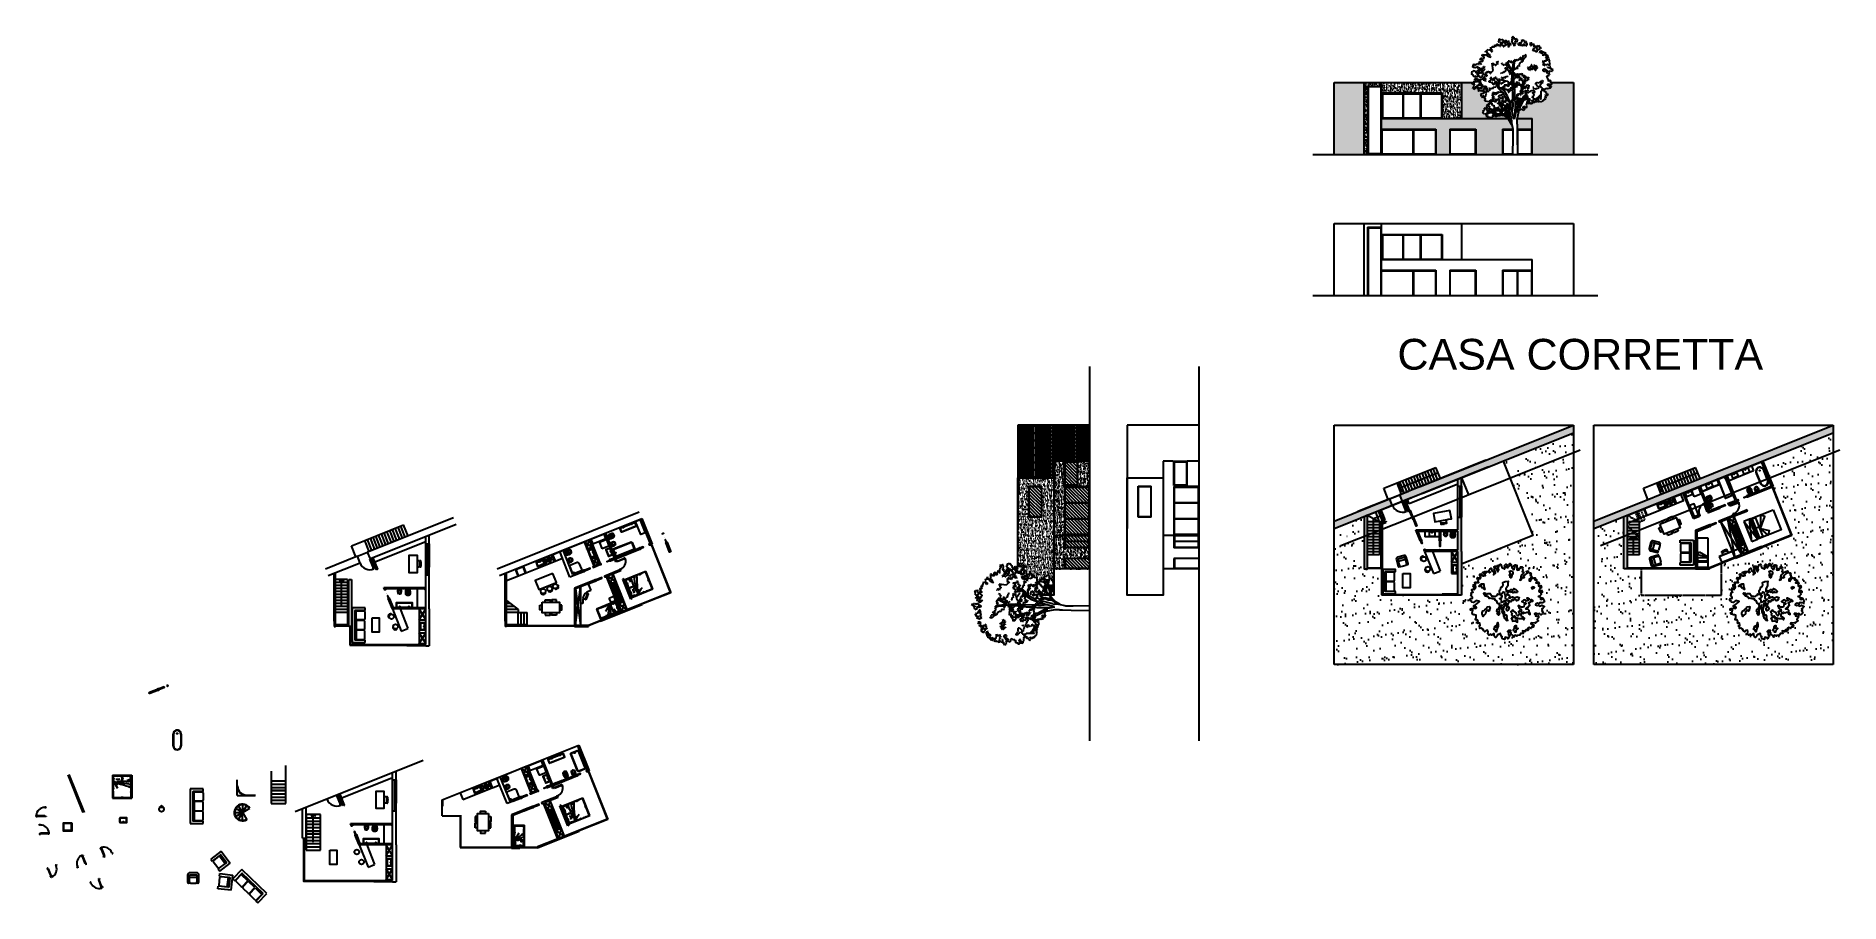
# Model space of a CAD drawing. Header units: millimetres. Extents: x -4534 to 16991, y -2575 to 14176.
# Drawn here: x -4534 to 10547, y 6933 to 14176 of the extents above; entities that cross this region are included whole.
import ezdxf

# ---------------------------------------------------------------- set-up
doc = ezdxf.new("R2010")
doc.units = ezdxf.units.MM
doc.linetypes.add('ACAD_ISO02W100', pattern=[15, 12, -3])
for name, color, linetype in [('Alberi_tronco', 36, 'Continuous'), ('Albero_foglie', 104, 'Continuous'), ('campitura', 254, 'Continuous'), ('Erba', 82, 'Continuous'), ('finestre', 140, 'Continuous'), ('MURO', 44, 'Continuous'), ('VERDE_alberi', 104, 'Continuous')]:
    doc.layers.add(name, color=color, linetype=linetype)
doc.styles.get("Standard").update_dxf_attribs({"font": 'arial.ttf'})

msp = doc.modelspace()

# ---------------------------------------------------------------- texts
at = {"insert": (6848, 11646), "char_height": 257.5, "attachment_point": 1}
msp.add_mtext_dynamic_manual_height_columns('CASA CORRETTA', width=3920.93, gutter_width=12.5, heights=[0], dxfattribs=at)

# ---------------------------------------------------------------- hatches: boundary and pattern name
h = msp.add_hatch()
h.set_pattern_fill('AR-CONC', color=256, scale=0.23)
h.paths.add_polyline_path([(6599, 13758), (6713, 13758), (6713, 13788), (6569, 13788), (6569, 13188), (6599, 13188)])
h = msp.add_hatch()
h.set_pattern_fill('AR-CONC', color=256, scale=0.23)
h.paths.add_polyline_path([(7384, 13788), (6713, 13788), (6713, 13488), (6715, 13488), (6715, 13698), (7221, 13698), (7221, 13488), (7384, 13488)])
h = msp.add_hatch()
h.set_pattern_fill('AR-CONC', color=256, scale=0.23)
h.paths.add_polyline_path([(7285, 13398), (7501, 13398), (7503, 13398), (7503, 13188), (7726, 13188), (7726, 13398), (7814, 13398), (7805, 13435), (7777, 13483), (7771, 13488), (6713, 13488), (6713, 13398), (7169, 13398), (7169, 13188), (7285, 13188)])
h.paths.add_polyline_path([(7975, 13488), (7852, 13488), (7850, 13481), (7850, 13469), (7850, 13453), (7848, 13440), (7849, 13414), (7850, 13398), (7975, 13398)])
h.paths.add_polyline_path([(7799, 13488), (7782, 13488), (7801, 13462)], flags=17)
h = msp.add_hatch()
h.set_pattern_fill('AR-CONC', color=256, scale=0.23)
h.paths.add_polyline_path([(4275, 9901), (4065, 9901), (4065, 10004), (3975, 10004), (3975, 9724), (4065, 9724), (4065, 9811), (4275, 9811)])
h.paths.add_polyline_path([(4065, 10411), (4275, 10411), (4275, 10625), (4175, 10625), (4175, 10420), (4065, 10420), (4065, 10625), (4055, 10625), (3975, 10625), (3975, 10004), (4065, 10004)])
h.paths.add_polyline_path([(4275, 9728), (4065, 9728), (4065, 9724), (4275, 9724)], flags=17)
h = msp.add_hatch()
h.set_pattern_fill('AR-CONC', color=256, scale=0.23)
h.paths.add_polyline_path([(3975, 10486), (3675, 10486), (3675, 9745), (3684, 9744), (3686, 9747), (3686, 9763), (3691, 9762), (3694, 9749), (3689, 9741), (3694, 9742), (3707, 9746), (3710, 9744), (3718, 9753), (3728, 9755), (3727, 9751), (3723, 9745), (3727, 9745), (3731, 9748), (3738, 9745), (3733, 9739), (3720, 9737), (3719, 9736), (3709, 9732), (3714, 9730), (3722, 9727), (3725, 9725), (3723, 9722), (3708, 9722), (3712, 9718), (3713, 9715), (3715, 9716), (3720, 9719), (3725, 9721), (3728, 9719), (3725, 9717), (3726, 9716), (3729, 9715), (3727, 9711), (3724, 9711), (3723, 9709), (3726, 9703), (3724, 9700), (3719, 9697), (3725, 9695), (3734, 9714), (3738, 9707), (3743, 9705), (3747, 9709), (3750, 9703), (3743, 9698), (3748, 9694), (3747, 9689), (3744, 9684), (3748, 9682), (3752, 9678), (3749, 9668), (3744, 9669), (3736, 9671), (3735, 9667), (3739, 9660), (3742, 9657), (3747, 9660), (3750, 9662), (3758, 9660), (3763, 9661), (3764, 9661), (3766, 9666), (3768, 9664), (3774, 9670), (3769, 9672), (3771, 9681), (3775, 9690), (3784, 9679), (3785, 9687), (3787, 9691), (3790, 9680), (3798, 9675), (3802, 9680), (3805, 9678), (3805, 9675), (3797, 9670), (3803, 9663), (3801, 9662), (3801, 9661), (3804, 9660), (3807, 9657), (3820, 9648), (3823, 9653), (3822, 9657), (3824, 9656), (3830, 9655), (3835, 9613), (3839, 9600), (3841, 9597), (3846, 9607), (3849, 9616), (3855, 9624), (3860, 9622), (3862, 9630), (3867, 9631), (3865, 9637), (3867, 9640), (3875, 9634), (3876, 9639), (3880, 9640), (3887, 9640), (3890, 9637), (3888, 9633), (3892, 9631), (3890, 9626), (3898, 9622), (3903, 9623), (3907, 9617), (3910, 9618), (3913, 9618), (3913, 9622), (3918, 9624), (3920, 9631), (3915, 9631), (3909, 9636), (3904, 9632), (3905, 9639), (3903, 9642), (3894, 9641), (3894, 9643), (3892, 9650), (3895, 9657), (3904, 9665), (3908, 9657), (3916, 9666), (3921, 9673), (3927, 9667), (3932, 9669), (3937, 9666), (3934, 9657), (3936, 9652), (3938, 9646), (3944, 9645), (3950, 9644), (3949, 9639), (3952, 9640), (3958, 9644), (3959, 9623), (3965, 9630), (3967, 9626), (3971, 9623), (3965, 9614), (3966, 9611), (3971, 9608), (3967, 9606), (3965, 9604), (3975, 9601), (3975, 9724)])
h.paths.add_polyline_path([(3765, 10155), (3765, 10415), (3875, 10415), (3875, 10155)], flags=16)
h.paths.add_polyline_path([(3769, 10159), (3769, 10411), (3871, 10411), (3871, 10159)], flags=0)
h = msp.add_hatch()
h.set_pattern_fill('AR-CONC', color=256, scale=0.23, angle=90)
h.set_pattern_definition([(140, (15689.115, 7138.527), (3.66599, 41.90247), [4.3815, -48.1965]), (85, (15689.115, 7138.527), (-43.94307, -8.10599), [3.5052, -38.55733]), (190.45144, (15689.42, 7142.02), (-40.27708, 33.79649), [3.7237, -40.96076]), (136.1842, (15677.43, 7138.527), (9.66974, 62.34818), [6.57225, -72.29475]), (186.63556, (15678.237, 7143.72), (-56.908, 54.60295), [5.58556, -61.4412]), (81.18415, (15677.43, 7138.53), (-56.908, 54.60295), [5.2578, -57.83574]), (111, (15680.352, 7144.37), (23.521, 34.87131), [4.3815, -48.1965]), (56, (15680.35, 7144.37), (-42.36323, 14.21447), [3.5052, -38.5572]), (161.45145, (15682.31, 7147.275), (-18.84224, 49.08578), [3.7237, -40.96069]), (127.5, (15689.115, 7138.527), (-19.447659, 0.710379), [0, -38.08984, 0, -39.1414, 0, -38.70325]), (97.5, (15689.115, 7138.527), (-23.041532, 15.368522), [0, -22.31644, 0, -37.21354, 0, -14.75105]), (57.5, (15689.115, 7125.5), (1.317611, 31.185837), [0, -14.605, 0, -45.5676, 0, -60.4647]), (47.5, (15689.115, 7119.657), (-5.84809, 34.06971), [0, -18.9865, 0, -30.26156, 0, -42.9387])])
h.paths.add_polyline_path([(4065, 9728), (4065, 9724), (4275, 9724), (4275, 9728)])
h.paths.add_polyline_path([(4065, 9903), (4065, 9901), (4275, 9901), (4275, 9903)])
h.paths.add_polyline_path([(4065, 10411), (4065, 10409), (4275, 10409), (4275, 10411)])
h = msp.add_hatch()
h.set_pattern_fill('AR-CONC', color=256, scale=0.23)
h.paths.add_polyline_path([(3975, 9601), (3975, 9601), (3970, 9597), (3971, 9591), (3967, 9590), (3963, 9586), (3961, 9585), (3956, 9576), (3956, 9559), (3955, 9529), (3949, 9518), (3954, 9505), (3954, 9504), (3975, 9504)])
h.paths.add_polyline_path([(3915, 9527), (3906, 9553), (3904, 9556), (3891, 9567), (3886, 9564), (3891, 9563), (3894, 9559), (3886, 9556), (3890, 9552), (3893, 9546), (3882, 9547), (3882, 9540), (3882, 9539), (3882, 9536), (3889, 9542), (3898, 9538), (3898, 9534), (3905, 9530), (3899, 9523), (3897, 9520), (3895, 9511), (3882, 9511), (3877, 9521), (3872, 9528), (3863, 9529), (3857, 9509), (3860, 9510), (3863, 9504), (3935, 9504)])
at = {"layer": 'campitura'}
h = msp.add_hatch(color=256, dxfattribs=at)
h.dxf.hatch_style = 1
h.paths.add_polyline_path([(6915, 10298), (6905, 10294), (6944, 10198), (6953, 10202)])
h.paths.add_polyline_path([(7199, 10046), (7208, 10046), (7208, 9965), (7209, 9965), (7209, 10040), (7354, 10040), (7354, 10028), (7354, 9880), (7209, 9880), (7209, 9880), (7209, 9880), (7199, 9880), (7199, 9880), (7082, 9880), (7080, 9885), (7071, 9881), (7075, 9870), (7354, 9870), (7354, 9514), (7221, 9514), (7221, 9504), (7384, 9504), (7384, 9870), (7384, 10155), (7354, 10155), (7354, 10050), (7003, 10050), (7039, 9960), (7040, 9960), (7010, 10036), (7018, 10039), (7018, 10040), (7199, 10040)])
h.paths.add_polyline_path([(7384, 10486), (7354, 10474), (7354, 10415), (7384, 10415)])
h.paths.add_polyline_path([(6723, 10100), (6754, 10113), (6751, 10122), (6713, 10107), (6713, 9724), (6723, 9724)])
h = msp.add_hatch(color=256, dxfattribs=at)
h.dxf.hatch_style = 1
h.paths.add_polyline_path([(9245, 10362), (9236, 10358), (9322, 10144), (9373, 10165), (9370, 10174), (9327, 10157)])
h.paths.add_polyline_path([(9448, 10205), (9444, 10204), (9448, 10195), (9465, 10201), (9461, 10211), (9457, 10209), (9375, 10414), (9366, 10410)])
h.paths.add_polyline_path([(9674, 10296), (9615, 10272), (9619, 10263), (9623, 10254), (9632, 10257), (9628, 10267), (9696, 10294), (9693, 10303), (9683, 10300), (9602, 10504), (9592, 10500)])
h = msp.add_hatch(color=256, dxfattribs=at)
h.dxf.hatch_style = 1
h.paths.add_polyline_path([(9989, 10411), (9985, 10420), (9772, 10335), (9772, 10334), (9847, 10365), (9850, 10356), (9775, 10326), (9775, 10325)])
h = msp.add_hatch(color=256, dxfattribs=at)
h.dxf.hatch_style = 1
h.paths.add_polyline_path([(6599, 10172), (6569, 10160), (6569, 9724), (6599, 9724)])
h = msp.add_hatch(color=256, dxfattribs=at)
h.dxf.hatch_style = 1
h.paths.add_polyline_path([(8771, 10172), (8741, 10160), (8741, 9724), (8771, 9724)])
h = msp.add_hatch(color=256, dxfattribs=at)
h.dxf.hatch_style = 1
h.paths.add_polyline_path([(9897, 9901), (9893, 9910), (9735, 9847), (9617, 10144), (9774, 10207), (9771, 10216), (9666, 10174), (9662, 10183), (9653, 10179), (9656, 10170), (9539, 10123), (9542, 10114), (9607, 10140), (9726, 9843), (9670, 9821), (9674, 9811)])
h = msp.add_hatch(color=256, dxfattribs=at)
h.dxf.hatch_style = 1
h.paths.add_polyline_path([(9463, 10082), (9463, 10083), (9388, 10053), (9384, 10061), (9340, 10044), (9340, 9724), (9457, 9724), (9457, 9734), (9350, 9734), (9350, 10037)])
at = {"layer": 'Erba'}
h = msp.add_hatch(dxfattribs=at)
h.set_pattern_fill('AR-SAND', color=256, scale=3)
h.paths.add_polyline_path([(8319, 10860), (7731, 10624), (7980, 10003), (7384, 9764), (7384, 9504), (7221, 9504), (7221, 9507), (6715, 9507), (6715, 9724), (6713, 9724), (6713, 9729), (6599, 9729), (6599, 9724), (6569, 9724), (6569, 10160), (6540, 10148), (6319, 10060), (6319, 8924), (8319, 8924)])
h.paths.add_polyline_path([(7890, 9741), (7896, 9736), (7893, 9724), (7896, 9714), (7890, 9703), (7896, 9698), (7904, 9697), (7898, 9684), (7886, 9674), (7880, 9657), (7879, 9642), (7870, 9630), (7884, 9636), (7889, 9655), (7898, 9648), (7911, 9655), (7903, 9662), (7919, 9678), (7934, 9687), (7923, 9701), (7941, 9707), (7943, 9696), (7955, 9684), (7961, 9690), (7967, 9678), (7959, 9671), (7970, 9665), (7963, 9649), (7948, 9638), (7949, 9623), (7961, 9621), (7965, 9633), (7978, 9651), (7985, 9643), (7995, 9650), (8000, 9648), (7996, 9633), (8002, 9632), (8010, 9636), (8010, 9628), (8010, 9619), (8015, 9615), (8005, 9607), (8019, 9605), (8027, 9612), (8032, 9600), (8027, 9596), (8026, 9581), (8041, 9574), (8040, 9582), (8048, 9584), (8052, 9568), (8045, 9563), (8035, 9551), (8041, 9546), (8031, 9540), (8032, 9531), (8046, 9531), (8051, 9544), (8058, 9537), (8057, 9527), (8047, 9520), (8050, 9510), (8040, 9502), (8033, 9494), (8045, 9488), (8045, 9472), (8054, 9468), (8051, 9476), (8059, 9481), (8063, 9478), (8077, 9450), (8062, 9440), (8047, 9439), (8040, 9442), (8034, 9433), (8020, 9437), (8009, 9432), (8002, 9424), (8015, 9419), (8028, 9422), (8037, 9411), (8044, 9416), (8054, 9420), (8077, 9410), (8066, 9399), (8056, 9390), (8062, 9382), (8056, 9375), (8064, 9361), (8061, 9350), (8048, 9341), (8036, 9350), (8024, 9345), (8010, 9350), (8000, 9353), (7995, 9347), (8010, 9339), (8003, 9332), (8011, 9329), (8026, 9331), (8026, 9316), (8015, 9300), (8026, 9291), (8016, 9284), (8007, 9280), (8002, 9269), (7996, 9272), (7981, 9270), (7973, 9269), (7970, 9272), (7962, 9266), (7979, 9252), (7989, 9257), (7983, 9237), (7970, 9237), (7965, 9227), (7952, 9230), (7949, 9238), (7939, 9228), (7947, 9216), (7938, 9209), (7930, 9218), (7917, 9209), (7918, 9202), (7911, 9197), (7908, 9203), (7893, 9205), (7899, 9183), (7888, 9183), (7877, 9183), (7874, 9177), (7870, 9170), (7865, 9169), (7847, 9166), (7845, 9162), (7842, 9165), (7830, 9171), (7827, 9159), (7822, 9153), (7816, 9166), (7799, 9177), (7799, 9188), (7787, 9202), (7795, 9210), (7777, 9210), (7768, 9202), (7783, 9191), (7777, 9187), (7777, 9173), (7787, 9169), (7785, 9158), (7780, 9153), (7771, 9139), (7764, 9149), (7748, 9153), (7743, 9134), (7726, 9138), (7721, 9152), (7723, 9160), (7714, 9165), (7711, 9181), (7704, 9183), (7697, 9179), (7681, 9169), (7678, 9158), (7670, 9151), (7661, 9155), (7658, 9165), (7657, 9182), (7648, 9181), (7638, 9171), (7622, 9177), (7611, 9170), (7604, 9180), (7607, 9199), (7602, 9211), (7589, 9209), (7580, 9198), (7569, 9205), (7561, 9221), (7549, 9229), (7538, 9227), (7535, 9251), (7540, 9252), (7537, 9269), (7530, 9269), (7521, 9268), (7519, 9272), (7523, 9284), (7515, 9298), (7511, 9297), (7500, 9298), (7500, 9305), (7505, 9316), (7505, 9336), (7501, 9336), (7493, 9341), (7488, 9340), (7479, 9343), (7472, 9358), (7478, 9379), (7466, 9385), (7459, 9379), (7459, 9389), (7467, 9394), (7487, 9396), (7502, 9392), (7508, 9399), (7503, 9406), (7488, 9408), (7487, 9417), (7501, 9424), (7528, 9445), (7534, 9452), (7505, 9459), (7496, 9450), (7483, 9443), (7470, 9445), (7471, 9451), (7458, 9457), (7452, 9468), (7459, 9477), (7467, 9477), (7476, 9479), (7476, 9485), (7466, 9495), (7461, 9508), (7467, 9510), (7467, 9516), (7462, 9522), (7471, 9529), (7480, 9528), (7479, 9532), (7471, 9544), (7470, 9552), (7480, 9554), (7491, 9551), (7485, 9563), (7501, 9564), (7502, 9573), (7491, 9576), (7482, 9576), (7483, 9588), (7481, 9591), (7491, 9593), (7500, 9588), (7500, 9597), (7491, 9606), (7500, 9612), (7509, 9610), (7518, 9610), (7529, 9609), (7527, 9617), (7518, 9621), (7527, 9629), (7519, 9639), (7511, 9642), (7518, 9646), (7518, 9653), (7528, 9648), (7538, 9642), (7546, 9652), (7537, 9657), (7544, 9660), (7540, 9670), (7538, 9680), (7548, 9682), (7557, 9674), (7561, 9665), (7571, 9665), (7583, 9670), (7574, 9674), (7583, 9684), (7570, 9684), (7567, 9692), (7560, 9694), (7572, 9698), (7580, 9701), (7587, 9694), (7593, 9693), (7590, 9702), (7601, 9703), (7608, 9703), (7612, 9697), (7618, 9691), (7625, 9697), (7618, 9703), (7613, 9710), (7621, 9721), (7631, 9731), (7635, 9727), (7637, 9709), (7647, 9700), (7657, 9693), (7650, 9674), (7668, 9687), (7665, 9703), (7657, 9716), (7663, 9730), (7655, 9738), (7665, 9746), (7675, 9746), (7672, 9732), (7675, 9719), (7688, 9699), (7695, 9719), (7690, 9730), (7699, 9753), (7698, 9759), (7711, 9762), (7718, 9750), (7720, 9736), (7732, 9731), (7743, 9721), (7750, 9732), (7744, 9753), (7754, 9762), (7766, 9756), (7760, 9745), (7766, 9730), (7778, 9747), (7786, 9755), (7782, 9762), (7790, 9769), (7799, 9760), (7800, 9750), (7813, 9743), (7803, 9734), (7812, 9723), (7823, 9720), (7828, 9739), (7821, 9749), (7836, 9759), (7846, 9755), (7847, 9742), (7846, 9732), (7854, 9727), (7846, 9721), (7851, 9712), (7865, 9716), (7872, 9730), (7881, 9733), (7877, 9742)], flags=16)
h.paths.add_polyline_path([(7807, 9706), (7813, 9695), (7812, 9680), (7811, 9678), (7806, 9676), (7798, 9676), (7803, 9662), (7799, 9651), (7791, 9645), (7792, 9651), (7790, 9661), (7783, 9671), (7788, 9674), (7790, 9688), (7784, 9696), (7787, 9706), (7796, 9708)], flags=0)
h.paths.add_polyline_path([(7978, 9575), (7995, 9569), (7987, 9566), (7980, 9558), (7972, 9559), (7969, 9568)], flags=0)
h.paths.add_polyline_path([(7774, 9621), (7770, 9602), (7770, 9582), (7755, 9556), (7758, 9536), (7770, 9544), (7770, 9522), (7762, 9511), (7770, 9506), (7781, 9508), (7784, 9494), (7778, 9481), (7791, 9478), (7800, 9488), (7811, 9490), (7821, 9483), (7833, 9486), (7848, 9490), (7865, 9486), (7863, 9473), (7854, 9461), (7842, 9456), (7837, 9465), (7824, 9468), (7812, 9461), (7810, 9470), (7801, 9463), (7795, 9448), (7785, 9455), (7778, 9458), (7775, 9453), (7778, 9440), (7771, 9432), (7769, 9419), (7774, 9409), (7783, 9395), (7775, 9378), (7765, 9374), (7760, 9380), (7760, 9397), (7765, 9405), (7760, 9417), (7752, 9424), (7760, 9434), (7756, 9441), (7749, 9440), (7743, 9434), (7737, 9425), (7741, 9415), (7738, 9407), (7732, 9389), (7733, 9370), (7741, 9364), (7739, 9350), (7745, 9339), (7756, 9340), (7762, 9327), (7759, 9318), (7764, 9298), (7771, 9293), (7765, 9288), (7753, 9299), (7747, 9310), (7742, 9317), (7737, 9331), (7735, 9348), (7731, 9351), (7724, 9365), (7725, 9376), (7722, 9395), (7721, 9406), (7723, 9422), (7716, 9417), (7712, 9404), (7708, 9389), (7699, 9378), (7699, 9358), (7701, 9350), (7693, 9338), (7683, 9349), (7689, 9362), (7679, 9369), (7683, 9386), (7693, 9390), (7701, 9406), (7705, 9409), (7701, 9422), (7704, 9436), (7692, 9432), (7684, 9437), (7679, 9455), (7668, 9461), (7660, 9473), (7642, 9473), (7632, 9476), (7620, 9480), (7615, 9477), (7609, 9484), (7604, 9494), (7594, 9494), (7585, 9495), (7576, 9510), (7572, 9509), (7568, 9518), (7573, 9524), (7585, 9522), (7590, 9510), (7595, 9509), (7599, 9512), (7606, 9519), (7622, 9518), (7630, 9509), (7634, 9502), (7638, 9494), (7645, 9495), (7657, 9495), (7668, 9494), (7675, 9501), (7683, 9505), (7685, 9516), (7701, 9511), (7705, 9519), (7701, 9531), (7701, 9543), (7709, 9550), (7713, 9569), (7727, 9576), (7733, 9587), (7728, 9610), (7749, 9619)], flags=0)
h.paths.add_polyline_path([(7837, 9551), (7851, 9537), (7848, 9526), (7828, 9526), (7826, 9536), (7812, 9525), (7807, 9533), (7791, 9527), (7786, 9541), (7799, 9551), (7808, 9545), (7813, 9549), (7820, 9560)], flags=0)
h.paths.add_polyline_path([(7939, 9479), (7953, 9470), (7960, 9462), (7969, 9467), (7980, 9460), (7981, 9453), (7968, 9455), (7955, 9446), (7944, 9438), (7951, 9426), (7956, 9418), (7944, 9410), (7942, 9400), (7931, 9400), (7922, 9393), (7924, 9387), (7937, 9388), (7950, 9377), (7950, 9361), (7959, 9352), (7959, 9343), (7946, 9348), (7941, 9362), (7929, 9363), (7917, 9358), (7903, 9361), (7901, 9350), (7892, 9356), (7883, 9340), (7885, 9325), (7901, 9317), (7909, 9311), (7906, 9298), (7893, 9308), (7879, 9310), (7868, 9308), (7848, 9316), (7831, 9306), (7846, 9303), (7853, 9295), (7851, 9279), (7840, 9283), (7831, 9291), (7810, 9288), (7809, 9299), (7804, 9302), (7798, 9315), (7810, 9315), (7818, 9317), (7837, 9320), (7826, 9331), (7812, 9330), (7801, 9339), (7806, 9350), (7800, 9361), (7796, 9369), (7803, 9373), (7815, 9378), (7821, 9369), (7831, 9361), (7841, 9356), (7844, 9342), (7856, 9332), (7868, 9346), (7867, 9360), (7860, 9368), (7868, 9373), (7877, 9368), (7886, 9369), (7881, 9386), (7870, 9391), (7862, 9398), (7866, 9405), (7856, 9414), (7860, 9418), (7871, 9411), (7882, 9404), (7896, 9405), (7906, 9407), (7907, 9423), (7920, 9429), (7924, 9435), (7916, 9440), (7906, 9441), (7895, 9448), (7888, 9452), (7901, 9462), (7913, 9465), (7921, 9453), (7933, 9458), (7942, 9461), (7934, 9470), (7931, 9478)], flags=0)
h.paths.add_polyline_path([(7741, 9530), (7747, 9521), (7742, 9518), (7745, 9506), (7754, 9494), (7748, 9491), (7748, 9479), (7757, 9472), (7769, 9470), (7764, 9460), (7750, 9455), (7743, 9461), (7736, 9448), (7719, 9443), (7719, 9465), (7706, 9470), (7702, 9477), (7711, 9479), (7721, 9484), (7724, 9499), (7718, 9494), (7714, 9504), (7723, 9522), (7731, 9531)], flags=0)
h.paths.add_polyline_path([(7569, 9599), (7567, 9593), (7571, 9585), (7572, 9569), (7579, 9553), (7571, 9556), (7564, 9568), (7558, 9561), (7550, 9571), (7551, 9581), (7541, 9581), (7531, 9577), (7531, 9582), (7539, 9590), (7554, 9600)], flags=0)
h.paths.add_polyline_path([(7619, 9410), (7623, 9400), (7617, 9385), (7617, 9375), (7608, 9370), (7604, 9379), (7598, 9375), (7588, 9362), (7585, 9349), (7572, 9337), (7564, 9327), (7557, 9347), (7555, 9358), (7563, 9372), (7574, 9375), (7579, 9383), (7594, 9396), (7598, 9408)], flags=0)
h.paths.add_polyline_path([(7842, 9248), (7840, 9235), (7842, 9226), (7858, 9225), (7841, 9211), (7840, 9198), (7828, 9199), (7823, 9210), (7816, 9213), (7823, 9222), (7825, 9237), (7831, 9248)], flags=0)
h.paths.add_polyline_path([(7688, 9276), (7690, 9260), (7690, 9242), (7681, 9225), (7673, 9197), (7668, 9212), (7650, 9219), (7661, 9231), (7659, 9240), (7670, 9247), (7674, 9236), (7683, 9258)], flags=0)
h.paths.add_polyline_path([(10491, 10860), (9903, 10625), (9989, 10411), (9984, 10409), (10146, 10004), (9896, 9903), (9897, 9901), (9674, 9811), (9673, 9815), (9557, 9768), (9557, 9504), (8885, 9504), (8885, 9728), (8771, 9728), (8771, 9724), (8741, 9724), (8741, 10160), (8491, 10060), (8491, 8924), (10491, 8924)])
h.paths.add_polyline_path([(9630, 9379), (9630, 9389), (9638, 9394), (9658, 9396), (9674, 9392), (9679, 9399), (9675, 9406), (9659, 9408), (9658, 9417), (9672, 9424), (9699, 9445), (9706, 9452), (9676, 9459), (9667, 9450), (9655, 9443), (9641, 9445), (9642, 9451), (9629, 9457), (9624, 9468), (9630, 9477), (9638, 9477), (9647, 9479), (9647, 9485), (9637, 9495), (9632, 9508), (9638, 9510), (9638, 9516), (9634, 9522), (9642, 9529), (9651, 9528), (9650, 9532), (9642, 9544), (9641, 9552), (9651, 9554), (9662, 9551), (9656, 9563), (9672, 9564), (9674, 9573), (9662, 9576), (9654, 9576), (9655, 9588), (9652, 9591), (9662, 9593), (9671, 9588), (9671, 9597), (9662, 9606), (9671, 9612), (9680, 9610), (9689, 9610), (9700, 9609), (9698, 9617), (9689, 9621), (9698, 9629), (9690, 9639), (9683, 9642), (9689, 9646), (9689, 9653), (9699, 9648), (9709, 9642), (9717, 9652), (9708, 9657), (9716, 9660), (9711, 9670), (9709, 9680), (9719, 9682), (9728, 9674), (9733, 9665), (9743, 9665), (9755, 9670), (9746, 9674), (9755, 9684), (9741, 9684), (9738, 9692), (9731, 9694), (9743, 9698), (9752, 9701), (9758, 9694), (9765, 9693), (9762, 9702), (9772, 9703), (9779, 9703), (9784, 9697), (9789, 9691), (9796, 9697), (9789, 9703), (9785, 9710), (9792, 9721), (9802, 9731), (9806, 9727), (9808, 9709), (9818, 9700), (9828, 9693), (9821, 9674), (9839, 9687), (9836, 9703), (9828, 9716), (9835, 9730), (9826, 9738), (9836, 9746), (9846, 9746), (9844, 9732), (9846, 9719), (9859, 9699), (9866, 9719), (9861, 9730), (9870, 9753), (9869, 9759), (9883, 9762), (9889, 9750), (9891, 9736), (9903, 9731), (9915, 9721), (9922, 9732), (9916, 9753), (9926, 9762), (9937, 9756), (9932, 9745), (9937, 9730), (9949, 9747), (9957, 9755), (9954, 9762), (9961, 9769), (9970, 9760), (9971, 9750), (9985, 9743), (9975, 9734), (9984, 9723), (9995, 9720), (9999, 9739), (9992, 9749), (10007, 9759), (10017, 9755), (10018, 9742), (10017, 9732), (10025, 9727), (10017, 9721), (10023, 9712), (10037, 9716), (10044, 9730), (10053, 9733), (10048, 9742), (10061, 9741), (10067, 9736), (10065, 9724), (10067, 9714), (10061, 9703), (10067, 9698), (10076, 9697), (10069, 9684), (10057, 9674), (10051, 9657), (10050, 9642), (10041, 9630), (10056, 9636), (10060, 9655), (10069, 9648), (10083, 9655), (10075, 9662), (10090, 9678), (10106, 9687), (10095, 9701), (10112, 9707), (10115, 9696), (10126, 9684), (10132, 9690), (10138, 9678), (10130, 9671), (10141, 9665), (10135, 9649), (10119, 9638), (10120, 9623), (10132, 9621), (10136, 9633), (10149, 9651), (10156, 9643), (10166, 9650), (10171, 9648), (10167, 9633), (10174, 9632), (10181, 9636), (10181, 9628), (10181, 9619), (10186, 9615), (10176, 9607), (10190, 9605), (10198, 9612), (10204, 9600), (10198, 9596), (10197, 9581), (10213, 9574), (10211, 9582), (10219, 9584), (10224, 9568), (10216, 9563), (10206, 9551), (10213, 9546), (10203, 9540), (10204, 9531), (10217, 9531), (10223, 9544), (10229, 9537), (10228, 9527), (10218, 9520), (10221, 9510), (10211, 9502), (10204, 9494), (10216, 9488), (10216, 9472), (10225, 9468), (10223, 9476), (10230, 9481), (10235, 9478), (10248, 9450), (10234, 9440), (10218, 9439), (10211, 9442), (10205, 9433), (10191, 9437), (10180, 9432), (10174, 9424), (10186, 9419), (10199, 9422), (10208, 9411), (10215, 9416), (10225, 9420), (10248, 9410), (10237, 9399), (10227, 9390), (10234, 9382), (10227, 9375), (10236, 9361), (10233, 9350), (10219, 9341), (10207, 9350), (10195, 9345), (10181, 9350), (10171, 9353), (10166, 9347), (10181, 9339), (10175, 9332), (10183, 9329), (10197, 9331), (10197, 9316), (10186, 9300), (10197, 9291), (10187, 9284), (10178, 9280), (10174, 9269), (10167, 9272), (10152, 9270), (10145, 9269), (10141, 9272), (10134, 9266), (10150, 9252), (10160, 9257), (10155, 9237), (10141, 9237), (10136, 9227), (10124, 9230), (10120, 9238), (10110, 9228), (10119, 9216), (10109, 9209), (10102, 9218), (10088, 9209), (10089, 9202), (10083, 9197), (10079, 9203), (10065, 9205), (10070, 9183), (10059, 9183), (10048, 9183), (10046, 9177), (10041, 9170), (10036, 9169), (10018, 9166), (10016, 9162), (10014, 9165), (10001, 9171), (9998, 9159), (9994, 9153), (9987, 9166), (9970, 9177), (9970, 9188), (9958, 9202), (9966, 9210), (9948, 9210), (9939, 9202), (9955, 9191), (9948, 9187), (9948, 9173), (9958, 9169), (9956, 9158), (9951, 9153), (9942, 9139), (9936, 9149), (9919, 9153), (9915, 9134), (9897, 9138), (9893, 9152), (9895, 9160), (9885, 9165), (9883, 9181), (9875, 9183), (9868, 9179), (9853, 9169), (9849, 9158), (9841, 9151), (9832, 9155), (9829, 9165), (9828, 9182), (9819, 9181), (9809, 9171), (9794, 9177), (9782, 9170), (9776, 9180), (9778, 9199), (9774, 9211), (9760, 9209), (9752, 9198), (9740, 9205), (9733, 9221), (9720, 9229), (9709, 9227), (9707, 9251), (9711, 9252), (9708, 9269), (9701, 9269), (9693, 9268), (9690, 9272), (9695, 9284), (9687, 9298), (9683, 9297), (9671, 9298), (9671, 9305), (9677, 9316), (9676, 9336), (9672, 9336), (9665, 9341), (9659, 9340), (9650, 9343), (9644, 9358), (9649, 9379), (9637, 9385)], flags=16)
h.paths.add_polyline_path([(9728, 9347), (9727, 9358), (9735, 9372), (9746, 9375), (9750, 9383), (9766, 9396), (9769, 9408), (9790, 9410), (9795, 9400), (9788, 9385), (9788, 9375), (9779, 9370), (9776, 9379), (9769, 9375), (9759, 9362), (9757, 9349), (9743, 9337), (9736, 9327)], flags=0)
h.paths.add_polyline_path([(9702, 9577), (9702, 9582), (9710, 9590), (9726, 9600), (9740, 9599), (9738, 9593), (9742, 9585), (9743, 9569), (9750, 9553), (9742, 9556), (9736, 9568), (9729, 9561), (9721, 9571), (9722, 9581), (9712, 9581)], flags=0)
h.paths.add_polyline_path([(9739, 9518), (9744, 9524), (9757, 9522), (9761, 9510), (9767, 9509), (9770, 9512), (9778, 9519), (9793, 9518), (9801, 9509), (9806, 9502), (9809, 9494), (9817, 9495), (9828, 9495), (9839, 9494), (9847, 9501), (9855, 9505), (9857, 9516), (9872, 9511), (9877, 9519), (9872, 9531), (9872, 9543), (9880, 9550), (9884, 9569), (9898, 9576), (9904, 9587), (9899, 9610), (9920, 9619), (9946, 9621), (9941, 9602), (9941, 9582), (9927, 9556), (9929, 9536), (9941, 9544), (9941, 9522), (9933, 9511), (9941, 9506), (9952, 9508), (9956, 9494), (9949, 9481), (9962, 9478), (9971, 9488), (9982, 9490), (9992, 9483), (10005, 9486), (10019, 9490), (10037, 9486), (10035, 9473), (10026, 9461), (10013, 9456), (10008, 9465), (9996, 9468), (9983, 9461), (9981, 9470), (9972, 9463), (9967, 9448), (9957, 9455), (9949, 9458), (9947, 9453), (9949, 9440), (9942, 9432), (9940, 9419), (9946, 9409), (9955, 9395), (9947, 9378), (9937, 9374), (9931, 9380), (9931, 9397), (9937, 9405), (9931, 9417), (9923, 9424), (9931, 9434), (9928, 9441), (9920, 9440), (9915, 9434), (9908, 9425), (9912, 9415), (9909, 9407), (9903, 9389), (9904, 9370), (9912, 9364), (9910, 9350), (9917, 9339), (9928, 9340), (9933, 9327), (9930, 9318), (9936, 9298), (9942, 9293), (9937, 9288), (9925, 9299), (9918, 9310), (9913, 9317), (9908, 9331), (9907, 9348), (9902, 9351), (9896, 9365), (9897, 9376), (9893, 9395), (9892, 9406), (9894, 9422), (9888, 9417), (9883, 9404), (9879, 9389), (9870, 9378), (9870, 9358), (9872, 9350), (9865, 9338), (9855, 9349), (9860, 9362), (9850, 9369), (9855, 9386), (9865, 9390), (9872, 9406), (9877, 9409), (9872, 9422), (9876, 9436), (9863, 9432), (9856, 9437), (9850, 9455), (9839, 9461), (9831, 9473), (9813, 9473), (9803, 9476), (9791, 9480), (9787, 9477), (9780, 9484), (9776, 9494), (9766, 9494), (9757, 9495), (9748, 9510), (9743, 9509)], flags=0)
h.paths.add_polyline_path([(9821, 9219), (9832, 9231), (9830, 9240), (9841, 9247), (9846, 9236), (9855, 9258), (9859, 9276), (9861, 9260), (9861, 9242), (9852, 9225), (9845, 9197), (9839, 9212)], flags=0)
h.paths.add_polyline_path([(9873, 9477), (9882, 9479), (9892, 9484), (9896, 9499), (9889, 9494), (9886, 9504), (9895, 9522), (9902, 9531), (9912, 9530), (9918, 9521), (9914, 9518), (9917, 9506), (9926, 9494), (9919, 9491), (9919, 9479), (9928, 9472), (9940, 9470), (9936, 9460), (9921, 9455), (9915, 9461), (9907, 9448), (9890, 9443), (9890, 9465), (9877, 9470)], flags=0)
h.paths.add_polyline_path([(9969, 9315), (9981, 9315), (9989, 9317), (10008, 9320), (9997, 9331), (9984, 9330), (9972, 9339), (9977, 9350), (9971, 9361), (9967, 9369), (9975, 9373), (9986, 9378), (9992, 9369), (10002, 9361), (10013, 9356), (10016, 9342), (10027, 9332), (10039, 9346), (10038, 9360), (10031, 9368), (10039, 9373), (10048, 9368), (10057, 9369), (10052, 9386), (10041, 9391), (10034, 9398), (10037, 9405), (10027, 9414), (10031, 9418), (10042, 9411), (10054, 9404), (10067, 9405), (10077, 9407), (10078, 9423), (10091, 9429), (10096, 9435), (10087, 9440), (10077, 9441), (10066, 9448), (10059, 9452), (10072, 9462), (10085, 9465), (10093, 9453), (10105, 9458), (10114, 9461), (10106, 9470), (10103, 9478), (10110, 9479), (10125, 9470), (10131, 9462), (10140, 9467), (10151, 9460), (10153, 9453), (10139, 9455), (10126, 9446), (10116, 9438), (10122, 9426), (10127, 9418), (10116, 9410), (10114, 9400), (10103, 9400), (10094, 9393), (10096, 9387), (10108, 9388), (10121, 9377), (10121, 9361), (10130, 9352), (10130, 9343), (10117, 9348), (10113, 9362), (10100, 9363), (10088, 9358), (10075, 9361), (10072, 9350), (10064, 9356), (10055, 9340), (10056, 9325), (10072, 9317), (10080, 9311), (10077, 9298), (10065, 9308), (10050, 9310), (10039, 9308), (10019, 9316), (10002, 9306), (10017, 9303), (10025, 9295), (10023, 9279), (10011, 9283), (10002, 9291), (9981, 9288), (9980, 9299), (9976, 9302)], flags=0)
h.paths.add_polyline_path([(9987, 9213), (9995, 9222), (9996, 9237), (10002, 9248), (10014, 9248), (10011, 9235), (10014, 9226), (10029, 9225), (10013, 9211), (10011, 9198), (9999, 9199), (9995, 9210)], flags=0)
h.paths.add_polyline_path([(9957, 9541), (9970, 9551), (9979, 9545), (9985, 9549), (9991, 9560), (10008, 9551), (10023, 9537), (10019, 9526), (9999, 9526), (9997, 9536), (9984, 9525), (9978, 9533), (9962, 9527)], flags=0)
h.paths.add_polyline_path([(9962, 9645), (9964, 9651), (9961, 9661), (9955, 9671), (9959, 9674), (9961, 9688), (9956, 9696), (9958, 9706), (9967, 9708), (9978, 9706), (9985, 9695), (9983, 9678), (9977, 9676), (9969, 9676), (9975, 9662), (9970, 9651)], flags=0)
h.paths.add_polyline_path([(10140, 9568), (10149, 9575), (10166, 9569), (10158, 9566), (10151, 9558), (10144, 9559)], flags=0)
at = {"layer": 'finestre'}
h = msp.add_hatch(dxfattribs=at)
h.set_pattern_fill('ANSI31', color=256, scale=6.1, angle=90)
h.set_pattern_definition([(135, (15689.115, 7138.527), (-13.69489, -13.69489), [])])
h.paths.add_polyline_path([(3871, 10411), (3769, 10411), (3769, 10159), (3871, 10159)])
h.paths.add_polyline_path([(4069, 9811), (4069, 9730), (4275, 9730), (4275, 9811)])
h.paths.add_polyline_path([(4271, 9905), (4271, 9953), (4069, 9953), (4069, 9905)])
h.paths.add_polyline_path([(4271, 9954), (4271, 10001), (4069, 10001), (4069, 9954)])
h.paths.add_polyline_path([(4271, 10010), (4271, 10138), (4069, 10138), (4069, 10010)])
h.paths.add_polyline_path([(4271, 10142), (4271, 10273), (4069, 10273), (4069, 10142)])
h.paths.add_polyline_path([(4069, 10405), (4069, 10276), (4271, 10276), (4271, 10405)])
h.paths.add_polyline_path([(4069, 10423), (4171, 10423), (4171, 10619), (4069, 10619)])
at = {"layer": 'MURO'}
h = msp.add_hatch(dxfattribs=at)
h.set_pattern_fill('GRAVEL', color=256, scale=2)
h.paths.add_polyline_path([(8319, 13788), (8131, 13788), (8131, 13787), (8137, 13786), (8140, 13780), (8139, 13772), (8134, 13777), (8132, 13772), (8129, 13769), (8127, 13770), (8124, 13772), (8103, 13771), (8100, 13765), (8109, 13767), (8113, 13769), (8115, 13756), (8118, 13757), (8125, 13755), (8136, 13756), (8135, 13751), (8132, 13749), (8129, 13744), (8121, 13743), (8118, 13743), (8114, 13741), (8109, 13737), (8103, 13740), (8098, 13739), (8095, 13742), (8071, 13729), (8068, 13727), (8074, 13720), (8073, 13715), (8086, 13717), (8087, 13716), (8086, 13711), (8083, 13711), (8082, 13707), (8089, 13702), (8092, 13702), (8097, 13700), (8091, 13695), (8104, 13690), (8108, 13689), (8095, 13680), (8090, 13682), (8089, 13684), (8081, 13681), (8082, 13677), (8091, 13674), (8086, 13658), (8082, 13663), (8078, 13663), (8084, 13652), (8081, 13645), (8071, 13645), (8065, 13640), (8063, 13634), (8057, 13628), (8053, 13629), (8046, 13625), (8038, 13631), (8026, 13629), (8020, 13624), (8008, 13632), (7997, 13628), (7991, 13626), (7995, 13622), (7993, 13619), (7986, 13622), (7986, 13617), (7978, 13620), (7976, 13616), (7973, 13612), (7967, 13618), (7970, 13610), (7968, 13607), (7964, 13611), (7963, 13618), (7956, 13614), (7948, 13611), (7943, 13614), (7938, 13617), (7930, 13621), (7928, 13610), (7924, 13597), (7931, 13592), (7927, 13585), (7924, 13578), (7925, 13576), (7922, 13575), (7915, 13582), (7914, 13585), (7906, 13587), (7909, 13583), (7909, 13576), (7908, 13572), (7910, 13570), (7912, 13565), (7904, 13557), (7904, 13555), (7889, 13565), (7882, 13562), (7880, 13565), (7873, 13561), (7872, 13557), (7868, 13555), (7866, 13558), (7852, 13488), (7975, 13488), (7975, 13188), (8319, 13188)])
h.paths.add_polyline_path([(6569, 13788), (6319, 13788), (6319, 13188), (6569, 13188)])
h.paths.add_polyline_path([(7744, 13511), (7737, 13515), (7727, 13511), (7714, 13515), (7703, 13510), (7673, 13510), (7655, 13509), (7647, 13504), (7646, 13503), (7642, 13498), (7641, 13494), (7635, 13496), (7630, 13490), (7628, 13501), (7625, 13499), (7624, 13495), (7621, 13499), (7618, 13500), (7609, 13495), (7606, 13499), (7602, 13501), (7608, 13507), (7588, 13508), (7592, 13514), (7592, 13517), (7588, 13516), (7587, 13522), (7586, 13528), (7580, 13530), (7575, 13532), (7566, 13529), (7563, 13535), (7565, 13539), (7559, 13545), (7566, 13550), (7575, 13558), (7568, 13563), (7576, 13571), (7582, 13574), (7589, 13572), (7591, 13572), (7591, 13563), (7594, 13561), (7601, 13562), (7596, 13557), (7601, 13551), (7601, 13546), (7608, 13548), (7610, 13553), (7615, 13553), (7614, 13556), (7615, 13559), (7609, 13563), (7611, 13568), (7607, 13576), (7601, 13574), (7599, 13578), (7595, 13575), (7592, 13579), (7593, 13586), (7594, 13590), (7599, 13591), (7592, 13599), (7595, 13601), (7602, 13599), (7603, 13604), (7611, 13606), (7609, 13611), (7617, 13617), (7626, 13620), (7635, 13624), (7633, 13626), (7620, 13631), (7578, 13636), (7577, 13642), (7576, 13644), (7580, 13643), (7585, 13646), (7576, 13659), (7573, 13662), (7572, 13665), (7571, 13665), (7570, 13663), (7564, 13669), (7558, 13661), (7555, 13662), (7553, 13665), (7559, 13668), (7554, 13676), (7543, 13680), (7547, 13681), (7554, 13682), (7543, 13692), (7552, 13695), (7562, 13698), (7564, 13693), (7569, 13698), (7568, 13700), (7573, 13702), (7573, 13703), (7574, 13708), (7572, 13716), (7574, 13719), (7577, 13724), (7574, 13728), (7567, 13731), (7563, 13730), (7565, 13722), (7566, 13717), (7555, 13714), (7552, 13718), (7550, 13723), (7545, 13719), (7540, 13718), (7536, 13724), (7531, 13717), (7524, 13720), (7529, 13723), (7526, 13729), (7520, 13733), (7540, 13742), (7539, 13742), (7539, 13742), (7537, 13747), (7534, 13743), (7531, 13741), (7525, 13743), (7523, 13743), (7523, 13740), (7519, 13737), (7518, 13741), (7517, 13742), (7515, 13739), (7513, 13741), (7515, 13747), (7518, 13751), (7519, 13754), (7516, 13755), (7512, 13759), (7512, 13744), (7509, 13742), (7507, 13745), (7504, 13753), (7503, 13758), (7499, 13747), (7497, 13747), (7495, 13733), (7489, 13729), (7486, 13736), (7489, 13740), (7489, 13744), (7483, 13740), (7479, 13739), (7481, 13749), (7490, 13757), (7488, 13760), (7493, 13773), (7494, 13778), (7485, 13773), (7473, 13776), (7471, 13781), (7487, 13781), (7490, 13783), (7490, 13788), (7384, 13788), (7384, 13488), (7771, 13488), (7767, 13492), (7761, 13499)])
h = msp.add_hatch(dxfattribs=at)
h.set_pattern_fill('GRAVEL', color=256, scale=2)
h.paths.add_polyline_path([(7757, 13543), (7751, 13563), (7753, 13575), (7754, 13588), (7751, 13589), (7750, 13585), (7743, 13591), (7739, 13598), (7732, 13609), (7728, 13602), (7723, 13605), (7723, 13608), (7720, 13607), (7704, 13599), (7705, 13593), (7712, 13588), (7722, 13582), (7721, 13569), (7712, 13568), (7709, 13566), (7702, 13559), (7698, 13567), (7695, 13567), (7691, 13576), (7697, 13583), (7693, 13583), (7692, 13583), (7686, 13583), (7686, 13572), (7680, 13575), (7676, 13579), (7673, 13571), (7670, 13574), (7668, 13580), (7665, 13574), (7676, 13561), (7679, 13560), (7705, 13550), (7733, 13525), (7743, 13519), (7744, 13525), (7748, 13522), (7746, 13515), (7764, 13504), (7760, 13516)])
h.paths.add_polyline_path([(7881, 13624), (7880, 13642), (7877, 13641), (7880, 13643), (7879, 13652), (7876, 13652), (7874, 13652), (7872, 13654), (7870, 13652), (7863, 13652), (7865, 13656), (7853, 13654), (7852, 13651), (7852, 13655), (7856, 13657), (7855, 13661), (7850, 13661), (7850, 13655), (7847, 13649), (7841, 13646), (7839, 13651), (7839, 13654), (7837, 13652), (7835, 13650), (7829, 13646), (7828, 13645), (7834, 13626), (7833, 13510), (7842, 13556)])
h.paths.add_polyline_path([(7773, 13606), (7769, 13609), (7770, 13614), (7768, 13617), (7766, 13614), (7764, 13612), (7764, 13608), (7760, 13608), (7762, 13598), (7759, 13597), (7753, 13600), (7756, 13597), (7754, 13595), (7759, 13589), (7759, 13583), (7758, 13572), (7757, 13565), (7758, 13556), (7766, 13535), (7768, 13519), (7770, 13504), (7770, 13500), (7778, 13493), (7782, 13488), (7799, 13488), (7799, 13498)])
h = msp.add_hatch(dxfattribs=at)
h.set_pattern_fill('AR-BRELM', color=256, scale=0.3, angle=90)
h.set_pattern_definition([(90, (15689.115, 7138.527), (-40.6452, 2e-15), [58.1025, -2.8575]), (90, (15671.97, 7138.527), (-40.6452, 2e-15), [58.1025, -2.8575]), (90, (15668.792, 7153.767), (-40.6452, 2e-15), [27.6225, -2.8575]), (90, (15651.647, 7153.767), (-40.6452, 2e-15), [27.6225, -2.8575]), (180, (15689.115, 7138.53), (-7e-15, -60.96), [17.145, -23.5002]), (180, (15689.115, 7135.67), (-7e-15, -60.96), [17.145, -23.5002]), (180, (15668.792, 7153.767), (-4e-15, -30.48), [17.145, -23.5002]), (180, (15668.792, 7150.91), (-4e-15, -30.48), [17.145, -23.5002])])
h.paths.add_polyline_path([(3975, 10486), (3975, 10625), (4055, 10625), (4175, 10625), (4275, 10625), (4275, 10924), (3675, 10924), (3675, 10486)])
h = msp.add_hatch(color=256, dxfattribs=at)
h.dxf.hatch_style = 1
h.paths.add_polyline_path([(6869, 10344), (6891, 10288), (8319, 10860), (8319, 10924)])
h.paths.add_polyline_path([(6805, 10254), (6783, 10310), (6319, 10124), (6319, 10060)])
h = msp.add_hatch(color=256, dxfattribs=at)
h.dxf.hatch_style = 1
h.paths.add_polyline_path([(10491, 10860), (10491, 10924), (8491, 10124), (8491, 10060)])

# ---------------------------------------------------------------- linework, layer by layer
for p, q in [((6319, 13188), (6319, 13788)), ((6319, 13788), (6569, 13788)), ((6569, 13788), (7384, 13788)), ((6569, 13188), (6569, 13788)), ((6599, 13758), (6599, 13188)), ((6599, 13758), (6713, 13758)), ((6603, 13754), (6603, 13192)), ((6603, 13754), (6709, 13754)), ((6709, 13754), (6709, 13192)), ((6713, 13788), (6713, 13398)), ((7384, 13788), (7384, 13488)), ((7384, 13788), (7490, 13788)), ((8131, 13788), (8319, 13788)), ((8319, 13788), (8319, 13188)), ((6723, 13694), (6893, 13694)), ((6723, 13694), (6723, 13492)), ((6893, 13694), (6893, 13492)), ((6897, 13694), (7039, 13694)), ((6897, 13694), (6897, 13492)), ((7039, 13694), (7039, 13492)), ((7043, 13694), (7217, 13694)), ((7043, 13694), (7043, 13492)), ((7217, 13694), (7217, 13492)), ((6713, 13488), (7771, 13488)), ((6723, 13492), (6893, 13492)), ((6897, 13492), (7039, 13492)), ((7043, 13492), (7217, 13492)), ((7782, 13488), (7799, 13488)), ((7852, 13488), (7975, 13488)), ((7975, 13188), (7975, 13488)), ((6713, 13398), (7169, 13398)), ((6713, 13398), (6713, 13188)), ((6717, 13394), (6977, 13394)), ((6717, 13394), (6717, 13192)), ((6977, 13394), (6977, 13192)), ((6981, 13394), (7165, 13394)), ((6981, 13394), (6981, 13192)), ((7165, 13394), (7165, 13192)), ((7169, 13398), (7169, 13188)), ((7285, 13398), (7285, 13188)), ((7285, 13398), (7501, 13398)), ((7501, 13398), (7501, 13188)), ((7501, 13398), (7503, 13398)), ((7503, 13398), (7503, 13188)), ((7726, 13398), (7814, 13398)), ((7726, 13398), (7726, 13188)), ((7728, 13394), (7814, 13394)), ((7728, 13394), (7728, 13192)), ((7850, 13398), (7975, 13398)), ((7852, 13394), (7968, 13394)), ((7852, 13394), (7852, 13188)), ((7968, 13394), (7968, 13192)), ((6141, 13188), (8524, 13188)), ((6709, 13192), (6603, 13192)), ((6717, 13192), (6977, 13192)), ((6981, 13192), (7165, 13192)), ((7290, 13192), (7498, 13192)), ((7728, 13192), (7811, 13192)), ((7852, 13192), (7968, 13192)), ((6319, 12009), (6319, 12609)), ((6319, 12609), (6569, 12609)), ((6569, 12609), (7384, 12609)), ((6569, 12009), (6569, 12609)), ((6569, 12609), (6599, 12609)), ((6599, 12579), (6599, 12009)), ((6599, 12579), (6713, 12579)), ((6603, 12575), (6603, 12009)), ((6603, 12575), (6709, 12575)), ((6709, 12575), (6709, 12009)), ((6713, 12609), (6713, 12219)), ((6715, 12519), (7221, 12519)), ((6715, 12519), (6715, 12313)), ((7221, 12519), (7221, 12309)), ((7384, 12609), (7384, 12309)), ((7384, 12609), (8319, 12609)), ((8319, 12609), (8319, 12009)), ((6723, 12515), (6893, 12515)), ((6723, 12515), (6723, 12313)), ((6893, 12515), (6893, 12313)), ((6897, 12515), (7039, 12515)), ((6897, 12515), (6897, 12313)), ((7039, 12515), (7039, 12313)), ((7043, 12515), (7043, 12313)), ((7043, 12515), (7217, 12515)), ((7217, 12515), (7217, 12313)), ((6713, 12309), (7975, 12309)), ((6713, 12219), (7169, 12219)), ((6715, 12313), (6893, 12313)), ((6897, 12313), (7039, 12313)), ((7043, 12313), (7217, 12313)), ((7169, 12219), (7169, 12009)), ((7285, 12219), (7285, 12009)), ((7285, 12219), (7501, 12219)), ((7501, 12219), (7501, 12009)), ((7501, 12219), (7503, 12219)), ((7503, 12219), (7503, 12009)), ((7726, 12219), (7975, 12219)), ((7726, 12219), (7726, 12009)), ((7975, 12009), (7975, 12309)), ((6713, 12215), (6713, 12009)), ((6713, 12215), (6977, 12215)), ((6977, 12215), (6977, 12009)), ((6981, 12215), (6981, 12009)), ((6981, 12215), (7165, 12215)), ((7165, 12215), (7165, 12009)), ((7728, 12215), (7848, 12215)), ((7728, 12215), (7728, 12009)), ((7848, 12215), (7848, 12009)), ((7852, 12215), (7852, 12009)), ((7852, 12215), (7968, 12215)), ((7968, 12215), (7968, 12009)), ((6141, 12009), (8524, 12009)), ((4275, 8288), (4275, 11414)), ((5189, 8288), (5189, 11414)), ((4275, 10924), (3675, 10924)), ((3675, 10924), (3675, 10060)), ((5189, 10924), (4589, 10924)), ((4589, 10924), (4589, 10060)), ((6319, 8924), (6319, 10924)), ((6319, 10924), (8319, 10924)), ((7033, 10410), (8319, 10924)), ((7055, 10354), (8319, 10860)), ((8319, 10924), (8319, 8924)), ((8491, 10124), (10491, 10924)), ((8491, 8924), (8491, 10924)), ((8491, 10924), (10491, 10924)), ((8491, 10060), (10491, 10860)), ((10491, 10924), (10491, 8924)), ((7112, 10212), (8376, 10718)), ((8547, 9918), (10547, 10718)), ((4055, 10625), (3975, 10625)), ((3975, 10625), (3975, 9724)), ((4055, 10625), (4175, 10625)), ((4065, 10420), (4065, 10625)), ((4175, 10420), (4175, 10625)), ((4275, 10625), (4175, 10625)), ((4969, 10625), (4889, 10625)), ((4889, 10625), (4889, 9724)), ((4969, 10625), (5089, 10625)), ((4979, 10420), (4979, 10625)), ((5089, 10420), (5089, 10625)), ((5189, 10625), (5089, 10625)), ((6845, 10442), (7170, 10572)), ((7588, 10632), (6869, 10344)), ((7610, 10576), (6891, 10288)), ((7183, 10470), (7146, 10563)), ((7207, 10479), (7170, 10572)), ((8761, 10168), (9905, 10625)), ((9016, 10442), (9341, 10572)), ((9355, 10470), (9318, 10563)), ((9378, 10479), (9341, 10572)), ((9603, 10503), (9808, 10585)), ((9777, 10567), (9731, 10549)), ((9777, 10567), (9790, 10535)), ((9808, 10585), (9824, 10543)), ((9890, 10620), (9972, 10415)), ((9903, 10625), (9989, 10411)), ((3765, 10155), (3765, 10415)), ((3765, 10415), (3875, 10415)), ((3875, 10155), (3875, 10415)), ((4175, 10420), (4065, 10420)), ((4275, 10411), (4065, 10411)), ((4065, 10411), (4065, 9901)), ((4275, 10409), (4065, 10409)), ((4679, 10155), (4679, 10415)), ((4679, 10415), (4789, 10415)), ((4789, 10155), (4789, 10415)), ((5089, 10420), (4979, 10420)), ((5189, 10411), (4979, 10411)), ((4979, 10411), (4979, 9901)), ((5189, 10409), (4979, 10409)), ((6733, 10398), (6845, 10442)), ((6882, 10349), (6845, 10442)), ((7188, 10526), (6863, 10396)), ((6863, 10396), (6868, 10451)), ((6905, 10359), (6868, 10451)), ((6928, 10368), (6891, 10461)), ((6951, 10377), (6914, 10470)), ((6975, 10386), (6937, 10479)), ((7354, 10431), (6946, 10267)), ((6998, 10396), (6961, 10489)), ((7021, 10405), (6984, 10498)), ((7044, 10414), (7007, 10507)), ((7067, 10424), (7030, 10516)), ((7091, 10433), (7054, 10526)), ((7249, 10432), (7055, 10354)), ((7114, 10442), (7077, 10535)), ((7137, 10451), (7100, 10544)), ((7160, 10461), (7123, 10554)), ((7354, 10415), (7354, 10474)), ((7354, 10415), (7384, 10415)), ((7354, 10155), (7354, 10415)), ((7384, 10415), (7384, 10486)), ((7384, 10486), (7441, 10344)), ((7384, 10415), (7384, 10155)), ((8905, 10398), (9016, 10442)), ((9053, 10349), (9016, 10442)), ((9359, 10526), (9034, 10396)), ((9034, 10396), (9039, 10451)), ((9076, 10359), (9039, 10451)), ((9099, 10368), (9062, 10461)), ((9123, 10377), (9086, 10470)), ((9146, 10386), (9109, 10479)), ((9169, 10396), (9132, 10489)), ((9192, 10405), (9155, 10498)), ((9216, 10414), (9178, 10507)), ((9239, 10424), (9202, 10516)), ((9217, 10350), (9462, 10448)), ((9262, 10433), (9225, 10526)), ((9285, 10442), (9248, 10535)), ((9308, 10451), (9271, 10544)), ((9332, 10461), (9294, 10554)), ((9366, 10410), (9448, 10205)), ((9366, 10410), (9448, 10205)), ((9539, 10429), (9395, 10371)), ((9424, 10426), (9471, 10445)), ((9424, 10426), (9437, 10394)), ((9484, 10412), (9437, 10394)), ((9471, 10445), (9484, 10412)), ((9603, 10503), (9620, 10461)), ((9824, 10543), (9620, 10461)), ((9638, 10512), (9684, 10530)), ((9638, 10512), (9651, 10479)), ((9697, 10498), (9651, 10479)), ((9684, 10530), (9697, 10498)), ((9731, 10549), (9744, 10516)), ((9744, 10516), (9790, 10535)), ((9772, 10335), (9985, 10420)), ((9775, 10325), (9989, 10411)), ((9847, 10407), (9842, 10405)), ((9985, 10420), (9989, 10411)), ((4271, 10405), (4069, 10405)), ((4069, 10276), (4069, 10405)), ((4271, 10276), (4069, 10276)), ((4271, 10273), (4069, 10273)), ((4069, 10142), (4069, 10273)), ((4271, 10276), (4271, 10405)), ((4271, 10142), (4271, 10273)), ((5185, 10405), (4983, 10405)), ((4983, 10276), (4983, 10405)), ((5185, 10276), (4983, 10276)), ((5185, 10273), (4983, 10273)), ((4983, 10142), (4983, 10273)), ((5185, 10276), (5185, 10405)), ((5185, 10142), (5185, 10273)), ((6319, 10124), (6940, 10373)), ((6319, 10060), (6962, 10317)), ((6783, 10310), (6517, 10203)), ((6962, 10317), (6589, 10168)), ((6770, 10305), (6733, 10398)), ((6783, 10310), (6869, 10344)), ((6805, 10254), (6783, 10310)), ((6863, 10396), (6905, 10359)), ((6891, 10288), (6869, 10344)), ((6891, 10288), (6888, 10286)), ((6921, 10204), (6888, 10286)), ((6924, 10206), (6891, 10288)), ((6944, 10198), (6905, 10294)), ((6953, 10202), (6915, 10298)), ((6946, 10267), (6931, 10304)), ((8942, 10305), (8905, 10398)), ((8929, 10170), (9177, 10270)), ((9034, 10396), (9076, 10359)), ((9103, 10240), (9081, 10296)), ((9140, 10255), (9081, 10296)), ((9103, 10240), (9118, 10311)), ((9140, 10255), (9118, 10311)), ((9177, 10270), (9118, 10311)), ((9140, 10255), (9155, 10326)), ((9177, 10270), (9155, 10326)), ((9406, 10263), (9409, 10265)), ((9406, 10262), (9406, 10263)), ((9406, 10262), (9407, 10261)), ((9407, 10261), (9410, 10261)), ((9413, 10270), (9409, 10269)), ((9409, 10269), (9436, 10201)), ((9410, 10262), (9409, 10265)), ((9410, 10264), (9409, 10264)), ((9410, 10266), (9412, 10261)), ((9410, 10266), (9410, 10266)), ((9410, 10266), (9410, 10266)), ((9412, 10261), (9410, 10266)), ((9410, 10262), (9410, 10262)), ((9412, 10261), (9412, 10261)), ((9413, 10270), (9440, 10203)), ((9416, 10263), (9414, 10268)), ((9414, 10268), (9415, 10268)), ((9415, 10268), (9414, 10268)), ((9415, 10268), (9417, 10263)), ((9419, 10269), (9416, 10268)), ((9417, 10264), (9416, 10268)), ((9416, 10267), (9416, 10267)), ((9417, 10263), (9416, 10263)), ((9417, 10265), (9417, 10265)), ((9420, 10266), (9418, 10264)), ((9420, 10267), (9420, 10268)), ((9420, 10267), (9421, 10266)), ((9445, 10307), (9443, 10312)), ((9450, 10309), (9447, 10314)), ((9450, 10309), (9447, 10314)), ((9448, 10315), (9452, 10317)), ((9448, 10315), (9452, 10317)), ((9449, 10325), (9456, 10328)), ((9450, 10310), (9449, 10314)), ((9451, 10308), (9455, 10310)), ((9451, 10308), (9455, 10310)), ((9455, 10316), (9455, 10314)), ((9456, 10312), (9455, 10314)), ((9457, 10263), (9465, 10266)), ((9458, 10302), (9466, 10305)), ((9471, 10318), (9469, 10322)), ((9483, 10257), (9481, 10262)), ((9615, 10272), (9674, 10296)), ((9619, 10263), (9615, 10272)), ((9619, 10263), (9623, 10254)), ((9623, 10254), (9632, 10257)), ((9628, 10267), (9696, 10294)), ((9628, 10267), (9632, 10257)), ((9632, 10257), (9633, 10254)), ((9702, 10281), (9634, 10254)), ((9703, 10277), (9636, 10250)), ((9683, 10300), (9693, 10303)), ((9696, 10294), (9693, 10303)), ((9694, 10283), (9694, 10280)), ((9695, 10283), (9694, 10283)), ((9694, 10280), (9698, 10281)), ((9699, 10280), (9694, 10278)), ((9694, 10278), (9699, 10279)), ((9694, 10278), (9694, 10278)), ((9695, 10283), (9696, 10284)), ((9695, 10279), (9695, 10280)), ((9696, 10284), (9698, 10281)), ((9696, 10274), (9701, 10276)), ((9701, 10275), (9696, 10273)), ((9696, 10273), (9696, 10274)), ((9697, 10280), (9697, 10281)), ((9697, 10272), (9700, 10274)), ((9699, 10269), (9697, 10272)), ((9698, 10273), (9698, 10273)), ((9699, 10279), (9699, 10280)), ((9699, 10280), (9699, 10280)), ((9700, 10270), (9699, 10269)), ((9700, 10274), (9700, 10273)), ((9700, 10270), (9701, 10270)), ((9701, 10276), (9701, 10275)), ((9701, 10275), (9701, 10275)), ((9701, 10270), (9701, 10274)), ((9702, 10280), (9703, 10277)), ((9769, 10334), (9772, 10324)), ((9779, 10373), (9776, 10381)), ((9787, 10396), (9782, 10394)), ((9789, 10372), (9787, 10377)), ((9789, 10372), (9787, 10377)), ((9788, 10379), (9790, 10380)), ((9792, 10381), (9790, 10380)), ((9796, 10374), (9790, 10372)), ((9796, 10374), (9790, 10372)), ((9795, 10375), (9791, 10373)), ((9797, 10369), (9793, 10368)), ((9796, 10375), (9795, 10380)), ((9796, 10375), (9795, 10380)), ((9803, 10383), (9800, 10390)), ((9840, 10382), (9837, 10389)), ((9854, 10376), (9858, 10378)), ((9864, 10391), (9861, 10399)), ((-1043, 10151), (-1762, 9863)), ((-680, 9724), (508, 10200)), ((-658, 9668), (531, 10144)), ((518, 10139), (599, 9934)), ((522, 10140), (604, 9936)), ((526, 10142), (608, 9937)), ((531, 10144), (616, 9930)), ((3875, 10155), (3765, 10155)), ((4271, 10142), (4069, 10142)), ((4271, 10138), (4069, 10138)), ((4069, 10010), (4069, 10138)), ((4271, 10010), (4271, 10138)), ((4789, 10155), (4679, 10155)), ((5185, 10142), (4983, 10142)), ((5185, 10138), (4983, 10138)), ((4983, 10010), (4983, 10138)), ((5185, 10010), (5185, 10138)), ((6376, 9918), (7112, 10212)), ((6805, 10254), (6540, 10148)), ((6599, 10172), (6699, 10116)), ((6699, 10116), (6599, 10116)), ((6649, 10144), (6729, 10176)), ((6649, 9841), (6649, 10144)), ((6699, 10116), (6666, 10199)), ((6722, 10125), (6690, 10208)), ((6729, 10176), (6690, 10208)), ((6699, 10116), (6746, 10135)), ((6699, 10116), (6699, 9841)), ((6746, 10135), (6713, 10217)), ((6713, 10107), (6751, 10122)), ((6713, 9724), (6713, 10107)), ((6729, 10176), (6722, 10125)), ((6723, 10100), (6754, 10113)), ((6751, 10122), (6754, 10113)), ((6913, 10209), (6916, 10210)), ((6914, 10207), (6913, 10209)), ((6914, 10206), (6917, 10207)), ((6914, 10207), (6914, 10206)), ((6916, 10210), (6917, 10207)), ((6917, 10210), (6916, 10210)), ((6919, 10207), (6917, 10212)), ((6917, 10212), (6918, 10212)), ((6918, 10208), (6917, 10208)), ((6918, 10212), (6919, 10207)), ((6919, 10207), (6919, 10207)), ((6919, 10207), (6919, 10207)), ((6922, 10214), (6921, 10213)), ((6921, 10213), (6923, 10208)), ((6924, 10206), (6921, 10204)), ((6924, 10209), (6922, 10214)), ((6927, 10214), (6923, 10213)), ((6923, 10212), (6924, 10213)), ((6923, 10213), (6925, 10210)), ((6923, 10208), (6924, 10209)), ((6924, 10209), (6923, 10209)), ((6924, 10210), (6924, 10211)), ((6928, 10212), (6925, 10210)), ((6927, 10213), (6927, 10214)), ((6927, 10213), (6928, 10212)), ((6953, 10202), (6944, 10198)), ((7354, 10155), (7384, 10155)), ((7354, 10050), (7354, 10155)), ((7384, 9870), (7384, 10155)), ((8741, 9724), (8741, 10160)), ((8771, 9724), (8771, 10172)), ((8771, 10107), (8873, 10148)), ((8846, 10202), (8868, 10146)), ((8911, 10228), (8933, 10172)), ((9322, 10144), (9373, 10165)), ((9370, 10174), (9327, 10157)), ((9370, 10174), (9373, 10175)), ((9373, 10165), (9370, 10174)), ((9373, 10175), (9375, 10171)), ((9376, 10166), (9373, 10165)), ((9375, 10171), (9376, 10171)), ((9376, 10171), (9377, 10168)), ((9377, 10168), (9376, 10166)), ((9440, 10203), (9436, 10201)), ((9444, 10204), (9441, 10203)), ((9441, 10203), (9443, 10198)), ((9443, 10198), (9442, 10197)), ((9442, 10197), (9443, 10194)), ((9443, 10194), (9445, 10193)), ((9448, 10205), (9444, 10204)), ((9448, 10195), (9444, 10204)), ((9445, 10193), (9448, 10195)), ((9448, 10195), (9540, 10232)), ((9454, 10246), (9452, 10250)), ((9457, 10209), (9537, 10241)), ((9467, 10240), (9474, 10243)), ((9656, 10170), (9539, 10123)), ((9542, 10114), (9539, 10123)), ((9607, 10140), (9542, 10114)), ((9670, 9821), (9552, 10118)), ((9726, 9843), (9552, 10118)), ((9726, 9843), (9607, 10140)), ((9607, 10140), (9670, 9821)), ((9774, 10207), (9617, 10144)), ((9735, 9847), (9617, 10144)), ((9689, 10097), (9617, 10144)), ((9624, 10251), (9623, 10254)), ((9626, 10250), (9624, 10251)), ((9629, 10251), (9626, 10250)), ((9633, 10254), (9629, 10252)), ((9629, 10252), (9629, 10251)), ((9634, 10254), (9636, 10250)), ((9643, 10079), (9663, 10162)), ((9652, 10184), (9651, 10182)), ((9651, 10182), (9653, 10179)), ((9656, 10185), (9652, 10184)), ((9653, 10179), (9662, 10183)), ((9653, 10179), (9656, 10170)), ((9661, 10186), (9656, 10184)), ((9656, 10184), (9656, 10185)), ((9662, 10183), (9661, 10186)), ((9662, 10183), (9666, 10174)), ((9782, 9865), (9663, 10162)), ((9771, 10216), (9666, 10174)), ((9791, 10138), (9745, 10119)), ((9858, 9971), (9745, 10119)), ((9745, 10119), (9811, 9953)), ((9774, 10207), (9771, 10216)), ((9800, 10142), (9791, 10138)), ((9811, 9953), (9791, 10138)), ((9867, 9975), (9800, 10142)), ((9874, 9978), (9807, 10145)), ((9871, 10079), (9844, 10148)), ((-1897, 9917), (-1786, 9961)), ((-1786, 9961), (-1461, 10091)), ((-1749, 9868), (-1786, 9961)), ((-1726, 9878), (-1763, 9970)), ((-1021, 10095), (-1739, 9807)), ((-1702, 9887), (-1739, 9980)), ((-1679, 9896), (-1716, 9989)), ((-1656, 9905), (-1693, 9998)), ((-1633, 9915), (-1670, 10008)), ((-1609, 9924), (-1647, 10017)), ((-1586, 9933), (-1623, 10026)), ((-1563, 9943), (-1600, 10035)), ((-1540, 9952), (-1577, 10045)), ((-1517, 9961), (-1554, 10054)), ((-1493, 9970), (-1531, 10063)), ((-1470, 9980), (-1507, 10073)), ((-1447, 9989), (-1484, 10082)), ((-1424, 9998), (-1461, 10091)), ((-1276, 9737), (-1276, 9993)), ((-1246, 9934), (-1246, 10005)), ((-155, 9869), (90, 9967)), ((72, 9890), (90, 9967)), ((90, 9967), (171, 9763)), ((90, 9967), (171, 9763)), ((268, 9993), (267, 9998)), ((271, 10001), (276, 10003)), ((271, 10001), (276, 10003)), ((273, 9994), (271, 10000)), ((273, 9994), (271, 10000)), ((272, 10011), (280, 10014)), ((274, 9995), (272, 9999)), ((274, 9994), (279, 9995)), ((274, 9994), (279, 9995)), ((278, 10002), (279, 10000)), ((280, 9998), (279, 10000)), ((282, 9987), (289, 9990)), ((295, 10003), (293, 10008)), ((710, 10022), (701, 10018)), ((710, 10022), (701, 10018)), ((4275, 10004), (3975, 10004)), ((4271, 10010), (4069, 10010)), ((4271, 10001), (4069, 10001)), ((4069, 10001), (4069, 9954)), ((4271, 9954), (4069, 9954)), ((4271, 9954), (4271, 10001)), ((5189, 10004), (4889, 10004)), ((5185, 10010), (4983, 10010)), ((5185, 10001), (4983, 10001)), ((4983, 10001), (4983, 9954)), ((5185, 9954), (4983, 9954)), ((5185, 9954), (5185, 10001)), ((6699, 10091), (6599, 10091)), ((6699, 10066), (6599, 10066)), ((6699, 10041), (6599, 10041)), ((6699, 10016), (6599, 10016)), ((6699, 9991), (6599, 9991)), ((6699, 9966), (6599, 9966)), ((6723, 9724), (6723, 10100)), ((7003, 10050), (7354, 10050)), ((7039, 9960), (7003, 10050)), ((7018, 10040), (7199, 10040)), ((7049, 9964), (7018, 10040)), ((7078, 10038), (7078, 9993)), ((7199, 9965), (7199, 10040)), ((7209, 10040), (7354, 10040)), ((7209, 9965), (7209, 10040)), ((7238, 10021), (7238, 10013)), ((7248, 10031), (7253, 10031)), ((7248, 10000), (7253, 10000)), ((7263, 10021), (7263, 10013)), ((7298, 10006), (7298, 9998)), ((7307, 10010), (7307, 10006)), ((7307, 10010), (7307, 10006)), ((7313, 10016), (7308, 10016)), ((7314, 10011), (7308, 10011)), ((7314, 10011), (7308, 10011)), ((7313, 9988), (7308, 9988)), ((7313, 10010), (7309, 10010)), ((7309, 10004), (7311, 10004)), ((7313, 10004), (7311, 10004)), ((7315, 10010), (7315, 10006)), ((7315, 10010), (7315, 10006)), ((7323, 10006), (7323, 9998)), ((7354, 10028), (7354, 10040)), ((7354, 9880), (7354, 10028)), ((8811, 10041), (8771, 10041)), ((8836, 10016), (8771, 10016)), ((8771, 9966), (8821, 9991)), ((8861, 9991), (8771, 9991)), ((8871, 9966), (8771, 9966)), ((8821, 9841), (8821, 9991)), ((8821, 9991), (8871, 9966)), ((8871, 9991), (8867, 9991)), ((8871, 9841), (8871, 9987)), ((9213, 9942), (9213, 9964)), ((9213, 9964), (9323, 9964)), ((9323, 9964), (9323, 9756)), ((9350, 10037), (9350, 9734)), ((9445, 9980), (9355, 9980)), ((9355, 9980), (9355, 9783)), ((9445, 9783), (9445, 9980)), ((9689, 10097), (9643, 10079)), ((9664, 10087), (9708, 9978)), ((9666, 10088), (9709, 9979)), ((9708, 9978), (9731, 9920)), ((9709, 9979), (9733, 9921)), ((9811, 9953), (9858, 9971)), ((9867, 9975), (9858, 9971)), ((9903, 10000), (9875, 10069)), ((-1847, 9829), (-2113, 9722)), ((-1860, 9824), (-1897, 9917)), ((-1847, 9829), (-1762, 9863)), ((-1825, 9773), (-1847, 9829)), ((-1739, 9807), (-1762, 9863)), ((-1739, 9807), (-1743, 9805)), ((-1710, 9723), (-1743, 9805)), ((-1706, 9725), (-1739, 9807)), ((-1687, 9717), (-1725, 9813)), ((-1677, 9721), (-1716, 9817)), ((-1276, 9950), (-1701, 9780)), ((-1276, 9934), (-1246, 9934)), ((-1260, 9934), (-1260, 9674)), ((-1256, 9934), (-1256, 9674)), ((-1246, 9934), (-1246, 9737)), ((-270, 9759), (-292, 9815)), ((-233, 9774), (-292, 9815)), ((-270, 9759), (-255, 9830)), ((-233, 9774), (-255, 9830)), ((-195, 9789), (-255, 9830)), ((-233, 9774), (-218, 9845)), ((-195, 9789), (-218, 9845)), ((-70, 9656), (-155, 9869)), ((-90, 9858), (-92, 9862)), ((-86, 9859), (-88, 9865)), ((-86, 9859), (-88, 9865)), ((-87, 9866), (-83, 9868)), ((-87, 9866), (-83, 9868)), ((-86, 9875), (-79, 9878)), ((-85, 9860), (-86, 9864)), ((-84, 9858), (-80, 9860)), ((-84, 9858), (-80, 9860)), ((-80, 9866), (-80, 9865)), ((-79, 9863), (-80, 9865)), ((-77, 9852), (-70, 9855)), ((-75, 9808), (-68, 9811)), ((-64, 9868), (-66, 9873)), ((-50, 9801), (-52, 9806)), ((48, 9951), (130, 9746)), ((48, 9951), (114, 9907)), ((72, 9890), (114, 9907)), ((105, 9806), (147, 9823)), ((105, 9806), (171, 9763)), ((130, 9746), (147, 9823)), ((264, 9800), (301, 9815)), ((280, 9925), (278, 9930)), ((283, 9943), (291, 9946)), ((293, 9919), (300, 9922)), ((309, 9937), (307, 9941)), ((311, 9819), (516, 9901)), ((314, 9809), (520, 9891)), ((391, 9814), (324, 9787)), ((393, 9811), (325, 9784)), ((384, 9817), (383, 9817)), ((383, 9816), (384, 9813)), ((384, 9817), (385, 9817)), ((384, 9813), (387, 9814)), ((384, 9811), (389, 9813)), ((389, 9813), (384, 9811)), ((384, 9811), (384, 9811)), ((385, 9813), (385, 9813)), ((390, 9809), (385, 9807)), ((385, 9807), (390, 9809)), ((385, 9807), (385, 9807)), ((386, 9817), (387, 9815)), ((387, 9814), (387, 9814)), ((387, 9806), (390, 9807)), ((387, 9807), (387, 9806)), ((388, 9803), (387, 9806)), ((389, 9813), (389, 9813)), ((389, 9813), (389, 9813)), ((389, 9807), (389, 9807)), ((390, 9803), (389, 9803)), ((390, 9809), (390, 9809)), ((390, 9809), (390, 9809)), ((391, 9804), (390, 9807)), ((390, 9803), (391, 9804)), ((391, 9814), (393, 9810)), ((595, 9932), (612, 9939)), ((598, 9923), (595, 9932)), ((595, 9932), (598, 9923)), ((598, 9923), (616, 9930)), ((603, 9937), (604, 9936)), ((608, 9927), (768, 9526)), ((611, 9928), (773, 9524)), ((612, 9939), (616, 9930)), ((742, 9943), (772, 9867)), ((4275, 9903), (4065, 9903)), ((4275, 9901), (4065, 9901)), ((4065, 9811), (4065, 9724)), ((4275, 9811), (4065, 9811)), ((4271, 9953), (4069, 9953)), ((4069, 9811), (4069, 9730)), ((4271, 9905), (4271, 9953)), ((5189, 9903), (4979, 9903)), ((5189, 9901), (4979, 9901)), ((5189, 9811), (4979, 9811)), ((4979, 9811), (4979, 9724)), ((5185, 9953), (4983, 9953)), ((4983, 9811), (4983, 9730)), ((5185, 9905), (5185, 9953)), ((6699, 9941), (6599, 9941)), ((6699, 9916), (6599, 9916)), ((6699, 9891), (6599, 9891)), ((6699, 9866), (6599, 9866)), ((6699, 9841), (6599, 9841)), ((6856, 9809), (6903, 9822)), ((6856, 9789), (6914, 9805)), ((6910, 9818), (6925, 9765)), ((7044, 9822), (7042, 9818)), ((7044, 9817), (7042, 9818)), ((7046, 9821), (7044, 9822)), ((7047, 9815), (7050, 9813)), ((7050, 9820), (7052, 9818)), ((7075, 9870), (7071, 9881)), ((7354, 9870), (7075, 9870)), ((7075, 9870), (7149, 9684)), ((7082, 9880), (7080, 9885)), ((7199, 9880), (7082, 9880)), ((7140, 9870), (7205, 9706)), ((7354, 9880), (7209, 9880)), ((7209, 9880), (7209, 9880)), ((7209, 9880), (7209, 9880)), ((7299, 9870), (7299, 9684)), ((7299, 9780), (7354, 9870)), ((7354, 9780), (7299, 9870)), ((7354, 9514), (7354, 9870)), ((7384, 9870), (7384, 9504)), ((8871, 9941), (8771, 9941)), ((8871, 9916), (8771, 9916)), ((8871, 9891), (8771, 9891)), ((8871, 9866), (8771, 9866)), ((8871, 9841), (8771, 9841)), ((8965, 9895), (8978, 9941)), ((9023, 9873), (8970, 9887)), ((8971, 9806), (8984, 9760)), ((9029, 9828), (8975, 9814)), ((8983, 9884), (8999, 9942)), ((8986, 9945), (9039, 9930)), ((8989, 9817), (9005, 9759)), ((9034, 9879), (9045, 9920)), ((9039, 9822), (9051, 9781)), ((9213, 9942), (9298, 9942)), ((9216, 9869), (9216, 9932)), ((9216, 9787), (9216, 9851)), ((9223, 9939), (9289, 9939)), ((9289, 9862), (9223, 9862)), ((9223, 9858), (9289, 9858)), ((9289, 9939), (9289, 9862)), ((9289, 9858), (9289, 9781)), ((9301, 9939), (9301, 9781)), ((9355, 9845), (9372, 9866)), ((9355, 9845), (9445, 9825)), ((9358, 9815), (9358, 9795)), ((9363, 9820), (9438, 9820)), ((9372, 9866), (9445, 9825)), ((9443, 9795), (9443, 9815)), ((9539, 9827), (9650, 9872)), ((9650, 9872), (9539, 9827)), ((9539, 9827), (9559, 9776)), ((9726, 9843), (9559, 9776)), ((9583, 9880), (9583, 9879)), ((9726, 9843), (9670, 9821)), ((9670, 9821), (9674, 9811)), ((9897, 9901), (9674, 9811)), ((9756, 9930), (9709, 9912)), ((9709, 9912), (9782, 9865)), ((9756, 9930), (9735, 9847)), ((9893, 9910), (9735, 9847)), ((9893, 9910), (9897, 9901)), ((-1825, 9773), (-2091, 9667)), ((-2041, 9288), (-2041, 9687)), ((-2031, 9243), (-2031, 9691)), ((-1717, 9728), (-1715, 9729)), ((-1717, 9726), (-1717, 9728)), ((-1717, 9726), (-1717, 9725)), ((-1716, 9725), (-1713, 9726)), ((-1714, 9729), (-1713, 9726)), ((-1714, 9729), (-1714, 9729)), ((-1711, 9726), (-1713, 9731)), ((-1713, 9731), (-1711, 9726)), ((-1713, 9731), (-1713, 9731)), ((-1713, 9727), (-1713, 9727)), ((-1711, 9726), (-1711, 9726)), ((-1711, 9726), (-1711, 9726)), ((-1706, 9725), (-1710, 9723)), ((-1709, 9733), (-1709, 9732)), ((-1707, 9728), (-1709, 9733)), ((-1709, 9732), (-1707, 9727)), ((-1704, 9733), (-1707, 9732)), ((-1707, 9731), (-1707, 9732)), ((-1707, 9732), (-1706, 9729)), ((-1707, 9729), (-1706, 9730)), ((-1707, 9727), (-1707, 9728)), ((-1707, 9728), (-1707, 9728)), ((-1703, 9731), (-1706, 9729)), ((-1703, 9732), (-1704, 9733)), ((-1703, 9732), (-1703, 9731)), ((-1677, 9721), (-1687, 9717)), ((-1276, 9547), (-1276, 9737)), ((-1276, 9674), (-1246, 9674)), ((-1246, 9389), (-1246, 9737)), ((-612, 9288), (-612, 9687)), ((-602, 9243), (-602, 9691)), ((-602, 9626), (-500, 9667)), ((-527, 9721), (-505, 9665)), ((-462, 9747), (-440, 9691)), ((-444, 9689), (-195, 9789)), ((-79, 9790), (-81, 9795)), ((-66, 9784), (-58, 9787)), ((46, 9713), (-46, 9676)), ((129, 9735), (125, 9744)), ((125, 9744), (129, 9735)), ((189, 9759), (185, 9768)), ((185, 9768), (189, 9759)), ((342, 9713), (222, 9664)), ((225, 9655), (222, 9664)), ((222, 9664), (225, 9655)), ((235, 9659), (225, 9655)), ((357, 9353), (235, 9659)), ((355, 9707), (244, 9663)), ((363, 9366), (244, 9663)), ((316, 9616), (244, 9663)), ((261, 9799), (265, 9789)), ((270, 9598), (290, 9681)), ((409, 9384), (290, 9681)), ((312, 9787), (322, 9791)), ((314, 9784), (312, 9787)), ((315, 9784), (314, 9784)), ((319, 9785), (315, 9784)), ((323, 9788), (318, 9786)), ((318, 9786), (319, 9785)), ((322, 9791), (323, 9788)), ((324, 9787), (325, 9784)), ((342, 9717), (341, 9716)), ((341, 9716), (342, 9713)), ((345, 9719), (342, 9717)), ((342, 9713), (351, 9716)), ((350, 9720), (345, 9718)), ((345, 9718), (345, 9719)), ((351, 9716), (350, 9720)), ((355, 9707), (351, 9717)), ((388, 9634), (564, 9704)), ((450, 9654), (397, 9633)), ((486, 9671), (478, 9668)), ((488, 9671), (494, 9671)), ((619, 9554), (560, 9703)), ((623, 9556), (564, 9704)), ((623, 9556), (564, 9704)), ((4275, 9724), (3975, 9724)), ((4275, 9728), (4065, 9728)), ((4069, 9730), (4275, 9730)), ((5189, 9724), (4889, 9724)), ((5189, 9728), (4979, 9728)), ((4983, 9730), (5189, 9730)), ((6713, 9724), (6723, 9724)), ((6816, 9697), (6750, 9697)), ((6750, 9697), (6750, 9620)), ((6823, 9627), (6823, 9690)), ((6867, 9749), (6852, 9802)), ((6878, 9743), (6919, 9754)), ((7088, 9700), (7087, 9699)), ((7087, 9699), (7091, 9697)), ((7089, 9704), (7091, 9707)), ((7092, 9698), (7091, 9697)), ((7094, 9701), (7095, 9704)), ((7149, 9684), (7205, 9706)), ((7299, 9780), (7354, 9780)), ((7299, 9684), (7354, 9684)), ((8771, 9724), (8741, 9724)), ((8991, 9756), (9045, 9771)), ((9298, 9778), (9213, 9778)), ((9213, 9756), (9213, 9778)), ((9323, 9756), (9213, 9756)), ((9289, 9781), (9223, 9781)), ((9355, 9785), (9445, 9785)), ((9355, 9783), (9445, 9783)), ((9363, 9790), (9438, 9790)), ((-1931, 9635), (-2031, 9635)), ((-1931, 9610), (-2031, 9610)), ((-1931, 9585), (-2031, 9585)), ((-1931, 9560), (-2031, 9560)), ((-1931, 9535), (-2031, 9535)), ((-1931, 9510), (-2031, 9510)), ((-1931, 9635), (-1931, 9260)), ((-1918, 9243), (-1918, 9635)), ((-1918, 9635), (-1898, 9635)), ((-1898, 9635), (-1898, 9243)), ((-1627, 9569), (-1276, 9569)), ((-1619, 9548), (-1627, 9569)), ((-1611, 9554), (-1620, 9550)), ((-1612, 9559), (-1276, 9559)), ((-1612, 9559), (-1610, 9551)), ((-1508, 9540), (-1508, 9532)), ((-1498, 9550), (-1493, 9550)), ((-1498, 9519), (-1493, 9519)), ((-1483, 9540), (-1483, 9532)), ((-1437, 9525), (-1437, 9517)), ((-1429, 9529), (-1429, 9525)), ((-1429, 9529), (-1429, 9525)), ((-1422, 9530), (-1428, 9530)), ((-1422, 9530), (-1428, 9530)), ((-1422, 9535), (-1427, 9535)), ((-1423, 9529), (-1427, 9529)), ((-1427, 9523), (-1425, 9523)), ((-1422, 9507), (-1427, 9507)), ((-1423, 9523), (-1425, 9523)), ((-1421, 9529), (-1421, 9525)), ((-1421, 9529), (-1421, 9525)), ((-1412, 9525), (-1412, 9517)), ((-1346, 9399), (-1346, 9559)), ((-1276, 9092), (-1276, 9547)), ((-298, 9514), (-297, 9518)), ((-297, 9511), (-297, 9509)), ((-297, 9509), (-292, 9509)), ((-292, 9514), (-292, 9518)), ((-292, 9510), (-292, 9509)), ((-233, 9536), (-234, 9539)), ((-231, 9533), (-230, 9531)), ((-230, 9531), (-226, 9533)), ((-228, 9539), (-229, 9542)), ((-227, 9535), (-226, 9533)), ((-176, 9563), (-179, 9565)), ((-172, 9567), (-175, 9569)), ((-172, 9561), (-171, 9560)), ((-171, 9560), (-168, 9564)), ((-170, 9565), (-168, 9564)), ((143, 9633), (-33, 9563)), ((-33, 9563), (-33, 9243)), ((146, 9624), (-23, 9556)), ((-23, 9253), (17, 9572)), ((-23, 9556), (-23, 9253)), ((-23, 9556), (17, 9253)), ((17, 9572), (17, 9253)), ((105, 9542), (71, 9529)), ((82, 9598), (105, 9542)), ((316, 9616), (270, 9598)), ((291, 9606), (335, 9497)), ((293, 9607), (337, 9498)), ((381, 9642), (372, 9638)), ((448, 9475), (381, 9642)), ((447, 9486), (388, 9634)), ((451, 9487), (391, 9635)), ((447, 9486), (623, 9556)), ((768, 9526), (530, 9431)), ((773, 9524), (532, 9428)), ((6750, 9620), (6816, 9620)), ((6750, 9616), (6750, 9539)), ((6816, 9616), (6750, 9616)), ((6750, 9539), (6816, 9539)), ((6823, 9546), (6823, 9609)), ((7221, 9504), (7221, 9514)), ((7354, 9514), (7221, 9514)), ((7384, 9504), (7221, 9504)), ((-1931, 9485), (-2031, 9485)), ((-1931, 9460), (-2031, 9460)), ((-1931, 9435), (-2031, 9435)), ((-1931, 9410), (-2031, 9410)), ((-1931, 9385), (-2031, 9385)), ((-1931, 9360), (-2031, 9360)), ((-1931, 9360), (-1918, 9360)), ((-1892, 9399), (-1892, 9110)), ((-1782, 9399), (-1892, 9399)), ((-1870, 9374), (-1870, 9135)), ((-1782, 9377), (-1868, 9377)), ((-1858, 9374), (-1792, 9374)), ((-1858, 9297), (-1858, 9374)), ((-1785, 9367), (-1785, 9304)), ((-1782, 9377), (-1782, 9399)), ((-1555, 9389), (-1588, 9471)), ((-1579, 9475), (-1549, 9399)), ((-1276, 9389), (-1555, 9389)), ((-1555, 9389), (-1481, 9203)), ((-1276, 9399), (-1549, 9399)), ((-1523, 9438), (-1523, 9405)), ((-1390, 9441), (-1520, 9441)), ((-1520, 9435), (-1520, 9408)), ((-1520, 9402), (-1390, 9402)), ((-1393, 9438), (-1517, 9438)), ((-1517, 9405), (-1393, 9405)), ((-1491, 9389), (-1426, 9225)), ((-1390, 9408), (-1390, 9435)), ((-1387, 9405), (-1387, 9438)), ((-1331, 9389), (-1331, 9099)), ((-1331, 9299), (-1276, 9389)), ((-1276, 9299), (-1331, 9389)), ((-1246, 9389), (-1246, 9082)), ((-602, 9460), (-502, 9385)), ((-569, 9435), (-602, 9435)), ((-536, 9410), (-602, 9410)), ((-502, 9385), (-602, 9385)), ((-502, 9360), (-602, 9360)), ((-502, 9385), (-502, 9360)), ((-502, 9260), (-502, 9360)), ((-502, 9360), (-427, 9360)), ((-477, 9260), (-477, 9360)), ((-452, 9260), (-452, 9360)), ((-427, 9260), (-427, 9360)), ((37, 9435), (17, 9435)), ((37, 9475), (37, 9435)), ((76, 9487), (75, 9487)), ((354, 9360), (84, 9252)), ((355, 9357), (84, 9248)), ((313, 9453), (151, 9388)), ((151, 9388), (185, 9304)), ((151, 9388), (185, 9304)), ((155, 9389), (189, 9306)), ((533, 9423), (184, 9283)), ((353, 9362), (184, 9294)), ((347, 9369), (185, 9304)), ((284, 9349), (338, 9370)), ((310, 9451), (343, 9368)), ((313, 9453), (347, 9369)), ((335, 9497), (358, 9439)), ((337, 9498), (360, 9440)), ((383, 9449), (337, 9431)), ((337, 9431), (409, 9384)), ((383, 9449), (363, 9366)), ((530, 9433), (363, 9366)), ((448, 9475), (439, 9472)), ((530, 9433), (533, 9423)), ((-2041, 9288), (-2041, 9243)), ((-2041, 9243), (-2031, 9243)), ((-2031, 9260), (-1931, 9260)), ((-2031, 9252), (-1918, 9252)), ((-2031, 9248), (-1918, 9248)), ((-1931, 9260), (-1918, 9260)), ((-1898, 9243), (-1918, 9243)), ((-1910, 9243), (-1910, 9087)), ((-1906, 9243), (-1906, 9091)), ((-1792, 9297), (-1858, 9297)), ((-1792, 9293), (-1858, 9293)), ((-1858, 9293), (-1858, 9216)), ((-1858, 9216), (-1792, 9216)), ((-1858, 9212), (-1858, 9135)), ((-1792, 9212), (-1858, 9212)), ((-1785, 9223), (-1785, 9286)), ((-1785, 9142), (-1785, 9205)), ((-1586, 9341), (-1589, 9337)), ((-1587, 9336), (-1589, 9337)), ((-1585, 9340), (-1586, 9341)), ((-1584, 9334), (-1581, 9332)), ((-1581, 9339), (-1578, 9337)), ((-1543, 9219), (-1544, 9218)), ((-1544, 9218), (-1540, 9216)), ((-1542, 9223), (-1540, 9226)), ((-1539, 9217), (-1540, 9216)), ((-1537, 9220), (-1535, 9223)), ((-1481, 9203), (-1426, 9225)), ((-1331, 9299), (-1276, 9299)), ((-612, 9288), (-612, 9243)), ((-602, 9243), (-612, 9243)), ((-602, 9260), (-502, 9260)), ((-602, 9252), (-33, 9252)), ((-602, 9248), (-33, 9248)), ((-502, 9260), (-427, 9260)), ((-33, 9243), (84, 9243)), ((-23, 9253), (84, 9253)), ((84, 9253), (84, 9243)), ((184, 9283), (184, 9294)), ((246, 9332), (240, 9332)), ((248, 9332), (257, 9335)), ((-1910, 9087), (-1433, 9087)), ((-1906, 9091), (-1433, 9091)), ((-1892, 9110), (-1782, 9110)), ((-1868, 9132), (-1782, 9132)), ((-1858, 9135), (-1792, 9135)), ((-1782, 9110), (-1782, 9132)), ((-1433, 9092), (-1276, 9092)), ((-1433, 9082), (-1433, 9092)), ((-1276, 9082), (-1433, 9082)), ((-1331, 9099), (-1276, 9189)), ((-1276, 9099), (-1331, 9189)), ((-1331, 9189), (-1276, 9189)), ((-1331, 9099), (-1276, 9099)), ((-1276, 9082), (-1246, 9082)), ((8319, 8924), (6319, 8924)), ((10491, 8924), (8491, 8924)), ((-3431, 8743), (-3435, 8753)), ((-1138, 7793), (5, 8250)), ((-8, 8245), (74, 8040)), ((-3, 8247), (78, 8042)), ((0, 8248), (82, 8044)), ((5, 8250), (91, 8036)), ((-4139, 7689), (-4265, 8004)), ((-4128, 7689), (-4256, 8007)), ((-3894, 7999), (-3734, 7999)), ((-3894, 7999), (-3894, 7809)), ((-3894, 7995), (-3734, 7995)), ((-3734, 7999), (-3734, 7809)), ((-2567, 8033), (-2567, 7763)), ((-2447, 7763), (-2447, 8081)), ((-1298, 8123), (-2368, 7695)), ((-1553, 7765), (-1553, 8021)), ((-1523, 7962), (-1523, 8032)), ((-681, 7976), (-436, 8074)), ((-478, 8057), (-396, 7852)), ((-478, 8057), (-412, 8013)), ((-454, 7996), (-436, 8074)), ((-454, 7996), (-412, 8013)), ((-436, 8074), (-354, 7869)), ((-436, 8074), (-354, 7869)), ((-215, 7925), (-10, 8007)), ((-211, 7915), (-6, 7998)), ((-120, 8003), (-123, 8010)), ((-113, 8025), (-117, 8024)), ((-110, 8002), (-112, 8006)), ((-110, 8002), (-112, 8006)), ((-111, 8009), (-109, 8010)), ((-107, 8010), (-109, 8010)), ((-105, 8004), (-109, 8003)), ((-103, 8004), (-109, 8002)), ((-103, 8004), (-109, 8002)), ((-102, 7999), (-107, 7997)), ((-103, 8005), (-105, 8009)), ((-103, 8005), (-105, 8009)), ((-97, 8012), (-100, 8020)), ((-52, 8014), (-55, 8022)), ((-46, 8039), (-51, 8038)), ((-34, 8010), (-39, 8009)), ((-29, 8024), (-32, 8031)), ((69, 8038), (87, 8045)), ((73, 8029), (69, 8038)), ((69, 8038), (73, 8029)), ((73, 8029), (91, 8036)), ((78, 8044), (78, 8042)), ((82, 8033), (242, 7633)), ((86, 8034), (247, 7630)), ((87, 8045), (91, 8036)), ((-3739, 7933), (-3739, 7991)), ((-3736, 7892), (-3739, 7886)), ((-3736, 7893), (-3736, 7903)), ((-3246, 7885), (-3246, 7596)), ((-3136, 7885), (-3246, 7885)), ((-3224, 7860), (-3224, 7621)), ((-3136, 7863), (-3221, 7863)), ((-3211, 7860), (-3145, 7860)), ((-3211, 7783), (-3211, 7860)), ((-3138, 7853), (-3138, 7790)), ((-3136, 7863), (-3136, 7885)), ((-2853, 7830), (-2853, 7962)), ((-2567, 7952), (-2447, 7952)), ((-2567, 7925), (-2447, 7925)), ((-2567, 7898), (-2447, 7898)), ((-2567, 7844), (-2447, 7844)), ((-1553, 7977), (-1978, 7808)), ((-1553, 7962), (-1523, 7962)), ((-1537, 7962), (-1537, 7702)), ((-1533, 7962), (-1533, 7702)), ((-1523, 7962), (-1523, 7765)), ((-988, 7853), (-966, 7797)), ((-966, 7797), (-721, 7895)), ((-795, 7865), (-818, 7921)), ((-758, 7880), (-818, 7921)), ((-795, 7865), (-780, 7936)), ((-758, 7880), (-780, 7936)), ((-721, 7895), (-780, 7936)), ((-758, 7880), (-743, 7951)), ((-721, 7895), (-743, 7951)), ((-595, 7762), (-681, 7976)), ((-616, 7964), (-618, 7968)), ((-613, 7972), (-609, 7974)), ((-613, 7972), (-609, 7974)), ((-611, 7965), (-613, 7971)), ((-611, 7965), (-613, 7971)), ((-612, 7982), (-604, 7985)), ((-611, 7966), (-612, 7970)), ((-610, 7965), (-606, 7966)), ((-610, 7965), (-606, 7966)), ((-606, 7973), (-605, 7971)), ((-604, 7896), (-606, 7901)), ((-605, 7969), (-605, 7971)), ((-603, 7958), (-595, 7961)), ((-601, 7914), (-593, 7917)), ((-589, 7974), (-591, 7979)), ((-591, 7890), (-584, 7893)), ((-576, 7908), (-577, 7912)), ((-420, 7913), (-378, 7929)), ((-420, 7913), (-354, 7869)), ((-397, 7841), (-401, 7850)), ((-401, 7850), (-397, 7841)), ((-396, 7852), (-378, 7929)), ((-337, 7865), (-340, 7875)), ((-340, 7875), (-337, 7865)), ((-264, 7905), (-261, 7896)), ((-261, 7906), (-224, 7921)), ((-213, 7893), (-204, 7897)), ((-212, 7890), (-213, 7893)), ((-210, 7890), (-212, 7890)), ((-207, 7891), (-210, 7890)), ((-203, 7894), (-207, 7892)), ((-207, 7892), (-207, 7891)), ((-204, 7897), (-203, 7894)), ((-134, 7921), (-202, 7894)), ((-202, 7894), (-200, 7890)), ((-133, 7917), (-200, 7890)), ((-143, 7922), (-142, 7919)), ((-141, 7923), (-142, 7923)), ((-137, 7920), (-142, 7918)), ((-142, 7919), (-138, 7920)), ((-142, 7917), (-137, 7919)), ((-142, 7918), (-142, 7917)), ((-141, 7923), (-140, 7924)), ((-141, 7919), (-141, 7919)), ((-140, 7923), (-138, 7921)), ((-135, 7915), (-140, 7913)), ((-140, 7913), (-135, 7915)), ((-140, 7913), (-140, 7913)), ((-139, 7920), (-139, 7920)), ((-139, 7912), (-136, 7913)), ((-137, 7909), (-139, 7912)), ((-138, 7913), (-138, 7912)), ((-137, 7919), (-137, 7920)), ((-137, 7920), (-137, 7919)), ((-136, 7909), (-137, 7909)), ((-136, 7913), (-136, 7913)), ((-136, 7909), (-135, 7910)), ((-135, 7915), (-135, 7915)), ((-135, 7915), (-135, 7915)), ((-135, 7910), (-135, 7913)), ((-134, 7920), (-133, 7916)), ((-4450, 7734), (-4460, 7734)), ((-4460, 7734), (-4460, 7730)), ((-4460, 7730), (-4455, 7730)), ((-4455, 7730), (-4455, 7729)), ((-4455, 7729), (-4452, 7729)), ((-4452, 7729), (-4450, 7731)), ((-4450, 7731), (-4450, 7734)), ((-3894, 7813), (-3734, 7813)), ((-3894, 7809), (-3734, 7809)), ((-3894, 7809), (-3734, 7809)), ((-3487, 7738), (-3486, 7734)), ((-3486, 7741), (-3486, 7743)), ((-3482, 7743), (-3486, 7743)), ((-3482, 7741), (-3482, 7743)), ((-3481, 7737), (-3481, 7734)), ((-3145, 7783), (-3211, 7783)), ((-3145, 7779), (-3211, 7779)), ((-3211, 7779), (-3211, 7702)), ((-3211, 7702), (-3145, 7702)), ((-3211, 7698), (-3211, 7621)), ((-3145, 7698), (-3211, 7698)), ((-3138, 7709), (-3138, 7772)), ((-2812, 7690), (-2864, 7721)), ((-2853, 7830), (-2703, 7830)), ((-2810, 7692), (-2840, 7744)), ((-2807, 7753), (-2807, 7693)), ((-2805, 7692), (-2775, 7744)), ((-2803, 7690), (-2747, 7723)), ((-2773, 7834), (-2699, 7834)), ((-2567, 7817), (-2447, 7817)), ((-2567, 7790), (-2447, 7790)), ((-2567, 7763), (-2447, 7763)), ((-2307, 7474), (-2307, 7719)), ((-2277, 7474), (-2277, 7731)), ((-2015, 7832), (-2019, 7830)), ((-1986, 7748), (-2019, 7830)), ((-1982, 7750), (-2015, 7832)), ((-1964, 7745), (-2001, 7838)), ((-1993, 7753), (-1990, 7754)), ((-1993, 7751), (-1993, 7752)), ((-1993, 7751), (-1992, 7750)), ((-1954, 7749), (-1992, 7842)), ((-1992, 7750), (-1989, 7751)), ((-1990, 7754), (-1989, 7751)), ((-1990, 7754), (-1990, 7753)), ((-1989, 7756), (-1987, 7751)), ((-1989, 7755), (-1989, 7756)), ((-1987, 7751), (-1989, 7755)), ((-1989, 7752), (-1989, 7752)), ((-1987, 7751), (-1987, 7751)), ((-1987, 7751), (-1987, 7751)), ((-1982, 7750), (-1986, 7748)), ((-1985, 7757), (-1985, 7757)), ((-1985, 7757), (-1983, 7752)), ((-1983, 7752), (-1985, 7757)), ((-1980, 7758), (-1983, 7757)), ((-1983, 7757), (-1982, 7754)), ((-1983, 7756), (-1983, 7756)), ((-1983, 7752), (-1983, 7752)), ((-1983, 7752), (-1983, 7752)), ((-1979, 7755), (-1982, 7754)), ((-1982, 7754), (-1982, 7754)), ((-1979, 7757), (-1980, 7758)), ((-1979, 7757), (-1979, 7756)), ((-1954, 7749), (-1964, 7745)), ((-1553, 7575), (-1553, 7765)), ((-1553, 7702), (-1523, 7702)), ((-1523, 7417), (-1523, 7765)), ((-1138, 7661), (-1138, 7793)), ((-1134, 7741), (-1134, 7794)), ((-480, 7819), (-571, 7782)), ((-383, 7739), (-558, 7669)), ((-379, 7730), (-548, 7662)), ((-183, 7819), (-304, 7771)), ((-300, 7761), (-304, 7771)), ((-304, 7771), (-300, 7761)), ((-291, 7765), (-300, 7761)), ((-169, 7459), (-291, 7765)), ((-170, 7813), (-282, 7769)), ((-163, 7472), (-282, 7769)), ((-209, 7722), (-282, 7769)), ((-256, 7704), (-235, 7787)), ((-209, 7722), (-256, 7704)), ((-117, 7490), (-235, 7787)), ((-234, 7712), (-191, 7603)), ((-233, 7713), (-189, 7604)), ((-184, 7823), (-185, 7822)), ((-185, 7822), (-183, 7819)), ((-180, 7825), (-184, 7823)), ((-183, 7819), (-174, 7823)), ((-175, 7826), (-180, 7824)), ((-180, 7824), (-180, 7825)), ((-174, 7823), (-175, 7826)), ((-170, 7813), (-174, 7823)), ((-144, 7748), (-154, 7745)), ((-78, 7581), (-144, 7748)), ((-138, 7740), (38, 7810)), ((-79, 7592), (-138, 7740)), ((-75, 7593), (-134, 7742)), ((-75, 7760), (-129, 7739)), ((-39, 7777), (-48, 7774)), ((-38, 7777), (-32, 7778)), ((94, 7661), (34, 7809)), ((97, 7662), (38, 7810)), ((97, 7662), (38, 7810)), ((-4534, 7658), (-4534, 7662)), ((-4534, 7662), (-4461, 7662)), ((-4534, 7658), (-4461, 7658)), ((-4531, 7662), (-4526, 7662)), ((-4531, 7662), (-4531, 7662)), ((-4531, 7662), (-4531, 7662)), ((-4526, 7662), (-4531, 7662)), ((-4526, 7658), (-4531, 7658)), ((-4531, 7658), (-4531, 7657)), ((-4531, 7657), (-4531, 7657)), ((-4531, 7657), (-4526, 7657)), ((-4530, 7667), (-4530, 7664)), ((-4528, 7667), (-4530, 7667)), ((-4527, 7663), (-4530, 7663)), ((-4530, 7652), (-4530, 7656)), ((-4527, 7656), (-4530, 7656)), ((-4528, 7652), (-4530, 7652)), ((-4529, 7663), (-4529, 7663)), ((-4529, 7656), (-4529, 7656)), ((-4528, 7667), (-4527, 7667)), ((-4528, 7652), (-4527, 7652)), ((-4527, 7667), (-4527, 7664)), ((-4527, 7663), (-4527, 7663)), ((-4527, 7656), (-4527, 7656)), ((-4527, 7652), (-4527, 7656)), ((-4526, 7662), (-4526, 7662)), ((-4526, 7657), (-4526, 7658)), ((-4508, 7587), (-4498, 7587)), ((-4508, 7584), (-4508, 7587)), ((-4506, 7583), (-4508, 7584)), ((-4503, 7583), (-4506, 7583)), ((-4498, 7584), (-4503, 7584)), ((-4503, 7584), (-4503, 7583)), ((-4498, 7587), (-4498, 7584)), ((-4461, 7658), (-4461, 7662)), ((-4460, 7654), (-4460, 7657)), ((-4460, 7657), (-4455, 7657)), ((-4450, 7654), (-4460, 7654)), ((-4455, 7657), (-4455, 7658)), ((-4455, 7658), (-4452, 7658)), ((-4452, 7658), (-4450, 7657)), ((-4450, 7657), (-4450, 7654)), ((-3835, 7640), (-3835, 7607)), ((-3833, 7637), (-3833, 7609)), ((-3778, 7643), (-3832, 7643)), ((-3832, 7604), (-3778, 7604)), ((-3781, 7640), (-3830, 7640)), ((-3830, 7606), (-3781, 7606)), ((-3778, 7609), (-3778, 7637)), ((-3775, 7607), (-3775, 7640)), ((-3246, 7596), (-3136, 7596)), ((-3221, 7618), (-3136, 7618)), ((-3211, 7621), (-3145, 7621)), ((-3138, 7628), (-3138, 7691)), ((-3136, 7596), (-3136, 7618)), ((-2872, 7688), (-2812, 7688)), ((-2812, 7686), (-2864, 7656)), ((-2810, 7684), (-2840, 7632)), ((-2807, 7623), (-2807, 7683)), ((-2805, 7684), (-2772, 7627)), ((-2157, 7671), (-2277, 7671)), ((-2277, 7671), (-2277, 7374)), ((-2277, 7644), (-2157, 7644)), ((-2277, 7617), (-2157, 7617)), ((-2277, 7590), (-2157, 7590)), ((-2277, 7563), (-2157, 7563)), ((-2157, 7374), (-2157, 7671)), ((-1904, 7597), (-1553, 7597)), ((-1896, 7576), (-1904, 7597)), ((-1888, 7581), (-1897, 7578)), ((-1889, 7587), (-1553, 7587)), ((-1889, 7587), (-1887, 7579)), ((-1785, 7568), (-1785, 7560)), ((-1775, 7578), (-1770, 7578)), ((-1775, 7546), (-1770, 7546)), ((-1760, 7568), (-1760, 7560)), ((-1715, 7553), (-1715, 7545)), ((-1706, 7557), (-1706, 7553)), ((-1706, 7557), (-1706, 7553)), ((-1699, 7558), (-1705, 7558)), ((-1699, 7558), (-1705, 7558)), ((-1699, 7563), (-1704, 7563)), ((-1700, 7557), (-1704, 7557)), ((-1704, 7551), (-1702, 7551)), ((-1700, 7551), (-1702, 7551)), ((-1698, 7557), (-1698, 7553)), ((-1698, 7557), (-1698, 7553)), ((-1689, 7553), (-1689, 7545)), ((-1623, 7427), (-1623, 7587)), ((-1553, 7120), (-1553, 7575)), ((-1138, 7661), (-988, 7661)), ((-988, 7661), (-988, 7395)), ((-984, 7665), (-984, 7399)), ((-558, 7669), (-558, 7390)), ((-548, 7662), (-548, 7400)), ((-540, 7582), (-450, 7582)), ((-540, 7407), (-540, 7582)), ((-540, 7582), (-450, 7582)), ((-540, 7578), (-450, 7578)), ((-450, 7407), (-450, 7582)), ((-191, 7603), (-168, 7545)), ((-189, 7604), (-166, 7546)), ((-143, 7555), (-189, 7537)), ((-143, 7555), (-163, 7472)), ((-78, 7581), (-87, 7578)), ((-79, 7592), (97, 7662)), ((242, 7633), (5, 7538)), ((247, 7630), (6, 7534)), ((-4506, 7511), (-4508, 7510)), ((-4508, 7510), (-4508, 7507)), ((-4508, 7507), (-4498, 7507)), ((-4503, 7511), (-4506, 7511)), ((-4503, 7511), (-4503, 7511)), ((-4498, 7511), (-4503, 7511)), ((-4498, 7507), (-4498, 7511)), ((-4497, 7511), (-4497, 7515)), ((-4424, 7515), (-4497, 7515)), ((-4424, 7511), (-4497, 7511)), ((-4431, 7520), (-4432, 7517)), ((-4427, 7516), (-4432, 7516)), ((-4432, 7516), (-4432, 7515)), ((-4432, 7515), (-4427, 7515)), ((-4432, 7511), (-4432, 7511)), ((-4432, 7511), (-4427, 7511)), ((-4427, 7511), (-4432, 7511)), ((-4431, 7506), (-4432, 7509)), ((-4430, 7520), (-4431, 7520)), ((-4431, 7517), (-4428, 7517)), ((-4431, 7516), (-4431, 7517)), ((-4431, 7510), (-4431, 7509)), ((-4431, 7509), (-4428, 7509)), ((-4430, 7506), (-4431, 7506)), ((-4430, 7520), (-4429, 7520)), ((-4430, 7506), (-4429, 7506)), ((-4429, 7516), (-4429, 7517)), ((-4429, 7510), (-4429, 7509)), ((-4428, 7520), (-4428, 7517)), ((-4428, 7506), (-4428, 7509)), ((-4427, 7516), (-4427, 7515)), ((-4427, 7515), (-4427, 7516)), ((-4427, 7511), (-4427, 7511)), ((-4427, 7511), (-4427, 7511)), ((-4424, 7511), (-4424, 7515)), ((-3994, 7393), (-3990, 7395)), ((-3994, 7393), (-3967, 7326)), ((-3991, 7386), (-3993, 7391)), ((-3993, 7391), (-3993, 7391)), ((-3993, 7391), (-3993, 7391)), ((-3993, 7391), (-3991, 7386)), ((-3990, 7395), (-3963, 7327)), ((-3988, 7392), (-3989, 7392)), ((-3989, 7392), (-3988, 7392)), ((-3987, 7387), (-3989, 7392)), ((-3988, 7392), (-3986, 7387)), ((-3984, 7393), (-3987, 7392)), ((-3986, 7389), (-3987, 7392)), ((-3987, 7391), (-3987, 7391)), ((-3983, 7390), (-3985, 7389)), ((-3983, 7392), (-3983, 7393)), ((-3983, 7392), (-3982, 7391)), ((-2307, 7474), (-2277, 7474)), ((-2277, 7536), (-2157, 7536)), ((-2277, 7482), (-2157, 7482)), ((-2277, 7455), (-2157, 7455)), ((-2277, 7428), (-2157, 7428)), ((-2277, 7401), (-2157, 7401)), ((-1832, 7417), (-1865, 7499)), ((-1856, 7503), (-1826, 7427)), ((-1553, 7417), (-1832, 7417)), ((-1832, 7417), (-1758, 7231)), ((-1553, 7427), (-1826, 7427)), ((-1800, 7466), (-1800, 7433)), ((-1667, 7469), (-1797, 7469)), ((-1797, 7463), (-1797, 7435)), ((-1797, 7430), (-1667, 7430)), ((-1670, 7466), (-1794, 7466)), ((-1794, 7432), (-1670, 7432)), ((-1768, 7417), (-1703, 7253)), ((-1699, 7535), (-1704, 7535)), ((-1667, 7435), (-1667, 7463)), ((-1664, 7433), (-1664, 7466)), ((-1608, 7417), (-1608, 7127)), ((-1608, 7327), (-1553, 7417)), ((-1553, 7327), (-1608, 7417)), ((-1523, 7417), (-1523, 7110)), ((-988, 7395), (-558, 7395)), ((-984, 7399), (-558, 7399)), ((-548, 7400), (-488, 7400)), ((-540, 7411), (-450, 7411)), ((-540, 7407), (-450, 7407)), ((-488, 7400), (-488, 7390)), ((-488, 7399), (-342, 7399)), ((-488, 7395), (-342, 7395)), ((-452, 7514), (-454, 7520)), ((-454, 7473), (-454, 7415)), ((-452, 7513), (-452, 7504)), ((8, 7529), (-342, 7390)), ((-172, 7468), (-342, 7400)), ((-172, 7467), (-342, 7399)), ((-170, 7463), (-342, 7395)), ((-342, 7390), (-342, 7400)), ((-189, 7537), (-117, 7490)), ((4, 7539), (-163, 7472)), ((4, 7539), (8, 7529)), ((-4370, 7251), (-4369, 7252)), ((-4368, 7247), (-4370, 7251)), ((-4369, 7252), (-4366, 7253)), ((-4367, 7248), (-4368, 7247)), ((-4366, 7243), (-4367, 7248)), ((-4366, 7253), (-4362, 7244)), ((-4362, 7244), (-4366, 7243)), ((-4155, 7324), (-4153, 7326)), ((-4155, 7323), (-4155, 7324)), ((-4155, 7323), (-4154, 7322)), ((-4154, 7322), (-4151, 7322)), ((-4148, 7331), (-4152, 7330)), ((-4152, 7330), (-4125, 7262)), ((-4151, 7323), (-4152, 7326)), ((-4152, 7325), (-4152, 7325)), ((-4151, 7327), (-4149, 7322)), ((-4151, 7327), (-4151, 7327)), ((-4151, 7327), (-4151, 7327)), ((-4149, 7322), (-4151, 7327)), ((-4151, 7323), (-4151, 7323)), ((-4149, 7322), (-4149, 7322)), ((-4148, 7331), (-4121, 7264)), ((-4145, 7324), (-4147, 7329)), ((-4147, 7329), (-4147, 7329)), ((-4147, 7329), (-4147, 7329)), ((-4147, 7329), (-4145, 7324)), ((-4142, 7330), (-4145, 7329)), ((-4144, 7326), (-4145, 7329)), ((-4145, 7328), (-4145, 7328)), ((-4145, 7326), (-4144, 7326)), ((-4145, 7324), (-4145, 7324)), ((-4141, 7327), (-4144, 7325)), ((-4141, 7328), (-4142, 7330)), ((-4141, 7328), (-4141, 7327)), ((-4121, 7264), (-4125, 7262)), ((-4117, 7265), (-4121, 7264)), ((-4121, 7264), (-4119, 7259)), ((-4119, 7259), (-4119, 7259)), ((-4119, 7259), (-4118, 7255)), ((-4118, 7255), (-4116, 7254)), ((-4114, 7266), (-4117, 7265)), ((-4114, 7256), (-4117, 7265)), ((-4116, 7254), (-4114, 7256)), ((-3997, 7388), (-3994, 7389)), ((-3997, 7386), (-3997, 7387)), ((-3997, 7386), (-3996, 7385)), ((-3996, 7385), (-3993, 7386)), ((-3993, 7389), (-3994, 7389)), ((-3993, 7386), (-3994, 7389)), ((-3992, 7387), (-3993, 7387)), ((-3991, 7386), (-3991, 7386)), ((-3986, 7387), (-3987, 7387)), ((-3986, 7389), (-3986, 7389)), ((-3970, 7324), (-3974, 7322)), ((-3970, 7324), (-3967, 7325)), ((-3966, 7314), (-3970, 7324)), ((-3967, 7326), (-3963, 7327)), ((-3967, 7325), (-3965, 7320)), ((-3963, 7316), (-3966, 7314)), ((-3965, 7320), (-3964, 7321)), ((-3964, 7321), (-3963, 7317)), ((-3963, 7317), (-3963, 7316)), ((-3896, 7354), (-3899, 7352)), ((-3899, 7352), (-3897, 7348)), ((-3897, 7348), (-3898, 7347)), ((-3898, 7347), (-3896, 7344)), ((-3892, 7344), (-3896, 7354)), ((-3896, 7344), (-3895, 7343)), ((-3895, 7343), (-3892, 7344)), ((-2986, 7365), (-3074, 7299)), ((-3074, 7299), (-3061, 7282)), ((-2993, 7333), (-3061, 7282)), ((-3015, 7225), (-3053, 7276)), ((-3051, 7285), (-2999, 7325)), ((-3011, 7216), (-2943, 7267)), ((-2952, 7263), (-3005, 7224)), ((-2999, 7325), (-2952, 7263)), ((-2998, 7198), (-2910, 7264)), ((-2942, 7271), (-2989, 7332)), ((-2986, 7365), (-2910, 7264)), ((-2277, 7374), (-2157, 7374)), ((-1758, 7231), (-1703, 7253)), ((-1608, 7327), (-1553, 7327)), ((-558, 7390), (-488, 7390)), ((-4442, 7212), (-4437, 7214)), ((-4438, 7225), (-4440, 7224)), ((-4440, 7224), (-4437, 7214)), ((-4436, 7224), (-4438, 7225)), ((-4437, 7214), (-4433, 7216)), ((-4435, 7221), (-4436, 7224)), ((-4435, 7220), (-4435, 7221)), ((-4433, 7216), (-4435, 7220)), ((-4433, 7215), (-4429, 7217)), ((-4406, 7148), (-4433, 7215)), ((-4402, 7149), (-4429, 7217)), ((-4413, 7152), (-4410, 7154)), ((-4413, 7151), (-4413, 7152)), ((-4413, 7151), (-4412, 7150)), ((-4412, 7150), (-4409, 7150)), ((-4410, 7154), (-4409, 7150)), ((-4409, 7153), (-4410, 7153)), ((-4409, 7155), (-4409, 7155)), ((-4409, 7155), (-4407, 7150)), ((-4407, 7150), (-4409, 7155)), ((-4409, 7151), (-4409, 7151)), ((-4407, 7150), (-4407, 7150)), ((-4407, 7150), (-4407, 7150)), ((-4406, 7148), (-4402, 7149)), ((-4403, 7152), (-4405, 7157)), ((-4405, 7157), (-4403, 7152)), ((-4405, 7157), (-4405, 7157)), ((-4400, 7157), (-4403, 7157)), ((-4403, 7157), (-4402, 7153)), ((-4403, 7156), (-4403, 7156)), ((-4403, 7152), (-4403, 7152)), ((-4403, 7152), (-4403, 7152)), ((-4402, 7154), (-4402, 7154)), ((-4399, 7155), (-4401, 7153)), ((-4399, 7156), (-4400, 7157)), ((-4399, 7156), (-4399, 7155)), ((-4192, 7235), (-4188, 7236)), ((-4188, 7226), (-4192, 7235)), ((-4188, 7236), (-4187, 7232)), ((-4185, 7227), (-4188, 7226)), ((-4187, 7232), (-4186, 7232)), ((-4186, 7232), (-4184, 7229)), ((-4184, 7229), (-4185, 7227)), ((-4078, 7108), (-4081, 7107)), ((-4081, 7107), (-4078, 7098)), ((-4077, 7107), (-4078, 7108)), ((-4078, 7098), (-4074, 7099)), ((-4075, 7104), (-4077, 7107)), ((-4074, 7099), (-4076, 7104)), ((-4076, 7104), (-4075, 7104)), ((-4010, 7136), (-4007, 7137)), ((-4010, 7134), (-4010, 7136)), ((-4009, 7130), (-4010, 7134)), ((-4007, 7125), (-4010, 7124)), ((-3983, 7056), (-4010, 7124)), ((-4008, 7131), (-4009, 7130)), ((-4006, 7126), (-4008, 7131)), ((-4007, 7137), (-4003, 7127)), ((-3980, 7058), (-4007, 7125)), ((-4003, 7127), (-4006, 7126)), ((-3250, 7148), (-3190, 7148)), ((-3241, 7098), (-3198, 7098)), ((-3011, 7216), (-2998, 7198)), ((-2999, 7145), (-3006, 7082)), ((-3000, 7155), (-2998, 7177)), ((-3000, 7155), (-2916, 7145)), ((-2998, 7177), (-2889, 7164)), ((-2926, 7144), (-2991, 7151)), ((-2935, 7067), (-2926, 7144)), ((-2913, 7142), (-2922, 7066)), ((-2903, 7038), (-2889, 7164)), ((-2813, 7212), (-2889, 7133)), ((-2889, 7133), (-2873, 7117)), ((-2814, 7179), (-2873, 7117)), ((-2819, 7170), (-2864, 7122)), ((-2864, 7113), (-2818, 7069)), ((-2763, 7117), (-2819, 7170)), ((-2604, 7012), (-2813, 7212)), ((-2637, 7013), (-2810, 7179)), ((-2809, 7069), (-2763, 7117)), ((-2760, 7114), (-2806, 7066)), ((-2704, 7060), (-2760, 7114)), ((-1710, 7120), (-1553, 7120)), ((-1710, 7110), (-1710, 7120)), ((-1553, 7110), (-1710, 7110)), ((-1608, 7127), (-1553, 7217)), ((-1553, 7127), (-1608, 7217)), ((-1608, 7217), (-1553, 7217)), ((-1608, 7127), (-1553, 7127)), ((-1553, 7110), (-1523, 7110)), ((-3991, 7061), (-3988, 7062)), ((-3990, 7059), (-3991, 7060)), ((-3990, 7058), (-3987, 7059)), ((-3990, 7059), (-3990, 7058)), ((-3988, 7062), (-3986, 7059)), ((-3985, 7059), (-3987, 7064)), ((-3987, 7064), (-3986, 7064)), ((-3987, 7062), (-3987, 7062)), ((-3986, 7060), (-3987, 7060)), ((-3986, 7064), (-3984, 7059)), ((-3985, 7059), (-3985, 7059)), ((-3984, 7059), (-3985, 7059)), ((-3982, 7066), (-3983, 7065)), ((-3983, 7065), (-3981, 7060)), ((-3980, 7058), (-3983, 7056)), ((-3980, 7061), (-3982, 7066)), ((-3981, 7064), (-3980, 7065)), ((-3981, 7065), (-3979, 7062)), ((-3981, 7060), (-3980, 7061)), ((-3977, 7066), (-3980, 7065)), ((-3980, 7062), (-3980, 7063)), ((-3980, 7061), (-3980, 7060)), ((-3976, 7064), (-3979, 7062)), ((-3977, 7065), (-3977, 7066)), ((-3977, 7065), (-3976, 7064)), ((-3013, 7051), (-3010, 7073)), ((-2903, 7038), (-3013, 7051)), ((-2925, 7063), (-3010, 7073)), ((-3000, 7075), (-2935, 7067)), ((-2806, 7056), (-2760, 7013)), ((-2750, 7013), (-2704, 7060)), ((-2747, 7010), (-2701, 7058)), ((-2701, 6956), (-2747, 7000)), ((-2701, 7058), (-2646, 7004)), ((-2696, 6948), (-2637, 7009)), ((-2696, 6948), (-2680, 6933)), ((-2646, 7004), (-2692, 6957)), ((-2680, 6933), (-2604, 7012))]:
    msp.add_line(p, q)
at = {"linetype": 'ACAD_ISO02W100'}
for p, q in [((8771, 10172), (8871, 10116)), ((8871, 10116), (8771, 10116)), ((8871, 10116), (8838, 10199)), ((8894, 10125), (8861, 10208)), ((8871, 10116), (8917, 10135)), ((8871, 9987), (8871, 10116)), ((8917, 10135), (8884, 10217)), ((8871, 10091), (8771, 10091)), ((8871, 9987), (8771, 10087)), ((8871, 9981), (8771, 10081)), ((8871, 10066), (8792, 10066)), ((8871, 10041), (8817, 10041)), ((8871, 10016), (8842, 10016)), ((9650, 9872), (9706, 9894))]:
    msp.add_line(p, q, dxfattribs=at)
at = {"linetype": 'Continuous'}
msp.add_line((8786, 10066), (8771, 10066), dxfattribs=at)
for points in [[(7221, 13488), (7221, 13698), (6715, 13698), (6715, 13488)], [(7290, 13192), (7290, 13394), (7498, 13394), (7498, 13192)], [(7290, 12009), (7290, 12215), (7498, 12215), (7498, 12009)], [(4171, 10423), (4069, 10423), (4069, 10619), (4171, 10619), (4171, 10423)], [(5085, 10423), (4983, 10423), (4983, 10619), (5085, 10619), (5085, 10423)], [(7731, 10625), (7980, 10003), (7384, 9764)], [(3675, 9745), (3675, 10486), (3975, 10486)], [(3871, 10159), (3769, 10159), (3769, 10411), (3871, 10411), (3871, 10159)], [(4889, 9724), (4889, 9504), (4589, 9504), (4589, 10486), (4889, 10486)], [(4785, 10159), (4683, 10159), (4683, 10411), (4785, 10411), (4785, 10159)], [(9375, 10414), (9457, 10209)], [(9674, 10296), (9592, 10500)], [(9683, 10300), (9602, 10504)], [(9322, 10144), (9236, 10358)], [(9327, 10157), (9245, 10362)], [(9775, 10325), (9775, 10325), (9775, 10326), (9850, 10356), (9847, 10365), (9772, 10334), (9772, 10335), (9771, 10335), (9771, 10333), (9844, 10362), (9847, 10356), (9774, 10327), (9775, 10325)], [(477, 10121), (514, 10136), (559, 10025), (522, 10010), (477, 10121)], [(7231, 10109), (7232, 10104)], [(7237, 10110), (7238, 10105)], [(9043, 10098), (9178, 10152), (9211, 10068), (9077, 10014)], [(9059, 10126), (9096, 10140), (9104, 10122)], [(9067, 10107), (9059, 10126)], [(9147, 10161), (9110, 10146), (9118, 10127)], [(9155, 10142), (9147, 10161)], [(9206, 10136), (9187, 10128)], [(9202, 10091), (9221, 10099), (9206, 10136)], [(9541, 10232), (9540, 10231), (9540, 10232), (9465, 10202), (9461, 10210), (9537, 10240), (9536, 10241), (9537, 10241), (9538, 10240), (9465, 10211), (9467, 10204), (9540, 10233), (9541, 10232)], [(9653, 10179), (9651, 10182)], [(9858, 9971), (9791, 10138)], [(99, 9971), (181, 9767)], [(301, 9815), (220, 10019)], [(311, 9819), (229, 10023)], [(7049, 9963), (7049, 9964), (7048, 9963), (7018, 10039), (7010, 10036), (7040, 9960), (7039, 9960), (7039, 9959), (7041, 9960), (7012, 10033), (7018, 10035), (7047, 9962), (7049, 9963)], [(7078, 10038), (7198, 10038), (7198, 9993), (7078, 9993)], [(7209, 9964), (7209, 9965), (7208, 9965), (7208, 10046), (7199, 10046), (7199, 9965), (7199, 9965), (7199, 9964), (7201, 9964), (7200, 10042), (7207, 10042), (7207, 9964), (7209, 9964)], [(7239, 10100), (7239, 10099)], [(9034, 10067), (9053, 10074)], [(9068, 10037), (9049, 10030), (9034, 10067)], [(9100, 10023), (9077, 10014), (9043, 10098)], [(9100, 10023), (9107, 10005)], [(9107, 10005), (9145, 10020), (9137, 10038)], [(9196, 10040), (9158, 10025), (9151, 10044)], [(9188, 10059), (9196, 10040)], [(9460, 10092), (9340, 10044), (9340, 9724), (9457, 9724), (9457, 9734), (9350, 9734), (9350, 10037), (9463, 10082)], [(9464, 10083), (9463, 10082), (9463, 10083), (9388, 10053), (9384, 10061), (9460, 10091), (9460, 10092), (9460, 10092), (9461, 10090), (9388, 10061), (9391, 10055), (9464, 10084), (9464, 10083)], [(9651, 10070), (9650, 10071), (9667, 10081)], [(9667, 10079), (9651, 10070)], [(9670, 10072), (9652, 10065)], [(9652, 10065), (9653, 10064), (9671, 10071)], [(9655, 10058), (9655, 10060), (9672, 10067)], [(9673, 10065), (9655, 10058)], [(9658, 10052), (9657, 10053), (9675, 10060)], [(9675, 10059), (9658, 10052)], [(9678, 10053), (9660, 10048)], [(9660, 10048), (9660, 10046), (9678, 10051)], [(9680, 10048), (9661, 10043)], [(9661, 10043), (9662, 10042), (9680, 10046)], [(9682, 10043), (9664, 10038)], [(9664, 10038), (9664, 10036), (9683, 10041)], [(9668, 10082), (9688, 10093), (9689, 10092), (9669, 10080)], [(9687, 10030), (9669, 10023)], [(9669, 10023), (9670, 10022), (9687, 10029)], [(9672, 10072), (9694, 10080), (9693, 10082), (9672, 10073)], [(9672, 10016), (9672, 10018), (9689, 10025)], [(9690, 10023), (9672, 10016)], [(9674, 10068), (9696, 10076), (9696, 10075), (9675, 10066)], [(9676, 10061), (9698, 10070), (9699, 10068), (9677, 10060)], [(9678, 10003), (9677, 10004), (9694, 10014)], [(9694, 10012), (9678, 10003)], [(9680, 9997), (9679, 9998), (9696, 10008)], [(9680, 10052), (9703, 10057), (9702, 10059), (9680, 10053)], [(9697, 10006), (9680, 9997)], [(9682, 10047), (9705, 10053), (9704, 10054), (9682, 10048)], [(9684, 10041), (9707, 10047), (9707, 10049), (9684, 10043)], [(9701, 9994), (9684, 9987)], [(9684, 9987), (9684, 9986), (9702, 9993)], [(9687, 9980), (9686, 9982), (9703, 9989)], [(9704, 9987), (9687, 9980)], [(9689, 10029), (9711, 10038), (9710, 10040), (9689, 10031)], [(9691, 10025), (9713, 10034), (9713, 10033), (9691, 10024)], [(9693, 9965), (9692, 9966), (9710, 9973)], [(9710, 9972), (9693, 9965)], [(9713, 9966), (9694, 9961)], [(9694, 9961), (9695, 9959), (9713, 9964)], [(9695, 10014), (9715, 10026), (9716, 10024), (9696, 10013)], [(9715, 9961), (9696, 9956)], [(9696, 9956), (9697, 9955), (9715, 9959)], [(9698, 10008), (9718, 10020), (9719, 10018), (9698, 10007)], [(9717, 9955), (9699, 9951)], [(9699, 9951), (9699, 9949), (9717, 9954)], [(9704, 9993), (9725, 10002), (9725, 10004), (9703, 9995)], [(9705, 9989), (9727, 9998), (9728, 9997), (9706, 9988)], [(9711, 9974), (9733, 9983), (9734, 9981), (9712, 9972)], [(9715, 9965), (9738, 9970), (9737, 9972), (9715, 9966)], [(9717, 9960), (9740, 9965), (9739, 9967), (9716, 9961)], [(9719, 9954), (9742, 9960), (9741, 9962), (9719, 9956)], [(-46, 9676), (-128, 9881)], [(267, 9790), (268, 9791), (268, 9791), (343, 9821), (340, 9830), (264, 9799), (264, 9800), (263, 9800), (264, 9798), (337, 9827), (340, 9821), (267, 9792), (267, 9790)], [(305, 9806), (268, 9791)], [(314, 9784), (305, 9806)], [(322, 9791), (314, 9809)], [(520, 9891), (520, 9891), (519, 9892), (444, 9862), (441, 9870), (516, 9900), (516, 9901), (517, 9901), (517, 9899), (444, 9870), (447, 9864), (520, 9893), (520, 9891)], [(742, 9944), (742, 9943), (741, 9943), (771, 9868), (763, 9864), (733, 9940), (732, 9939), (732, 9940), (734, 9941), (763, 9868), (769, 9870), (740, 9943), (742, 9944)], [(4069, 9953), (4069, 9905), (4271, 9905)], [(4983, 9953), (4983, 9905), (5185, 9905)], [(9577, 9877), (9577, 9878)], [(9581, 9868), (9579, 9872)], [(9587, 9870), (9585, 9874)], [(9722, 9943), (9704, 9936)], [(9704, 9936), (9705, 9935), (9722, 9942)], [(9707, 9929), (9706, 9931), (9724, 9938)], [(9725, 9936), (9707, 9929)], [(9713, 9916), (9712, 9917), (9728, 9926)], [(9729, 9925), (9713, 9916)], [(9724, 9942), (9746, 9951), (9745, 9953), (9723, 9944)], [(9726, 9938), (9747, 9947), (9748, 9945), (9726, 9937)], [(9730, 9927), (9750, 9939), (9751, 9937), (9731, 9926)], [(-1325, 9768), (-1320, 9768)], [(-1325, 9762), (-1320, 9762)], [(-1315, 9768), (-1314, 9768)], [(50, 9703), (-70, 9656)], [(51, 9704), (50, 9703), (50, 9704), (-26, 9674), (-29, 9682), (46, 9712), (46, 9713), (47, 9713), (47, 9712), (-26, 9682), (-23, 9676), (50, 9705), (51, 9704)], [(171, 9763), (125, 9744)], [(175, 9754), (129, 9735)], [(184, 9757), (175, 9754)], [(185, 9768), (181, 9767)], [(189, 9759), (184, 9757)], [(342, 9713), (341, 9716)], [(3975, 9724), (3975, 9504), (3954, 9504)], [(6894, 9685), (6954, 9685), (6954, 9565), (6894, 9565), (6894, 9685)], [(147, 9624), (146, 9624), (146, 9624), (71, 9594), (67, 9602), (143, 9632), (143, 9633), (143, 9633), (144, 9632), (71, 9603), (73, 9596), (146, 9625), (147, 9624)], [(278, 9589), (277, 9590), (294, 9600)], [(294, 9598), (278, 9589)], [(297, 9591), (280, 9584)], [(280, 9584), (280, 9583), (298, 9590)], [(282, 9577), (282, 9579), (299, 9586)], [(300, 9584), (282, 9577)], [(285, 9571), (284, 9572), (302, 9579)], [(303, 9578), (285, 9571)], [(305, 9572), (287, 9567)], [(287, 9567), (287, 9565), (306, 9570)], [(307, 9567), (289, 9562)], [(289, 9562), (289, 9561), (308, 9565)], [(309, 9562), (291, 9557)], [(291, 9557), (291, 9555), (310, 9560)], [(295, 9601), (316, 9612), (317, 9611), (296, 9599)], [(314, 9549), (296, 9542)], [(296, 9542), (297, 9541), (315, 9548)], [(299, 9591), (321, 9599), (321, 9601), (299, 9592)], [(299, 9535), (299, 9537), (316, 9544)], [(317, 9542), (299, 9535)], [(301, 9587), (323, 9595), (323, 9594), (302, 9585)], [(304, 9580), (325, 9589), (326, 9587), (304, 9579)], [(305, 9522), (304, 9523), (321, 9533)], [(321, 9531), (305, 9522)], [(307, 9571), (330, 9576), (330, 9578), (307, 9572)], [(307, 9516), (307, 9517), (323, 9527)], [(324, 9525), (307, 9516)], [(309, 9566), (332, 9572), (332, 9573), (309, 9567)], [(312, 9560), (334, 9566), (334, 9568), (311, 9562)], [(328, 9513), (311, 9506)], [(311, 9506), (311, 9505), (329, 9512)], [(314, 9499), (313, 9501), (331, 9508)], [(331, 9506), (314, 9499)], [(316, 9548), (338, 9557), (338, 9559), (316, 9550)], [(318, 9544), (340, 9553), (340, 9552), (319, 9543)], [(322, 9533), (343, 9545), (343, 9543), (323, 9532)], [(325, 9527), (345, 9539), (346, 9537), (325, 9526)], [(331, 9512), (353, 9521), (352, 9523), (330, 9514)], [(332, 9508), (354, 9517), (355, 9516), (333, 9507)], [(339, 9493), (360, 9502), (361, 9500), (339, 9491)], [(439, 9472), (372, 9638)], [(3935, 9504), (3862, 9504)], [(-1579, 9476), (-1579, 9475), (-1580, 9475), (-1549, 9399), (-1558, 9396), (-1588, 9471), (-1589, 9471), (-1589, 9472), (-1587, 9472), (-1558, 9399), (-1552, 9402), (-1581, 9475), (-1579, 9476)], [(-322, 9421), (-302, 9421)], [(-302, 9381), (-322, 9381), (-322, 9421)], [(-302, 9446), (-157, 9446), (-157, 9356), (-302, 9356)], [(-277, 9356), (-302, 9356), (-302, 9446)], [(-277, 9466), (-237, 9466), (-237, 9446)], [(-277, 9446), (-277, 9466)], [(-277, 9336), (-237, 9336), (-237, 9356)], [(-277, 9356), (-277, 9336)], [(-182, 9466), (-222, 9466), (-222, 9446)], [(-182, 9336), (-222, 9336), (-222, 9356)], [(-182, 9446), (-182, 9466)], [(-182, 9356), (-182, 9336)], [(-137, 9421), (-157, 9421)], [(-157, 9381), (-137, 9381), (-137, 9421)], [(66, 9491), (70, 9489)], [(68, 9497), (73, 9495)], [(77, 9493), (78, 9492)], [(320, 9484), (319, 9485), (337, 9492)], [(337, 9491), (320, 9484)], [(340, 9485), (322, 9480)], [(322, 9480), (322, 9478), (341, 9483)], [(342, 9480), (324, 9475)], [(324, 9475), (324, 9474), (342, 9478)], [(344, 9474), (326, 9470)], [(326, 9470), (326, 9468), (345, 9473)], [(349, 9462), (331, 9455)], [(331, 9455), (332, 9454), (350, 9461)], [(334, 9448), (334, 9450), (351, 9457)], [(352, 9455), (334, 9448)], [(340, 9435), (339, 9436), (356, 9445)], [(356, 9444), (340, 9435)], [(342, 9484), (365, 9489), (364, 9491), (342, 9485)], [(344, 9479), (367, 9484), (366, 9486), (344, 9480)], [(346, 9473), (369, 9479), (369, 9481), (346, 9475)], [(351, 9461), (373, 9470), (372, 9472), (351, 9463)], [(353, 9457), (375, 9466), (375, 9464), (353, 9456)], [(357, 9446), (377, 9458), (378, 9456), (358, 9445)], [(-1725, 9315), (-1665, 9315), (-1665, 9195), (-1725, 9195), (-1725, 9315)], [(-3509, 8712), (-3510, 8712), (-3510, 8712), (-3586, 8682), (-3589, 8691), (-3514, 8721), (-3514, 8721), (-3513, 8722), (-3513, 8720), (-3586, 8691), (-3583, 8685), (-3510, 8714), (-3509, 8712)], [(-427, 8077), (-345, 7873)], [(-224, 7921), (-306, 8126)], [(-215, 7925), (-297, 8129)], [(-5, 7998), (-6, 7997), (-6, 7998), (-82, 7968), (-85, 7976), (-10, 8006), (-10, 8007), (-9, 8007), (-8, 8006), (-81, 7976), (-79, 7970), (-6, 7999), (-5, 7998)], [(-571, 7782), (-653, 7987)], [(-354, 7869), (-401, 7850)], [(-351, 7860), (-397, 7841)], [(-341, 7863), (-350, 7860)], [(-340, 7875), (-345, 7873)], [(-337, 7865), (-341, 7863)], [(-258, 7896), (-258, 7897), (-258, 7897), (-183, 7928), (-186, 7936), (-261, 7906), (-261, 7906), (-262, 7906), (-262, 7904), (-189, 7934), (-186, 7927), (-259, 7898), (-258, 7896)], [(-221, 7912), (-258, 7897)], [(-212, 7890), (-221, 7912)], [(-204, 7897), (-211, 7915)], [(-1602, 7796), (-1597, 7796)], [(-1602, 7790), (-1597, 7790)], [(-1592, 7796), (-1591, 7796)], [(-817, 7679), (-817, 7699), (-777, 7699)], [(-777, 7699), (-777, 7679)], [(-476, 7810), (-595, 7762)], [(-475, 7810), (-476, 7810), (-476, 7810), (-551, 7780), (-555, 7788), (-479, 7818), (-480, 7819), (-479, 7819), (-478, 7818), (-551, 7789), (-549, 7782), (-476, 7811), (-475, 7810)], [(-379, 7730), (-379, 7730), (-380, 7730), (-455, 7700), (-458, 7708), (-383, 7739), (-383, 7739), (-382, 7740), (-382, 7738), (-455, 7709), (-452, 7702), (-379, 7732), (-379, 7730)], [(-248, 7695), (-248, 7697), (-232, 7706)], [(-231, 7704), (-248, 7695)], [(-228, 7698), (-246, 7691)], [(-246, 7691), (-245, 7689), (-228, 7696)], [(-243, 7683), (-244, 7685), (-226, 7692)], [(-230, 7707), (-210, 7718), (-209, 7717), (-230, 7705)], [(-226, 7697), (-204, 7705), (-205, 7707), (-227, 7698)], [(-224, 7693), (-203, 7701), (-202, 7700), (-224, 7691)], [(-222, 7686), (-200, 7695), (-200, 7693), (-221, 7685)], [(-183, 7819), (-185, 7822)], [(-87, 7578), (-154, 7745)], [(-862, 7654), (-862, 7614), (-842, 7614)], [(-842, 7654), (-862, 7654)], [(-862, 7559), (-862, 7599), (-842, 7599)], [(-842, 7559), (-862, 7559)], [(-842, 7654), (-842, 7679), (-752, 7679)], [(-752, 7679), (-752, 7534), (-842, 7534), (-842, 7679)], [(-752, 7679), (-752, 7654)], [(-732, 7654), (-732, 7614), (-752, 7614)], [(-752, 7654), (-732, 7654)], [(-732, 7559), (-732, 7599), (-752, 7599)], [(-752, 7559), (-732, 7559)], [(-226, 7690), (-243, 7683)], [(-241, 7677), (-241, 7679), (-224, 7686)], [(-223, 7684), (-241, 7677)], [(-221, 7678), (-239, 7673)], [(-239, 7673), (-238, 7672), (-220, 7676)], [(-219, 7673), (-237, 7668)], [(-237, 7668), (-237, 7667), (-218, 7672)], [(-216, 7668), (-235, 7663)], [(-235, 7663), (-234, 7661), (-216, 7666)], [(-212, 7655), (-229, 7648)], [(-229, 7648), (-229, 7647), (-211, 7654)], [(-226, 7641), (-227, 7643), (-209, 7650)], [(-209, 7648), (-226, 7641)], [(-221, 7628), (-221, 7629), (-205, 7639)], [(-204, 7637), (-221, 7628)], [(-218, 7677), (-196, 7682), (-196, 7684), (-219, 7678)], [(-218, 7622), (-219, 7623), (-202, 7633)], [(-202, 7631), (-218, 7622)], [(-216, 7672), (-194, 7678), (-194, 7679), (-217, 7674)], [(-214, 7667), (-191, 7672), (-192, 7674), (-215, 7668)], [(-197, 7619), (-215, 7612)], [(-215, 7612), (-214, 7611), (-197, 7618)], [(-212, 7605), (-212, 7607), (-195, 7614)], [(-194, 7612), (-212, 7605)], [(-209, 7655), (-187, 7663), (-188, 7665), (-210, 7656)], [(-208, 7651), (-186, 7659), (-185, 7658), (-207, 7649)], [(-206, 7590), (-206, 7591), (-189, 7599)], [(-188, 7597), (-206, 7590)], [(-186, 7591), (-204, 7586)], [(-204, 7586), (-204, 7585), (-185, 7589)], [(-203, 7640), (-183, 7651), (-182, 7650), (-203, 7638)], [(-184, 7586), (-202, 7581)], [(-202, 7581), (-202, 7580), (-183, 7584)], [(-201, 7634), (-181, 7645), (-180, 7644), (-200, 7632)], [(-182, 7581), (-200, 7576)], [(-200, 7576), (-199, 7574), (-181, 7579)], [(-195, 7619), (-173, 7627), (-174, 7629), (-195, 7620)], [(-177, 7568), (-194, 7561)], [(-194, 7561), (-194, 7560), (-176, 7567)], [(-193, 7615), (-171, 7623), (-171, 7622), (-193, 7613)], [(-191, 7554), (-192, 7556), (-174, 7563)], [(-174, 7561), (-191, 7554)], [(-187, 7599), (-165, 7608), (-165, 7606), (-186, 7598)], [(-186, 7541), (-187, 7542), (-170, 7552)], [(-169, 7550), (-186, 7541)], [(-183, 7590), (-161, 7595), (-161, 7597), (-184, 7591)], [(-181, 7585), (-159, 7591), (-159, 7592), (-182, 7586)], [(-179, 7579), (-157, 7585), (-157, 7587), (-180, 7581)], [(-174, 7567), (-153, 7576), (-153, 7578), (-175, 7569)], [(-173, 7563), (-151, 7572), (-150, 7571), (-172, 7562)], [(-168, 7553), (-148, 7564), (-147, 7562), (-168, 7551)], [(-2297, 7474), (-2297, 7115), (-1710, 7115)], [(-2292, 7474), (-2293, 7119), (-1710, 7119)], [(-1856, 7503), (-1856, 7503), (-1857, 7502), (-1827, 7427), (-1835, 7424), (-1865, 7499), (-1866, 7499), (-1866, 7500), (-1864, 7500), (-1835, 7427), (-1829, 7430), (-1858, 7503), (-1856, 7503)], [(-817, 7534), (-817, 7514), (-777, 7514)], [(-777, 7514), (-777, 7534)], [(-4110, 7257), (-4114, 7256)], [(-2078, 7373), (-2018, 7373), (-2018, 7253), (-2078, 7253), (-2078, 7373)]]:
    msp.add_lwpolyline(points)
for points in [[(9945, 10468), (9913, 10548, 0.23539), (9885, 10573, 0.340044), (9851, 10560, 0.23539), (9848, 10522), (9880, 10443, 0.23539), (9908, 10417, 0.340044), (9942, 10431, 0.23539), (9945, 10469)], [(7206, 10125), (7209, 10110, 0.198912), (7211, 10107)], [(7257, 10116, 0.198912), (7258, 10119), (7255, 10134)], [(9871, 10079, -0.414214), (9869, 10072), (9850, 10065, -0.414214), (9844, 10068), (9816, 10137, -0.414214), (9819, 10144), (9837, 10151, -0.414214), (9844, 10148)], [(9042, 9943), (8986, 9958, 0.414214), (8967, 9948), (8953, 9895, 0.414214), (8963, 9876), (9020, 9861)], [(9903, 10000, -0.414214), (9900, 9993), (9882, 9986, -0.414214), (9875, 9989), (9847, 10058, -0.414214), (9850, 10065)], [(6937, 9768), (6921, 9825, 0.414214), (6903, 9835), (6850, 9821, 0.414214), (6839, 9802), (6855, 9745)], [(9048, 9758), (8991, 9743, -0.414214), (8973, 9753), (8958, 9806, -0.414214), (8969, 9825), (9025, 9840)], [(9562, 9859, 0.198912), (9562, 9856), (9568, 9839)], [(9614, 9857), (9609, 9873, 0.198912), (9607, 9875)], [(-1327, 9789, 0.198912), (-1330, 9790), (-1346, 9790)], [(-1346, 9740), (-1330, 9740, 0.198912), (-1327, 9741)], [(74, 9516, 0.198912), (72, 9519), (62, 9523)], [(38, 9479), (52, 9473, 0.198912), (55, 9473)], [(-3319, 8251), (-3319, 8337, 0.23539), (-3336, 8371, 0.340044), (-3373, 8371, 0.23539), (-3389, 8337), (-3389, 8252, 0.23539), (-3373, 8218, 0.340044), (-3336, 8218, 0.23539), (-3319, 8252)], [(-1604, 7817, 0.198912), (-1607, 7818), (-1623, 7818)], [(-1623, 7768), (-1607, 7768, 0.198912), (-1604, 7769)]]:
    msp.add_lwpolyline(points, format="xyb")
for points in [[(9942, 10467), (9910, 10547, 0.235483), (9884, 10570, 0.340044), (9853, 10558, 0.235483), (9851, 10523), (9882, 10444, 0.235483), (9909, 10420, 0.340044), (9939, 10432, 0.230297)], [(9587, 10497), (9527, 10473, 0.414214), (9526, 10469), (9587, 10317, 0.414214), (9590, 10315), (9650, 10339, 0.414214), (9652, 10343), (9591, 10495, 0.414214)], [(9585, 10493), (9531, 10471, 0.414214), (9530, 10467), (9588, 10321, 0.414214), (9592, 10319), (9646, 10340, 0.414214), (9648, 10344), (9589, 10491, 0.414214)], [(9073, 10281, -0.414214), (9077, 10279), (9089, 10249, -0.414214), (9088, 10245), (9038, 10225, -0.414214), (9034, 10226), (9021, 10257, -0.414214), (9023, 10261)], [(9072, 10277, -0.414214), (9076, 10276), (9086, 10250, -0.414214), (9084, 10246), (9039, 10228, -0.414214), (9035, 10230), (9025, 10255, -0.414214), (9026, 10259)], [(9163, 10326), (9213, 10346, -0.414214), (9217, 10344), (9237, 10294, -0.414214), (9235, 10290), (9185, 10270, -0.414214), (9181, 10272), (9161, 10322, -0.414214)], [(9311, 10384), (9361, 10404, -0.414214), (9365, 10402), (9385, 10352, -0.414214), (9384, 10348), (9333, 10328, -0.414214), (9329, 10330), (9309, 10380, -0.414214)], [(9422, 10308), (9427, 10296, 0.414214), (9433, 10293), (9435, 10294), (9435, 10293, 0.370925), (9440, 10291, 0.029083), (9450, 10293, 0.042203), (9464, 10298, 0.025293), (9468, 10300, 0.129271), (9473, 10303, 0.11011), (9477, 10308, 0.08956), (9478, 10315, 0.081181), (9476, 10322, 0.081181), (9472, 10329, 0.08956), (9467, 10333, 0.11011), (9461, 10334, 0.129271), (9455, 10333, 0.025293), (9451, 10332, 0.042203), (9437, 10326, 0.029083), (9428, 10321, 0.370925), (9426, 10315), (9427, 10314), (9425, 10314, 0.414214)], [(9796, 10347), (9809, 10352, 0.414214), (9811, 10357), (9810, 10359), (9811, 10359, 0.370925), (9814, 10365, 0.029083), (9812, 10375, 0.042203), (9807, 10389, 0.025293), (9805, 10393, 0.129271), (9801, 10398, 0.11011), (9796, 10401, 0.08956), (9789, 10402, 0.081181), (9782, 10400, 0.081181), (9776, 10397, 0.08956), (9772, 10391, 0.11011), (9770, 10385, 0.129271), (9771, 10379, 0.025293), (9772, 10375, 0.042203), (9778, 10361, 0.029083), (9784, 10353, 0.370925), (9789, 10351), (9790, 10351), (9791, 10349, 0.414214)], [(350, 10067), (470, 10115, -0.414214), (474, 10113), (486, 10083, -0.414214), (484, 10079), (364, 10031, -0.414214), (360, 10032), (348, 10063, -0.414214)], [(366, 10034, -0.414214), (362, 10036), (351, 10061, -0.414214), (353, 10065), (468, 10111, -0.414214), (472, 10110), (483, 10084, -0.414214), (481, 10080)], [(8855, 10203), (8905, 10223, -0.414214), (8909, 10221), (8929, 10171, -0.414214), (8927, 10167), (8877, 10147, -0.414214), (8873, 10149), (8853, 10199, -0.414214)], [(181, 9949), (232, 9969, -0.414214), (236, 9967), (256, 9917, -0.414214), (254, 9913), (204, 9893, -0.414214), (200, 9895), (180, 9945, -0.414214)], [(246, 9994), (251, 9981, 0.414214), (256, 9979), (258, 9980), (258, 9979, 0.370925), (264, 9976, 0.029083), (274, 9978, 0.042203), (288, 9983, 0.025293), (292, 9985, 0.129271), (297, 9989, 0.11011), (300, 9994, 0.08956), (301, 10001, 0.081181), (299, 10008, 0.081181), (296, 10014, 0.08956), (290, 10019, 0.11011), (284, 10020, 0.129271), (278, 10019, 0.025293), (274, 10018, 0.042203), (260, 10012, 0.029083), (252, 10006, 0.370925), (250, 10001), (250, 10000), (248, 9999, 0.414214)], [(7304, 10037), (7317, 10037, -0.414214), (7321, 10033), (7321, 10031), (7322, 10031, -0.370925), (7327, 10027, -0.029083), (7329, 10017, -0.042203), (7329, 10002, -0.025293), (7329, 9997, -0.129271), (7327, 9991, -0.11011), (7324, 9986, -0.08956), (7318, 9983, -0.081181), (7311, 9982, -0.081181), (7303, 9983, -0.08956), (7297, 9986, -0.11011), (7294, 9991, -0.129271), (7292, 9997, -0.025293), (7292, 10002, -0.042203), (7293, 10017, -0.029083), (7294, 10027, -0.370925), (7299, 10031), (7300, 10031), (7300, 10033, -0.414214)], [(-210, 9845), (-160, 9865, -0.414214), (-156, 9863), (-136, 9813, -0.414214), (-137, 9809), (-188, 9789, -0.414214), (-192, 9791), (-212, 9841, -0.414214)], [(-113, 9859), (-108, 9846, 0.414214), (-102, 9844), (-101, 9844), (-100, 9844, 0.370925), (-95, 9841, 0.029083), (-85, 9843, 0.042203), (-71, 9848, 0.025293), (-67, 9850, 0.129271), (-62, 9854, 0.11011), (-58, 9859, 0.08956), (-58, 9865, 0.081181), (-59, 9873, 0.081181), (-63, 9879, 0.08956), (-68, 9883, 0.11011), (-74, 9885, 0.129271), (-80, 9884, 0.025293), (-84, 9883, 0.042203), (-98, 9876, 0.029083), (-107, 9871, 0.370925), (-109, 9866), (-109, 9865), (-110, 9864, 0.414214)], [(119, 9886, 0.414214), (115, 9888), (84, 9876, 0.414214), (83, 9872), (102, 9822, 0.414214), (106, 9820), (137, 9832, 0.414214), (138, 9836)], [(117, 9883, 0.414214), (114, 9885), (88, 9875, 0.414214), (86, 9871), (104, 9825, 0.414214), (108, 9823), (134, 9833, 0.414214), (135, 9837)], [(266, 9896, 0.414214), (262, 9898), (232, 9886, 0.414214), (230, 9882), (250, 9832, 0.414214), (254, 9830), (284, 9842, 0.414214), (286, 9846)], [(265, 9893, 0.414214), (261, 9894), (235, 9884, 0.414214), (233, 9880), (251, 9835, 0.414214), (255, 9833), (281, 9843, 0.414214), (282, 9847)], [(297, 9893), (437, 9948, -0.414214), (450, 9943), (468, 9896, -0.414214), (463, 9883), (323, 9828, -0.414214), (310, 9833), (292, 9880, -0.414214)], [(299, 9889), (438, 9945, -0.414214), (446, 9941), (465, 9895, -0.414214), (461, 9887), (322, 9831, -0.414214), (314, 9835), (296, 9881, -0.414214)], [(-518, 9722), (-468, 9742, -0.414214), (-464, 9740), (-444, 9690, -0.414214), (-446, 9686), (-496, 9666, -0.414214), (-500, 9668), (-520, 9718, -0.414214)], [(-300, 9800, -0.414214), (-296, 9798), (-283, 9768, -0.414214), (-285, 9764), (-335, 9744, -0.414214), (-339, 9745), (-351, 9776, -0.414214), (-350, 9780)], [(-301, 9796, -0.414214), (-297, 9795), (-287, 9769, -0.414214), (-288, 9765), (-334, 9747, -0.414214), (-338, 9749), (-348, 9774, -0.414214), (-346, 9778)], [(-62, 9759), (-11, 9779, -0.414214), (5, 9771), (26, 9721, -0.414214), (18, 9704), (-32, 9684, -0.414214), (-49, 9692), (-69, 9742, -0.414214)], [(6831, 9720), (6727, 9720, 0.414214), (6726, 9719), (6726, 9517, 0.414214), (6727, 9516), (6831, 9516, 0.414214), (6832, 9517), (6832, 9533, 0.414214), (6831, 9534), (6749, 9534, -0.414214), (6744, 9539), (6744, 9697, -0.414214), (6749, 9702), (6831, 9702, 0.414214), (6832, 9703), (6832, 9719, 0.414214)], [(7346, 9752, 0.414214), (7343, 9755), (7310, 9755, 0.414214), (7307, 9752), (7307, 9698, 0.414214), (7310, 9695), (7343, 9695, 0.414214), (7346, 9698)], [(7344, 9749, 0.414214), (7341, 9752), (7313, 9752, 0.414214), (7310, 9749), (7310, 9700, 0.414214), (7313, 9697), (7341, 9697, 0.414214), (7344, 9700)], [(-1432, 9556), (-1418, 9556, -0.414214), (-1414, 9552), (-1414, 9550), (-1413, 9550, -0.370925), (-1409, 9546, -0.029083), (-1407, 9536, -0.042203), (-1406, 9521, -0.025293), (-1407, 9516, -0.129271), (-1408, 9510, -0.11011), (-1412, 9505, -0.08956), (-1418, 9502, -0.081181), (-1425, 9501, -0.081181), (-1432, 9502, -0.08956), (-1438, 9505, -0.11011), (-1442, 9510, -0.129271), (-1443, 9516, -0.025293), (-1443, 9521, -0.042203), (-1443, 9536, -0.029083), (-1441, 9546, -0.370925), (-1437, 9550), (-1436, 9550), (-1436, 9552, -0.414214)], [(-1284, 9271, 0.414214), (-1287, 9274), (-1320, 9274, 0.414214), (-1323, 9271), (-1323, 9217, 0.414214), (-1320, 9214), (-1287, 9214, 0.414214), (-1284, 9217)], [(-1287, 9268, 0.414214), (-1290, 9271), (-1318, 9271, 0.414214), (-1321, 9268), (-1321, 9219, 0.414214), (-1318, 9216), (-1290, 9216, 0.414214), (-1287, 9219)], [(-3322, 8251), (-3322, 8337, 0.235483), (-3338, 8369, 0.340044), (-3371, 8369, 0.235483), (-3386, 8337), (-3386, 8252, 0.235483), (-3371, 8220, 0.340044), (-3338, 8220, 0.230297)], [(-251, 8135), (-131, 8183, -0.414214), (-128, 8181), (-115, 8151, -0.414214), (-117, 8147), (-237, 8099, -0.414214), (-241, 8100), (-253, 8131, -0.414214)], [(-236, 8102, -0.414214), (-240, 8104), (-250, 8129, -0.414214), (-248, 8133), (-133, 8179, -0.414214), (-129, 8178), (-119, 8152, -0.414214), (-120, 8148)], [(2, 8201), (58, 8062, -0.414214), (52, 8049), (6, 8031, -0.414214), (-7, 8036), (-63, 8175, -0.414214), (-58, 8188), (-11, 8207, -0.414214)], [(-2, 8200), (54, 8061, -0.414214), (50, 8053), (4, 8034, -0.414214), (-4, 8038), (-60, 8177, -0.414214), (-56, 8185), (-10, 8203, -0.414214)], [(-407, 7992, 0.414214), (-411, 7994), (-441, 7982, 0.414214), (-443, 7978), (-423, 7928, 0.414214), (-419, 7926), (-389, 7938, 0.414214), (-387, 7942)], [(-344, 8055), (-294, 8075, -0.414214), (-290, 8073), (-270, 8023, -0.414214), (-272, 8019), (-322, 7999, -0.414214), (-326, 8001), (-346, 8051, -0.414214)], [(-260, 8002, 0.414214), (-263, 8004), (-294, 7992, 0.414214), (-296, 7988), (-276, 7938, 0.414214), (-272, 7936), (-242, 7948, 0.414214), (-240, 7952)], [(-261, 7999, 0.414214), (-265, 8001), (-291, 7990, 0.414214), (-292, 7987), (-275, 7941, 0.414214), (-271, 7939), (-245, 7949, 0.414214), (-243, 7953)], [(-103, 7977), (-91, 7982, 0.414214), (-88, 7987), (-89, 7989), (-88, 7989, 0.370925), (-86, 7994, 0.029083), (-88, 8004, 0.042203), (-93, 8019, 0.025293), (-95, 8022, 0.129271), (-98, 8028, 0.11011), (-103, 8031, 0.08956), (-110, 8032, 0.081181), (-117, 8030, 0.081181), (-124, 8026, 0.08956), (-128, 8021, 0.11011), (-129, 8015, 0.129271), (-128, 8009, 0.025293), (-127, 8005, 0.042203), (-121, 7991, 0.029083), (-116, 7982, 0.370925), (-110, 7980), (-109, 7981), (-108, 7979, 0.414214)], [(-825, 7906, -0.414214), (-821, 7904), (-809, 7874, -0.414214), (-811, 7870), (-861, 7850, -0.414214), (-865, 7851), (-877, 7882, -0.414214), (-875, 7886)], [(-827, 7903, -0.414214), (-823, 7901), (-812, 7875, -0.414214), (-814, 7871), (-859, 7853, -0.414214), (-863, 7855), (-874, 7880, -0.414214), (-872, 7884)], [(-736, 7951), (-685, 7971, -0.414214), (-681, 7969), (-661, 7919, -0.414214), (-663, 7915), (-713, 7895, -0.414214), (-717, 7897), (-737, 7947, -0.414214)], [(-638, 7965), (-633, 7952, 0.414214), (-628, 7950), (-626, 7951), (-626, 7950, 0.370925), (-621, 7947, 0.029083), (-610, 7949, 0.042203), (-596, 7954, 0.025293), (-593, 7956, 0.129271), (-587, 7960, 0.11011), (-584, 7965, 0.08956), (-583, 7972, 0.081181), (-585, 7979, 0.081181), (-589, 7985, 0.08956), (-594, 7989, 0.11011), (-600, 7991, 0.129271), (-606, 7990, 0.025293), (-610, 7989, 0.042203), (-624, 7983, 0.029083), (-633, 7977, 0.370925), (-635, 7972), (-634, 7971), (-636, 7970, 0.414214)], [(-587, 7865), (-537, 7885, -0.414214), (-520, 7878), (-500, 7827, -0.414214), (-507, 7811), (-557, 7791, -0.414214), (-574, 7798), (-594, 7848, -0.414214)], [(-408, 7989, 0.414214), (-412, 7991), (-438, 7981, 0.414214), (-440, 7977), (-422, 7931, 0.414214), (-418, 7930), (-392, 7940, 0.414214), (-390, 7944)], [(-4239, 7596), (-4239, 7540, -0.414214), (-4242, 7537), (-4298, 7537, -0.414214), (-4301, 7540), (-4301, 7596, -0.414214), (-4298, 7599), (-4242, 7599, -0.414214)], [(-1709, 7584), (-1695, 7584, -0.414214), (-1691, 7580), (-1691, 7578), (-1690, 7578, -0.370925), (-1686, 7574, -0.029083), (-1684, 7563, -0.042203), (-1683, 7548, -0.025293), (-1684, 7544, -0.129271), (-1685, 7538, -0.11011), (-1689, 7533, -0.08956), (-1695, 7530, -0.081181), (-1702, 7529, -0.081181), (-1709, 7530, -0.08956), (-1715, 7533, -0.11011), (-1719, 7538, -0.129271), (-1720, 7544, -0.025293), (-1720, 7548, -0.042203), (-1720, 7563, -0.029083), (-1718, 7574, -0.370925), (-1714, 7578), (-1713, 7578), (-1713, 7580, -0.414214)], [(-1561, 7299, 0.414214), (-1564, 7302), (-1597, 7302, 0.414214), (-1600, 7299), (-1600, 7245, 0.414214), (-1597, 7242), (-1564, 7242, 0.414214), (-1561, 7245)], [(-1564, 7296, 0.414214), (-1567, 7299), (-1595, 7299, 0.414214), (-1598, 7296), (-1598, 7247, 0.414214), (-1595, 7244), (-1567, 7244, 0.414214), (-1564, 7247)], [(-3267, 7106, 1), (-3250, 7106), (-3250, 7162, -0.414214), (-3244, 7168), (-3196, 7168, -0.414214), (-3190, 7162), (-3190, 7106, 1), (-3172, 7106), (-3172, 7165, 0.414214), (-3192, 7185), (-3247, 7185, 0.414214), (-3267, 7165)]]:
    msp.add_lwpolyline(points, format="xyb", close=True)
for points in [[(9522, 10471), (9378, 10413), (9395, 10371), (9539, 10429)], [(9301, 10377), (9314, 10345), (9268, 10326), (9255, 10358)], [(9366, 10176), (9329, 10268), (9291, 10254), (9329, 10161)], [(9514, 10229), (9516, 10225), (9590, 10255), (9589, 10259)], [(9615, 10269), (9615, 10269), (9615, 10269), (9614, 10269), (9613, 10272), (9615, 10273), (9619, 10263), (9617, 10262), (9616, 10264), (9617, 10265), (9617, 10265), (9617, 10265)], [(9695, 10301), (9695, 10301), (9695, 10302), (9696, 10302), (9695, 10304), (9693, 10304), (9697, 10294), (9699, 10295), (9698, 10297), (9697, 10297), (9697, 10297), (9697, 10297)], [(9821, 10351), (9822, 10347), (9748, 10318), (9746, 10322)], [(9771, 10333), (9771, 10335), (9768, 10334), (9769, 10332)], [(9774, 10336), (9774, 10336), (9775, 10337), (9775, 10338), (9769, 10335), (9769, 10334), (9772, 10335), (9772, 10335)], [(9774, 10327), (9775, 10325), (9772, 10324), (9772, 10326)], [(9778, 10326), (9778, 10326), (9779, 10327), (9779, 10326), (9774, 10323), (9773, 10324), (9776, 10325), (9776, 10325)], [(6569, 10160), (6569, 9724), (6599, 9724), (6599, 10172)], [(6949, 10211), (6953, 10213), (6983, 10139), (6979, 10137)], [(6976, 10156), (6979, 10158), (7009, 10084), (7005, 10082)], [(7264, 10136), (7272, 10138), (7299, 10143), (7287, 10211), (7149, 10186), (7162, 10117)], [(9438, 10080), (9439, 10076), (9513, 10105), (9512, 10109)], [(9533, 10240), (9533, 10240), (9533, 10240), (9532, 10241), (9538, 10243), (9539, 10242), (9536, 10241), (9536, 10241)], [(9538, 10120), (9538, 10120), (9538, 10120), (9537, 10120), (9536, 10122), (9538, 10123), (9542, 10114), (9540, 10113), (9539, 10115), (9540, 10116), (9540, 10116), (9540, 10116)], [(9538, 10240), (9537, 10241), (9539, 10242), (9540, 10241)], [(9537, 10230), (9537, 10230), (9537, 10230), (9537, 10229), (9543, 10231), (9542, 10232), (9540, 10231), (9540, 10231)], [(9540, 10233), (9541, 10232), (9543, 10233), (9543, 10234)], [(9988, 10217), (10055, 10050), (9872, 9977), (9805, 10144)], [(9882, 10174), (9883, 10062), (9919, 10161)], [(120, 9933), (231, 9977), (216, 10014), (105, 9970)], [(704, 10018), (704, 10018), (704, 10018), (704, 10017), (702, 10016), (701, 10018), (711, 10022), (711, 10020), (709, 10019), (709, 10020), (708, 10020), (708, 10020)], [(754, 9893), (758, 9894), (729, 9968), (725, 9967)], [(7023, 10009), (7027, 10011), (7056, 9936), (7052, 9935)], [(7038, 9963), (7038, 9963), (7038, 9963), (7036, 9963), (7039, 9957), (7040, 9958), (7039, 9960), (7039, 9960)], [(7041, 9960), (7039, 9959), (7040, 9957), (7042, 9958)], [(7048, 9967), (7048, 9967), (7047, 9967), (7049, 9968), (7051, 9962), (7050, 9962), (7049, 9964), (7049, 9964)], [(7047, 9962), (7049, 9963), (7050, 9961), (7048, 9960)], [(7113, 9998), (7163, 9998), (7163, 10033), (7113, 10033)], [(7198, 9968), (7199, 9968), (7199, 9968), (7197, 9968), (7197, 9962), (7199, 9962), (7199, 9965), (7198, 9965)], [(7200, 9964), (7199, 9964), (7199, 9961), (7200, 9961)], [(7202, 9990), (7206, 9990), (7206, 9910), (7202, 9910)], [(7207, 9964), (7209, 9964), (7209, 9961), (7207, 9961)], [(7209, 9968), (7209, 9968), (7209, 9968), (7210, 9968), (7210, 9962), (7209, 9962), (7209, 9965), (7209, 9965)], [(9457, 10091), (9457, 10091), (9456, 10091), (9456, 10092), (9461, 10094), (9462, 10093), (9459, 10092), (9459, 10092)], [(9461, 10091), (9460, 10092), (9463, 10093), (9463, 10091)], [(9461, 10081), (9461, 10081), (9460, 10081), (9460, 10079), (9466, 10082), (9466, 10083), (9463, 10082), (9463, 10082)], [(9464, 10084), (9464, 10082), (9466, 10083), (9466, 10085)], [(9883, 10062), (9957, 10046), (9948, 10007)], [(-1346, 9799), (-1346, 9807), (-1346, 9835), (-1416, 9835), (-1416, 9695), (-1346, 9695)], [(313, 9817), (315, 9813), (240, 9783), (239, 9787)], [(267, 9802), (267, 9801), (268, 9802), (267, 9803), (261, 9801), (262, 9799), (264, 9800), (264, 9800)], [(469, 9879), (471, 9875), (545, 9905), (543, 9908)], [(513, 9900), (513, 9900), (512, 9899), (512, 9901), (517, 9903), (518, 9902), (516, 9901), (516, 9901)], [(517, 9890), (517, 9890), (516, 9890), (517, 9888), (522, 9891), (522, 9892), (520, 9891), (520, 9891)], [(517, 9899), (517, 9901), (519, 9902), (519, 9900)], [(520, 9893), (520, 9891), (523, 9892), (522, 9894)], [(594, 9929), (594, 9929), (594, 9929), (593, 9929), (592, 9932), (595, 9932), (599, 9923), (596, 9922), (595, 9924), (596, 9925), (596, 9925), (596, 9925)], [(733, 9936), (733, 9936), (734, 9936), (733, 9935), (730, 9941), (731, 9942), (732, 9939), (732, 9939)], [(734, 9941), (732, 9940), (731, 9942), (733, 9943)], [(740, 9943), (742, 9944), (741, 9946), (739, 9946)], [(743, 9940), (743, 9940), (744, 9940), (745, 9940), (742, 9946), (741, 9945), (742, 9943), (742, 9943)], [(7072, 9884), (7072, 9884), (7072, 9883), (7072, 9884), (7069, 9883), (7070, 9881), (7080, 9885), (7079, 9887), (7077, 9886), (7077, 9885), (7077, 9885), (7077, 9885)], [(7202, 9881), (7202, 9881), (7202, 9881), (7202, 9882), (7199, 9882), (7199, 9880), (7209, 9880), (7209, 9882), (7207, 9882), (7207, 9881), (7206, 9881), (7206, 9881)], [(-212, 9685), (-361, 9626), (-331, 9552), (-182, 9611)], [(24, 9701), (26, 9697), (100, 9727), (98, 9731)], [(43, 9712), (43, 9712), (42, 9712), (42, 9713), (48, 9715), (48, 9714), (46, 9713), (46, 9713)], [(47, 9702), (47, 9702), (46, 9702), (47, 9701), (52, 9703), (52, 9704), (50, 9703), (50, 9703)], [(47, 9712), (47, 9713), (49, 9714), (50, 9713)], [(50, 9705), (51, 9704), (53, 9704), (52, 9706)], [(124, 9741), (124, 9741), (124, 9741), (124, 9741), (123, 9744), (125, 9745), (129, 9735), (126, 9734), (125, 9736), (126, 9737), (126, 9737), (126, 9737)], [(188, 9766), (188, 9766), (188, 9767), (188, 9767), (187, 9770), (185, 9769), (189, 9759), (191, 9760), (190, 9762), (190, 9762), (190, 9762), (190, 9762)], [(221, 9661), (221, 9661), (221, 9662), (220, 9661), (219, 9664), (221, 9665), (225, 9655), (223, 9654), (222, 9657), (223, 9657), (223, 9657), (223, 9657)], [(264, 9798), (263, 9800), (261, 9799), (262, 9797)], [(267, 9792), (267, 9790), (265, 9789), (264, 9791)], [(271, 9791), (271, 9792), (272, 9792), (272, 9791), (266, 9788), (266, 9790), (268, 9790), (268, 9790)], [(9355, 9779), (9355, 9739), (9445, 9739), (9445, 9779)], [(-1617, 9549), (-1617, 9549), (-1617, 9549), (-1617, 9549), (-1619, 9548), (-1620, 9550), (-1610, 9554), (-1610, 9551), (-1612, 9550), (-1612, 9551), (-1613, 9551), (-1613, 9551)], [(121, 9621), (122, 9617), (196, 9647), (195, 9651)], [(140, 9632), (140, 9632), (139, 9632), (138, 9633), (144, 9635), (145, 9634), (142, 9633), (142, 9633)], [(144, 9632), (143, 9633), (146, 9634), (146, 9633)], [(144, 9622), (144, 9622), (143, 9622), (143, 9621), (149, 9623), (149, 9624), (146, 9623), (146, 9623)], [(146, 9625), (147, 9624), (149, 9625), (149, 9626)], [(-1567, 9424), (-1563, 9426), (-1592, 9500), (-1596, 9498)], [(-1588, 9468), (-1588, 9468), (-1587, 9467), (-1588, 9467), (-1591, 9473), (-1590, 9473), (-1589, 9471), (-1589, 9471)], [(-1587, 9472), (-1589, 9472), (-1590, 9474), (-1588, 9475)], [(-1581, 9475), (-1579, 9476), (-1580, 9478), (-1582, 9477)], [(-1578, 9472), (-1578, 9472), (-1577, 9471), (-1576, 9472), (-1578, 9477), (-1580, 9477), (-1579, 9475), (-1579, 9475)], [(258, 9480), (295, 9495), (310, 9458), (273, 9443)], [(-3436, 8749), (-3436, 8749), (-3436, 8750), (-3436, 8749), (-3437, 8752), (-3435, 8753), (-3431, 8743), (-3434, 8742), (-3435, 8745), (-3434, 8745), (-3434, 8745), (-3434, 8745)], [(-3536, 8709), (-3535, 8705), (-3460, 8735), (-3462, 8739)], [(-3517, 8720), (-3517, 8720), (-3518, 8720), (-3518, 8721), (-3512, 8723), (-3512, 8722), (-3514, 8721), (-3514, 8722)], [(-3513, 8710), (-3513, 8710), (-3514, 8710), (-3513, 8709), (-3508, 8711), (-3508, 8712), (-3510, 8712), (-3510, 8711)], [(-3513, 8720), (-3513, 8722), (-3511, 8723), (-3510, 8721)], [(-3510, 8714), (-3509, 8712), (-3507, 8713), (-3508, 8715)], [(-406, 8039), (-295, 8084), (-309, 8121), (-421, 8076)], [(-57, 7985), (-55, 7981), (19, 8011), (18, 8015)], [(-13, 8006), (-13, 8006), (-13, 8006), (-14, 8007), (-8, 8009), (-8, 8008), (-10, 8007), (-10, 8007)], [(-8, 8006), (-9, 8007), (-7, 8008), (-6, 8007)], [(-9, 7996), (-9, 7996), (-9, 7996), (-9, 7995), (-3, 7997), (-4, 7998), (-6, 7997), (-6, 7997)], [(-6, 7999), (-5, 7998), (-3, 7998), (-4, 8000)], [(69, 8035), (69, 8035), (68, 8035), (68, 8035), (67, 8038), (69, 8039), (73, 8029), (71, 8028), (70, 8030), (70, 8031), (70, 8031), (70, 8031)], [(-2567, 7871), (-2447, 7871)], [(-1623, 7827), (-1623, 7835), (-1623, 7863), (-1693, 7863), (-1693, 7723), (-1623, 7723)], [(-401, 7847), (-401, 7847), (-401, 7848), (-402, 7847), (-403, 7850), (-401, 7851), (-397, 7841), (-399, 7840), (-400, 7843), (-399, 7843), (-400, 7843), (-400, 7843)], [(-338, 7873), (-338, 7873), (-338, 7873), (-337, 7873), (-338, 7876), (-340, 7875), (-336, 7865), (-334, 7866), (-335, 7868), (-336, 7868), (-336, 7868), (-336, 7868)], [(-212, 7923), (-211, 7919), (-285, 7889), (-287, 7893)], [(-262, 7904), (-262, 7906), (-265, 7905), (-264, 7903)], [(-259, 7908), (-259, 7908), (-258, 7908), (-258, 7909), (-264, 7907), (-264, 7906), (-261, 7906), (-261, 7907)], [(-259, 7898), (-258, 7896), (-261, 7895), (-261, 7897)], [(-255, 7898), (-255, 7898), (-254, 7898), (-254, 7897), (-259, 7895), (-260, 7896), (-257, 7897), (-257, 7897)], [(-502, 7807), (-500, 7803), (-426, 7833), (-427, 7837)], [(-483, 7818), (-483, 7818), (-483, 7818), (-484, 7819), (-478, 7821), (-478, 7820), (-480, 7819), (-480, 7819)], [(-478, 7818), (-479, 7819), (-477, 7820), (-476, 7819)], [(-479, 7808), (-479, 7808), (-479, 7808), (-479, 7807), (-473, 7809), (-474, 7810), (-476, 7809), (-476, 7809)], [(-476, 7811), (-475, 7810), (-473, 7811), (-473, 7812)], [(-405, 7727), (-404, 7723), (-329, 7753), (-331, 7757)], [(-386, 7738), (-386, 7738), (-387, 7738), (-387, 7739), (-381, 7741), (-381, 7740), (-383, 7739), (-383, 7739)], [(-382, 7728), (-382, 7728), (-383, 7728), (-382, 7727), (-377, 7729), (-377, 7730), (-379, 7729), (-379, 7729)], [(-382, 7738), (-382, 7740), (-380, 7741), (-379, 7739)], [(-379, 7732), (-378, 7730), (-376, 7731), (-377, 7732)], [(-305, 7767), (-305, 7767), (-305, 7768), (-305, 7767), (-306, 7770), (-304, 7771), (-300, 7761), (-303, 7760), (-304, 7763), (-303, 7763), (-303, 7763), (-303, 7763)], [(-4235, 7603), (-4235, 7533), (-4305, 7533), (-4305, 7603)], [(-1894, 7577), (-1894, 7577), (-1894, 7577), (-1894, 7576), (-1896, 7575), (-1897, 7578), (-1887, 7582), (-1887, 7579), (-1889, 7578), (-1889, 7579), (-1890, 7579), (-1890, 7579)], [(-2277, 7509), (-2157, 7509)], [(-1844, 7452), (-1840, 7454), (-1869, 7528), (-1873, 7526)], [(-1865, 7496), (-1865, 7496), (-1864, 7495), (-1865, 7495), (-1868, 7500), (-1867, 7501), (-1866, 7499), (-1866, 7499)], [(-1864, 7500), (-1866, 7500), (-1867, 7502), (-1865, 7502)], [(-1858, 7503), (-1856, 7503), (-1857, 7506), (-1859, 7505)], [(-1855, 7500), (-1855, 7500), (-1854, 7499), (-1853, 7500), (-1856, 7505), (-1857, 7505), (-1856, 7503), (-1856, 7503)]]:
    msp.add_lwpolyline(points, close=True)
at = {"linetype": 'ACAD_ISO02W100'}
msp.add_lwpolyline([(8885, 9724), (8885, 9504), (9557, 9504), (9557, 9768)], dxfattribs=at)
for centre, radius in [((9450, 10430), 2), ((9585, 10485), 2), ((9663, 10515), 2), ((9756, 10552), 2), ((9877, 10545), 2.5), ((6892, 10288), 0.555), ((9051, 10264), 2), ((9280, 10362), 2), ((9433, 10314), 0.756), ((9439, 10299), 0.756), ((9791, 10357), 0.756), ((9806, 10363), 0.756), ((9853, 10383), 2.5), ((9441, 10203), 0.555), ((9459, 10250), 2.5), ((9634, 10254), 0.555), ((256, 9999), 0.756), ((262, 9984), 0.756), ((377, 10070), 2), ((447, 10098), 2), ((7138, 10027), 2), ((7251, 10024), 2.5), ((7303, 10025), 0.756), ((7319, 10025), 0.756), ((-1739, 9807), 0.555), ((-102, 9864), 0.756), ((-96, 9849), 0.756), ((122, 9859), 2), ((270, 9868), 2), ((285, 9930), 2.5), ((312, 9859), 2.5), ((7068, 9806), 20), ((-322, 9783), 2), ((-74, 9795), 2.5), ((-38, 9693), 2.5), ((324, 9788), 0.555), ((7103, 9723), 20), ((7340, 9725), 2), ((-1495, 9543), 2.5), ((-1433, 9544), 0.756), ((-1417, 9544), 0.756), ((-1282, 9553), 2), ((-294, 9538), 20), ((-240, 9559), 20), ((-193, 9579), 20), ((-1493, 9409), 2), ((-1417, 9409), 2), ((-1562, 9325), 20), ((-1528, 9242), 20), ((-1291, 9244), 2), ((-3354, 8348), 2.5), ((-154, 8166), 2), ((-32, 8187), 2.5), ((-224, 8139), 2), ((-94, 7993), 0.756), ((-39, 8016), 2.5), ((-848, 7890), 2), ((-628, 7970), 0.756), ((-622, 7955), 0.756), ((-599, 7901), 2.5), ((-403, 7965), 2), ((-256, 7975), 2), ((-202, 7894), 0.555), ((-109, 7987), 0.756), ((-3485, 7714), 20), ((-2807, 7688), 5), ((-2014, 7832), 0.555), ((-564, 7799), 2.5), ((-4461, 7657), 0.555), ((-4243, 7594), 2), ((-3805, 7611), 2), ((-1772, 7571), 2.5), ((-1710, 7572), 0.756), ((-1694, 7572), 0.756), ((-1559, 7581), 2), ((-4497, 7511), 0.555), ((-1770, 7437), 2), ((-1694, 7437), 2), ((-4121, 7264), 0.555), ((-3967, 7326), 0.555), ((-1852, 7358), 20), ((-1813, 7274), 20), ((-1568, 7272), 2), ((-4433, 7215), 0.555), ((-4006, 7126), 0.555)]:
    msp.add_circle(centre, radius)
for centre, radius, start, end in [((9852, 10388), 22.9, 111.8011, 130.3657), ((9852, 10388), 22.9, 93.2371, 111.8017), ((9846, 10389), 17.7, 31.6935, 87.2983), ((9846, 10390), 20.9, 21.3298, 78.32), ((9440, 10203), 72.6, 114.8601, 202.4212), ((9406, 10263), 0.178, 121.5272, 201.8014), ((9406, 10263), 0.178, 121.5272, 201.8014), ((9407, 10261), 0.178, 201.8014, 282.0756), ((9407, 10261), 0.178, 201.8014, 282.0756), ((9409, 10265), 0.178, 21.8014, 121.5272), ((9409, 10265), 0.893, 291.8014, 21.8014), ((9410, 10262), 0.178, 282.0756, 21.8014), ((9410, 10262), 0.178, 282.0756, 21.8014), ((9411, 10262), 0.893, 21.8014, 111.8014), ((9416, 10268), 0.893, 201.8014, 291.8014), ((9416, 10268), 0.178, 102.0756, 201.8014), ((9417, 10264), 0.893, 111.8014, 201.8014), ((9418, 10265), 0.178, 201.8014, 301.5272), ((9418, 10265), 0.178, 201.8014, 301.5272), ((9419, 10268), 0.178, 21.8014, 102.0756), ((9419, 10268), 0.178, 21.8014, 102.0756), ((9420, 10266), 0.178, 301.5272, 21.8014), ((9420, 10266), 0.178, 301.5272, 21.8014), ((9519, 10339), 95.4, 195.9195, 207.6833), ((9453, 10316), 10.1, 111.8014, 201.8014), ((9450, 10257), 6.06, 126.488, 177.4496), ((9490, 10263), 46.6, 187.1323, 216.4705), ((9454, 10311), 10.1, 201.8014, 291.8014), ((9448, 10315), 1.01, 111.8014, 201.8014), ((9448, 10315), 1.01, 111.8014, 201.8014), ((9484, 10207), 66.5, 110.3735, 124.1419), ((9450, 10314), 1.01, 111.8014, 201.8014), ((9451, 10310), 1.01, 201.8014, 291.8014), ((9451, 10309), 1.01, 201.8014, 291.8014), ((9451, 10309), 1.01, 201.8014, 291.8014), ((9461, 10254), 10.1, 111.8014, 201.8014), ((9453, 10315), 2.02, 21.8014, 111.8014), ((9454, 10312), 2.02, 291.8014, 21.8014), ((9460, 10319), 10.1, 21.8014, 111.8014), ((9469, 10250), 20.9, 55.2828, 112.273), ((9468, 10249), 17.7, 46.3046, 101.9094), ((9462, 10314), 10.1, 291.8014, 21.8014), ((9465, 10258), 17.7, 301.6935, 357.2983), ((9463, 10252), 22.9, 21.8011, 40.3657), ((9463, 10252), 22.9, 3.2371, 21.8017), ((9634, 10254), 72.6, 291.1817, 18.7427), ((9694, 10283), 0.178, 111.3062, 191.5804), ((9694, 10283), 0.178, 111.3062, 191.5804), ((9694, 10280), 0.178, 191.5804, 291.3062), ((9694, 10280), 0.178, 191.5804, 291.3062), ((9694, 10279), 0.893, 291.3062, 21.3062), ((9696, 10284), 0.178, 31.032, 111.3062), ((9696, 10284), 0.178, 31.032, 111.3062), ((9698, 10280), 0.893, 201.3062, 291.3062), ((9697, 10273), 0.893, 21.3062, 111.3062), ((9697, 10272), 0.178, 111.3062, 211.032), ((9697, 10272), 0.178, 111.3062, 211.032), ((9698, 10281), 0.178, 291.3062, 31.032), ((9699, 10269), 0.178, 211.032, 291.3062), ((9699, 10269), 0.178, 211.032, 291.3062), ((9700, 10274), 0.893, 111.3062, 201.3062), ((9700, 10273), 0.178, 11.5804, 111.3062), ((9701, 10270), 0.178, 291.3062, 11.5804), ((9701, 10270), 0.178, 291.3062, 11.5804), ((9786, 10384), 10.1, 111.8014, 201.8014), ((9789, 10377), 10.1, 201.8014, 291.8014), ((9790, 10386), 10.1, 21.8014, 111.8014), ((9789, 10377), 2.02, 111.8014, 201.8014), ((9790, 10373), 1.01, 201.8014, 291.8014), ((9790, 10373), 1.01, 201.8014, 291.8014), ((9791, 10374), 1.01, 201.8014, 291.8014), ((9765, 10443), 95.4, 285.9195, 297.6833), ((9793, 10379), 2.02, 21.8014, 111.8014), ((9794, 10375), 1.01, 291.8014, 21.8014), ((9796, 10375), 1.01, 291.8014, 21.8014), ((9796, 10375), 1.01, 291.8014, 21.8014), ((9793, 10379), 10.1, 291.8014, 21.8014), ((9854, 10393), 20.9, 145.2828, 202.273), ((9897, 10408), 66.5, 200.3735, 214.1419), ((9855, 10393), 17.7, 136.3046, 191.9094), ((9850, 10385), 10.1, 201.8014, 291.8014), ((9847, 10375), 6.06, 216.488, 267.4496), ((9841, 10415), 46.6, 277.1323, 306.4705), ((9855, 10387), 10.1, 291.8014, 21.8014), ((9805, 10371), 66.5, 9.4609, 23.2293), ((9864, 10382), 6.06, 316.1532, 7.1148), ((6888, 10286), 88.3, 201.4001, 291.8988), ((6913, 10209), 0.178, 121.5272, 201.8014), ((6913, 10209), 0.178, 121.5272, 201.8014), ((6914, 10206), 0.178, 201.8014, 282.0756), ((6914, 10206), 0.178, 201.8014, 282.0756), ((6916, 10210), 0.178, 21.8014, 121.5272), ((6916, 10210), 0.178, 21.8014, 121.5272), ((6917, 10211), 0.893, 291.8014, 21.8014), ((6917, 10207), 0.178, 282.0756, 21.8014), ((6918, 10207), 0.893, 21.8014, 111.8014), ((6923, 10213), 0.893, 201.8014, 291.8014), ((6923, 10213), 0.178, 102.0756, 201.8014), ((6923, 10213), 0.178, 102.0756, 201.8014), ((6924, 10210), 0.893, 111.8014, 201.8014), ((6925, 10210), 0.178, 201.8014, 301.5272), ((6927, 10214), 0.178, 21.8014, 102.0756), ((6927, 10214), 0.178, 21.8014, 102.0756), ((6928, 10212), 0.178, 301.5272, 21.8014), ((6928, 10212), 0.178, 301.5272, 21.8014), ((7210, 10239), 132, 270.0774, 290.9062), ((7210, 10239), 137, 270.0774, 290.9062), ((7210, 10239), 142, 271.1504, 290.1184), ((7258, 10108), 3.01, 283.2374, 62.3884), ((9457, 10240), 6.06, 226.1532, 277.1148), ((9463, 10249), 10.1, 201.8014, 291.8014), ((9447, 10299), 66.5, 279.4609, 293.2293), ((9466, 10258), 20.9, 291.3298, 348.32), ((342, 10025), 95.4, 195.9195, 207.6833), ((276, 10001), 10.1, 111.8014, 201.8014), ((278, 9997), 10.1, 201.8014, 291.8014), ((272, 10000), 1.01, 111.8014, 201.8014), ((272, 10000), 1.01, 111.8014, 201.8014), ((273, 10000), 1.01, 111.8014, 201.8014), ((274, 9995), 1.01, 201.8014, 291.8014), ((274, 9995), 1.01, 201.8014, 291.8014), ((275, 9996), 1.01, 201.8014, 291.8014), ((276, 10001), 2.02, 21.8014, 111.8014), ((278, 9997), 2.02, 291.8014, 21.8014), ((283, 10004), 10.1, 21.8014, 111.8014), ((285, 10000), 10.1, 291.8014, 21.8014), ((7213, 10100), 3.01, 138.5951, 277.7461), ((7210, 10239), 143, 279.2881, 281.6954), ((7301, 10017), 66.5, 167.6595, 181.4279), ((7255, 10015), 20.9, 179.5284, 236.5186), ((7241, 10030), 6.06, 114.3518, 165.3134), ((7248, 10021), 10.1, 90, 180), ((7256, 10016), 17.7, 189.892, 245.4968), ((7251, 9990), 46.6, 75.3309, 104.6691), ((7251, 10019), 22.9, 251.4357, 270.0003), ((7251, 10019), 22.9, 269.9997, 288.5643), ((7253, 10021), 10.1, 0, 90), ((7246, 10016), 17.7, 294.5032, 350.108), ((7247, 10015), 20.9, 303.4814, 0.4716), ((7260, 10030), 6.06, 14.6866, 65.6482), ((7201, 10017), 66.5, 358.5721, 12.3405), ((7308, 10006), 10.1, 90, 180), ((7308, 9998), 10.1, 180, 270), ((7311, 9936), 95.4, 84.1181, 95.8819), ((7308, 10010), 1.01, 90, 180), ((7308, 10010), 1.01, 90, 180), ((7309, 10006), 2.02, 180, 270), ((7309, 10009), 1.01, 90, 180), ((7313, 10006), 10.1, 0, 90), ((7313, 10009), 1.01, 0, 90), ((7313, 10006), 2.02, 270, 0), ((7313, 9998), 10.1, 270, 0), ((7314, 10010), 1.01, 0, 90), ((7314, 10010), 1.01, 0, 90), ((9870, 10068), 5, 21.8014, 111.8014), ((-16, 9890), 95.4, 195.9195, 207.6833), ((-83, 9866), 10.1, 111.8014, 201.8014), ((-81, 9861), 10.1, 201.8014, 291.8014), ((-87, 9865), 1.01, 111.8014, 201.8014), ((-87, 9865), 1.01, 111.8014, 201.8014), ((-82, 9801), 6.06, 126.488, 177.4496), ((-86, 9864), 1.01, 111.8014, 201.8014), ((-85, 9859), 1.01, 201.8014, 291.8014), ((-85, 9859), 1.01, 201.8014, 291.8014), ((-48, 9751), 66.5, 110.3735, 124.1419), ((-84, 9861), 1.01, 201.8014, 291.8014), ((-82, 9866), 2.02, 21.8014, 111.8014), ((-71, 9798), 10.1, 111.8014, 201.8014), ((-81, 9862), 2.02, 291.8014, 21.8014), ((-75, 9869), 10.1, 21.8014, 111.8014), ((-64, 9794), 20.9, 55.2828, 112.273), ((-73, 9864), 10.1, 291.8014, 21.8014), ((-64, 9793), 17.7, 46.3046, 101.9094), ((-69, 9796), 22.9, 21.8011, 40.3657), ((-69, 9796), 22.9, 3.2371, 21.8017), ((276, 9936), 6.06, 126.488, 177.4496), ((317, 9943), 46.6, 187.1323, 216.4705), ((310, 9886), 66.5, 110.3735, 124.1419), ((287, 9934), 10.1, 111.8014, 201.8014), ((283, 9919), 6.06, 226.1532, 277.1148), ((289, 9929), 10.1, 201.8014, 291.8014), ((273, 9979), 66.5, 279.4609, 293.2293), ((295, 9929), 20.9, 55.2828, 112.273), ((295, 9929), 17.7, 46.3046, 101.9094), ((292, 9937), 20.9, 291.3298, 348.32), ((291, 9938), 17.7, 301.6935, 357.2983), ((289, 9932), 22.9, 21.8011, 40.3657), ((289, 9932), 22.9, 3.2371, 21.8017), ((324, 9787), 72.6, 291.1817, 18.7427), ((383, 9816), 0.178, 111.3062, 191.5804), ((383, 9816), 0.178, 111.3062, 191.5804), ((384, 9813), 0.893, 291.3062, 21.3062), ((384, 9813), 0.178, 191.5804, 291.3062), ((384, 9813), 0.178, 191.5804, 291.3062), ((385, 9817), 0.178, 31.032, 111.3062), ((385, 9817), 0.178, 31.032, 111.3062), ((386, 9806), 0.893, 21.3062, 111.3062), ((387, 9814), 0.178, 291.3062, 31.032), ((388, 9814), 0.893, 201.3062, 291.3062), ((387, 9806), 0.178, 111.3062, 211.032), ((387, 9806), 0.178, 111.3062, 211.032), ((388, 9803), 0.178, 211.032, 291.3062), ((388, 9803), 0.178, 211.032, 291.3062), ((390, 9808), 0.893, 111.3062, 201.3062), ((390, 9807), 0.178, 11.5804, 111.3062), ((391, 9804), 0.178, 291.3062, 11.5804), ((391, 9804), 0.178, 291.3062, 11.5804), ((6858, 9804), 6, 105.5174, 195.5174), ((6904, 9816), 6, 15.5174, 105.5174), ((7064, 9808), 22.3, 98.8505, 202.4161), ((7064, 9808), 18.6, 98.8505, 201.3041), ((7062, 9829), 2.23, 243.3687, 134.3324), ((8971, 9893), 6, 164.4893, 254.4893), ((8977, 9808), 6, 105.5107, 195.5107), ((8984, 9939), 6, 74.4893, 164.4893), ((9021, 9867), 6.28, 259.421, 69.5576), ((9025, 9881), 8.75, 254.4893, 344.4893), ((9026, 9834), 6.28, 290.4424, 100.579), ((9031, 9820), 8.75, 15.5107, 105.5107), ((9040, 9937), 6.28, 259.421, 69.5576), ((9037, 9922), 8.75, 344.4893, 74.4893), ((9223, 9932), 6.88, 90, 180), ((9223, 9869), 6.88, 180, 270), ((9223, 9851), 6.88, 90, 180), ((9298, 9939), 2.75, 0, 90), ((9363, 9815), 5, 90, 180), ((9438, 9815), 5, 0, 90), ((9560, 9866), 3.01, 112.6413, 251.7923), ((9629, 9745), 142, 100.5543, 119.5223), ((9629, 9745), 137, 99.4813, 120.31), ((9629, 9745), 132, 99.4813, 120.31), ((9629, 9745), 143, 108.692, 111.0993), ((9603, 9881), 3.01, 327.999, 107.15), ((-1743, 9805), 88.3, 201.4001, 291.8988), ((-1717, 9728), 0.178, 121.5272, 201.8014), ((-1717, 9728), 0.178, 121.5272, 201.8014), ((-1716, 9725), 0.178, 201.8014, 282.0756), ((-1716, 9725), 0.178, 201.8014, 282.0756), ((-1714, 9729), 0.178, 21.8014, 121.5272), ((-1714, 9729), 0.178, 21.8014, 121.5272), ((-1714, 9730), 0.893, 291.8014, 21.8014), ((-1713, 9726), 0.893, 21.8014, 111.8014), ((-1713, 9726), 0.178, 282.0756, 21.8014), ((-1708, 9732), 0.893, 201.8014, 291.8014), ((-1707, 9732), 0.178, 102.0756, 201.8014), ((-1707, 9732), 0.178, 102.0756, 201.8014), ((-1706, 9729), 0.893, 111.8014, 201.8014), ((-1706, 9729), 0.178, 201.8014, 301.5272), ((-1704, 9733), 0.178, 21.8014, 102.0756), ((-1704, 9733), 0.178, 21.8014, 102.0756), ((-1703, 9731), 0.178, 301.5272, 21.8014), ((-1703, 9731), 0.178, 301.5272, 21.8014), ((-1457, 9765), 132, 349.5856, 10.4144), ((-1320, 9788), 3.01, 2.7457, 141.8966), ((-1457, 9765), 137, 349.5856, 10.4144), ((-1320, 9742), 3.01, 218.1034, 357.2543), ((-1457, 9765), 142, 350.6586, 9.6267), ((-1457, 9765), 143, 358.7964, 1.2036), ((-42, 9807), 46.6, 187.1323, 216.4705), ((-75, 9784), 6.06, 226.1532, 277.1148), ((-70, 9794), 10.1, 201.8014, 291.8014), ((-85, 9844), 66.5, 279.4609, 293.2293), ((-67, 9802), 20.9, 291.3298, 348.32), ((-68, 9802), 17.7, 301.6935, 357.2983), ((472, 9598), 59.7, 98.8905, 111.0327), ((469, 9657), 6.58, 124.6841, 190.1883), ((2216, 9974), 1782, 190.2784, 195.0734), ((484, 9635), 33.4, 98.7301, 124.6841), ((474, 9655), 9.52, 116.4863, 162.3998), ((487, 9657), 22.1, 176.8353, 198.2654), ((482, 9658), 10.1, 108.4031, 149.5316), ((542, 9656), 59.4, 169.8126, 188.6665), ((488, 9666), 4.18, 110.8115, 171.099), ((488, 9667), 4.7, 91.5555, 111.8014), ((488, 9667), 4.7, 91.5555, 111.8014), ((599, 9472), 225, 106.9767, 119.6779), ((492, 9667), 4.7, 91.5555, 182.4738), ((1775, 9689), 1288, 180.9882, 186.2094), ((502, 9705), 31.3, 284.2761, 303.1439), ((598, 9559), 144, 106.4404, 123.1439), ((559, 9692), 4.7, 21.8014, 111.8014), ((6816, 9690), 6.88, 0, 90), ((6861, 9748), 6.28, 200.4491, 10.5857), ((6875, 9751), 8.75, 195.5174, 285.5174), ((6916, 9762), 8.75, 285.5174, 15.5174), ((6931, 9767), 6.28, 200.4491, 10.5857), ((7046, 9799), 2.23, 173.0788, 63.0911), ((7080, 9717), 2.23, 333.3687, 224.3324), ((7100, 9719), 22.3, 188.8505, 292.4161), ((7100, 9719), 18.6, 188.8505, 291.3041), ((7109, 9700), 2.23, 263.0788, 153.0911), ((8990, 9762), 6, 195.5107, 285.5107), ((9042, 9779), 8.75, 285.5107, 15.5107), ((9046, 9764), 6.28, 290.4424, 100.579), ((9223, 9787), 6.88, 180, 270), ((9298, 9781), 2.75, 270, 0), ((9363, 9795), 5, 180, 270), ((9438, 9795), 5, 270, 0), ((-1445, 9536), 66.5, 167.6595, 181.4279), ((-1491, 9534), 20.9, 179.5284, 236.5186), ((-1504, 9549), 6.06, 114.3518, 165.3134), ((-1498, 9540), 10.1, 90, 180), ((-1490, 9535), 17.7, 189.892, 245.4968), ((-1495, 9509), 46.6, 75.3309, 104.6691), ((-1495, 9538), 22.9, 251.4357, 270.0003), ((-1495, 9538), 22.9, 269.9997, 288.5643), ((-1493, 9540), 10.1, 0, 90), ((-1500, 9535), 17.7, 294.5032, 350.108), ((-1499, 9534), 20.9, 303.4814, 0.4716), ((-1486, 9549), 6.06, 14.6866, 65.6482), ((-1545, 9536), 66.5, 358.5721, 12.3405), ((-1427, 9525), 10.1, 90, 180), ((-1427, 9517), 10.1, 180, 270), ((-1425, 9455), 95.4, 84.1181, 95.8819), ((-1428, 9529), 1.01, 90, 180), ((-1428, 9529), 1.01, 90, 180), ((-1427, 9525), 2.02, 180, 270), ((-1427, 9528), 1.01, 90, 180), ((-1423, 9528), 1.01, 0, 90), ((-1423, 9525), 2.02, 270, 0), ((-1422, 9525), 10.1, 0, 90), ((-1422, 9529), 1.01, 0, 90), ((-1422, 9529), 1.01, 0, 90), ((-1422, 9517), 10.1, 270, 0), ((-311, 9522), 2.23, 0.4239, 251.3876), ((-294, 9533), 22.3, 215.9058, 319.4714), ((-294, 9533), 18.6, 215.9058, 318.3594), ((-278, 9520), 2.23, 290.134, 180.1464), ((-248, 9537), 2.23, 26.7243, 277.688), ((-238, 9554), 22.3, 242.2061, 345.7717), ((-238, 9554), 18.6, 242.2061, 344.6597), ((-218, 9550), 2.23, 316.4344, 206.4467), ((-190, 9556), 2.23, 55.7642, 306.728), ((-189, 9576), 22.3, 271.2461, 14.8117), ((-189, 9576), 18.6, 271.2461, 13.6997), ((-169, 9583), 2.23, 345.4743, 235.4867), ((105, 9470), 67.9, 120.0909, 175.5463), ((-54, 9547), 132, 325.9117, 346.7405), ((-54, 9547), 137, 325.9117, 346.7405), ((-54, 9547), 142, 326.9847, 345.9527), ((81, 9513), 3.01, 339.0717, 118.2227), ((398, 9628), 4.7, 111.8014, 164.9315), ((397, 9637), 7.51, 256.1802, 307.0002), ((492, 9656), 100, 194.9428, 214.2262), ((414, 9615), 20.8, 99.1134, 127.0002), ((448, 9573), 72.1, 102.1725, 126.0614), ((544, 9625), 136, 186.6939, 206.4834), ((427, 9558), 7.74, 87.5891, 133.5138), ((412, 9604), 27.7, 19.6309, 66.8112), ((425, 9569), 7.51, 256.1802, 307.0002), ((590, 9610), 174, 196.1109, 210.7428), ((428, 9582), 15.9, 267.5891, 314.6822), ((442, 9546), 20.8, 99.1134, 127.0002), ((430, 9655), 12.1, 282.1725, 318.7663), ((475, 9505), 72.1, 102.1725, 126.0614), ((438, 9620), 48, 266.9194, 304.7876), ((472, 9650), 32.8, 184.1612, 211.194), ((445, 9565), 8.07, 90.8175, 134.6822), ((521, 9534), 81.7, 182.8306, 209.816), ((393, 9602), 59.5, 2.1573, 31.194), ((481, 9456), 48.5, 104.2625, 129.0005), ((531, 9629), 81.4, 192.128, 216.3987), ((392, 9505), 77.8, 12.2334, 39.0716), ((937, 8287), 1299, 110.6129, 111.891), ((457, 9587), 12.1, 282.1725, 318.7663), ((467, 9551), 47.7, 265.1333, 303.0905), ((499, 9581), 32.8, 184.1612, 211.194), ((449, 9549), 24.1, 8.9494, 44.1839), ((418, 9533), 61.4, 2.4586, 31.0515), ((466, 9549), 48.4, 286.8568, 307.6571), ((-70, 9482), 569, 2.7983, 11.5294), ((495, 9510), 3.89, 218.1019, 355.7396), ((494, 9510), 1.96, 241.1972, 9.927), ((493, 9511), 3.89, 314.4066, 26.3003), ((648, 9457), 158, 136.1847, 160.2547), ((406, 9776), 282, 289.2955, 301.3108), ((422, 9616), 131, 305.9908, 318.111), ((696, 9497), 198, 162.839, 173.887), ((372, 10023), 524, 287.4986, 295.0244), ((473, 9867), 341, 286.3141, 294.2279), ((326, 9479), 300, 20.108, 31.2846), ((612, 9561), 4.7, 291.8014, 21.8014), ((6816, 9627), 6.88, 270, 0), ((6816, 9609), 6.88, 0, 90), ((6816, 9546), 6.88, 270, 0), ((-1868, 9374), 2.75, 90, 180), ((-1792, 9367), 6.88, 0, 90), ((-1520, 9438), 3, 90, 180), ((-1520, 9405), 3, 180, 270), ((-1517, 9435), 3, 90, 180), ((-1517, 9408), 3, 180, 270), ((-1393, 9435), 3, 360, 90), ((-1393, 9408), 3, 270, 360), ((-1390, 9438), 3, 360, 90), ((-1390, 9405), 3, 270, 0), ((62, 9471), 3.01, 194.4294, 333.5804), ((-54, 9547), 143, 335.1225, 337.5297), ((163, 9382), 4.7, 111.8014, 201.8014), ((301, 9076), 341, 106.3141, 114.2279), ((389, 8915), 524, 107.4986, 115.0244), ((402, 9445), 250, 199.555, 210.6003), ((355, 9162), 282, 109.2955, 121.3108), ((113, 9481), 158, 316.1847, 340.2547), ((339, 9322), 131, 125.9908, 138.111), ((707, 9277), 464, 162.9479, 172.6333), ((192, 9347), 59.4, 349.8126, 8.6665), ((64, 9441), 198, 342.839, 353.887), ((266, 9427), 3.89, 38.1019, 175.7396), ((483, 9423), 221, 178.9611, 190.8166), ((267, 9426), 3.89, 134.4066, 206.3003), ((295, 9389), 48.4, 106.8568, 127.6571), ((267, 9427), 1.96, 61.1972, 189.927), ((-153, 9353), 425, 359.2368, 10.0683), ((247, 9346), 22.1, 356.8353, 18.2654), ((296, 9383), 48, 86.9194, 124.7876), ((203, 9374), 81.4, 12.128, 36.3987), ((-176, 10650), 1299, 290.6129, 291.891), ((342, 9401), 59.5, 182.1573, 211.194), ((289, 9438), 8.07, 270.8175, 314.6822), ((263, 9353), 32.8, 4.1612, 31.194), ((306, 9421), 15.9, 87.5891, 134.6822), ((305, 9348), 12.1, 102.1725, 138.7663), ((323, 9399), 27.7, 199.6309, 246.8112), ((287, 9430), 72.1, 282.1725, 306.0614), ((307, 9445), 7.74, 267.5891, 313.5138), ((310, 9441), 4.7, 58.6713, 111.8014), ((190, 9378), 136, 6.6939, 26.4834), ((320, 9388), 20.8, 279.1134, 307.0002), ((242, 9347), 100, 14.9428, 34.2262), ((337, 9366), 7.51, 76.1802, 127.0002), ((336, 9375), 4.7, 291.8014, 344.9315), ((451, 9496), 4.7, 238.6713, 291.8014), ((-1792, 9304), 6.88, 270, 0), ((-1792, 9286), 6.88, 0, 90), ((-1792, 9223), 6.88, 270, 0), ((-1792, 9205), 6.88, 0, 90), ((-1567, 9327), 22.3, 98.8505, 202.4161), ((-1585, 9318), 2.23, 173.0788, 63.0911), ((-1567, 9327), 18.6, 98.8505, 201.3041), ((-1568, 9348), 2.23, 243.3687, 134.3324), ((-1550, 9236), 2.23, 333.3687, 224.3324), ((-1530, 9238), 22.3, 188.8505, 292.4161), ((-1530, 9238), 18.6, 188.8505, 291.3041), ((-1521, 9219), 2.23, 263.0788, 153.0911), ((189, 9316), 4.7, 201.8014, 291.8014), ((150, 9450), 144, 286.4404, 303.1439), ((136, 9531), 225, 286.9767, 299.6779), ((246, 9303), 31.3, 104.2761, 123.1439), ((242, 9336), 4.7, 271.5555, 2.4738), ((246, 9336), 4.7, 271.5555, 291.8014), ((246, 9336), 4.7, 271.5555, 291.8014), ((247, 9337), 4.18, 290.8115, 351.099), ((252, 9345), 10.1, 288.4031, 329.5316), ((250, 9368), 33.4, 278.7301, 304.6841), ((260, 9348), 9.52, 296.4863, 342.3998), ((265, 9346), 6.58, 304.6841, 10.1883), ((263, 9405), 59.7, 278.8905, 291.0327), ((-1868, 9135), 2.75, 180, 270), ((-1792, 9142), 6.88, 270, 0), ((-3885, 7991), 4.7, 126.8699, 180), ((-3876, 7912), 81.7, 71.0292, 98.0146), ((-3831, 7820), 174, 84.3095, 98.9414), ((-3801, 7857), 136, 74.8925, 94.682), ((-3819, 7990), 7.74, 335.7877, 21.7124), ((-3752, 7893), 100, 83.1414, 102.4248), ((-3743, 7991), 4.7, 0, 53.1301), ((-114, 8014), 10.1, 111.8014, 201.8014), ((-111, 8007), 10.1, 201.8014, 291.8014), ((-109, 8016), 10.1, 21.8014, 111.8014), ((-110, 8007), 2.02, 111.8014, 201.8014), ((-109, 8004), 1.01, 201.8014, 291.8014), ((-109, 8002), 1.01, 201.8014, 291.8014), ((-109, 8002), 1.01, 201.8014, 291.8014), ((-106, 8009), 2.02, 21.8014, 111.8014), ((-105, 8005), 1.01, 291.8014, 21.8014), ((-104, 8005), 1.01, 291.8014, 21.8014), ((-104, 8005), 1.01, 291.8014, 21.8014), ((-106, 8009), 10.1, 291.8014, 21.8014), ((-39, 8026), 20.9, 145.2828, 202.273), ((4, 8041), 66.5, 200.3735, 214.1419), ((-41, 8020), 22.9, 111.8011, 130.3657), ((-38, 8025), 17.7, 136.3046, 191.9094), ((-43, 8018), 10.1, 201.8014, 291.8014), ((-46, 8007), 6.06, 216.488, 267.4496), ((-41, 8020), 22.9, 93.2371, 111.8017), ((-47, 8022), 17.7, 31.6935, 87.2983), ((-52, 8047), 46.6, 277.1323, 306.4705), ((-47, 8022), 20.9, 21.3298, 78.32), ((-38, 8020), 10.1, 291.8014, 21.8014), ((-88, 8004), 66.5, 9.4609, 23.2293), ((-29, 8014), 6.06, 316.1532, 7.1148), ((-3888, 7945), 3.89, 106.3005, 243.9382), ((-3887, 7946), 3.89, 202.6052, 274.4989), ((-3367, 7869), 524, 175.6972, 183.223), ((-5189, 7989), 1299, 358.8115, 0.0896), ((-3842, 7958), 48.4, 175.0554, 195.8557), ((-3888, 7946), 1.96, 129.3958, 258.1256), ((-3609, 7929), 282, 177.4941, 189.5094), ((-3995, 7823), 158, 24.3833, 48.4532), ((-3705, 8480), 569, 250.9969, 259.728), ((-3763, 7974), 131, 194.1894, 206.3096), ((-3549, 7833), 341, 174.5127, 182.4265), ((-3934, 7978), 48.5, 352.4611, 17.1991), ((-3840, 7956), 47.7, 153.3319, 191.2891), ((-4097, 6175), 1782, 78.477, 83.272), ((-3976, 7763), 198, 51.0376, 62.0856), ((-3855, 8043), 77.8, 260.432, 287.2702), ((-3839, 8008), 61.4, 250.6572, 279.2501), ((-4198, 6690), 1288, 69.1868, 74.408), ((-3836, 7974), 24.1, 257.148, 292.3825), ((-3824, 7915), 32.8, 72.3598, 99.3926), ((-3886, 7966), 72.1, 350.3711, 14.26), ((-3808, 7989), 7.51, 144.3788, 195.1988), ((-3803, 7952), 12.1, 170.3711, 206.9649), ((-3835, 7981), 20.8, 347.312, 15.1988), ((-3797, 7980), 15.9, 155.7877, 202.8808), ((-3765, 7957), 48, 155.118, 192.9862), ((-3819, 7971), 8.07, 339.0161, 22.8808), ((-3792, 7867), 81.4, 80.3266, 104.5973), ((-3765, 8006), 59.5, 250.3559, 279.3926), ((-3770, 7987), 27.7, 267.8295, 315.0098), ((-3771, 7847), 59.4, 58.0112, 76.8651), ((-3750, 7915), 32.8, 72.3598, 99.3926), ((-3750, 7898), 22.1, 65.0339, 86.464), ((-3813, 7966), 72.1, 350.3711, 14.26), ((-3734, 7989), 7.51, 144.3788, 195.1988), ((-3762, 7981), 20.8, 347.312, 15.1988), ((-3730, 7952), 12.1, 170.3711, 206.9649), ((-3743, 7914), 6.58, 12.8827, 78.3869), ((-3742, 7890), 4.7, 339.7541, 70.6724), ((-3710, 7866), 31.3, 172.4747, 191.3425), ((-3882, 7832), 144, 354.639, 11.3425), ((-3798, 7934), 59.7, 347.089, 359.2313), ((-3746, 7910), 9.52, 4.6849, 50.5984), ((-3963, 7863), 225, 355.1753, 7.8765), ((-3741, 7894), 4.18, 359.0101, 59.2976), ((-3746, 7902), 10.1, 356.6017, 37.7302), ((-3769, 7908), 33.4, 346.9286, 12.8827), ((-3741, 7893), 4.7, 339.7541, 0), ((-3741, 7893), 4.7, 339.7541, 0), ((-3221, 7860), 2.75, 90, 180), ((-3145, 7853), 6.88, 0, 90), ((-2773, 7910), 80, 180, 270), ((-2773, 7910), 76, 180, 270), ((-542, 7996), 95.4, 195.9195, 207.6833), ((-608, 7972), 10.1, 111.8014, 201.8014), ((-606, 7968), 10.1, 201.8014, 291.8014), ((-608, 7907), 6.06, 126.488, 177.4496), ((-568, 7913), 46.6, 187.1323, 216.4705), ((-612, 7971), 1.01, 111.8014, 201.8014), ((-612, 7971), 1.01, 111.8014, 201.8014), ((-611, 7970), 1.01, 111.8014, 201.8014), ((-610, 7967), 1.01, 201.8014, 291.8014), ((-610, 7965), 1.01, 201.8014, 291.8014), ((-610, 7965), 1.01, 201.8014, 291.8014), ((-574, 7857), 66.5, 110.3735, 124.1419), ((-608, 7972), 2.02, 21.8014, 111.8014), ((-597, 7904), 10.1, 111.8014, 201.8014), ((-606, 7968), 2.02, 291.8014, 21.8014), ((-601, 7890), 6.06, 226.1532, 277.1148), ((-601, 7975), 10.1, 21.8014, 111.8014), ((-595, 7900), 10.1, 201.8014, 291.8014), ((-611, 7950), 66.5, 279.4609, 293.2293), ((-589, 7900), 20.9, 55.2828, 112.273), ((-599, 7971), 10.1, 291.8014, 21.8014), ((-590, 7900), 17.7, 46.3046, 101.9094), ((-592, 7908), 20.9, 291.3298, 348.32), ((-593, 7908), 17.7, 301.6935, 357.2983), ((-595, 7903), 22.9, 21.8011, 40.3657), ((-595, 7903), 22.9, 3.2371, 21.8017), ((-202, 7894), 72.6, 291.1817, 18.7427), ((-142, 7923), 0.178, 111.3062, 191.5804), ((-142, 7923), 0.178, 111.3062, 191.5804), ((-142, 7919), 0.178, 191.5804, 291.3062), ((-142, 7919), 0.178, 191.5804, 291.3062), ((-142, 7919), 0.893, 291.3062, 21.3062), ((-140, 7923), 0.178, 31.032, 111.3062), ((-140, 7923), 0.178, 31.032, 111.3062), ((-139, 7912), 0.893, 21.3062, 111.3062), ((-138, 7920), 0.893, 201.3062, 291.3062), ((-139, 7912), 0.178, 111.3062, 211.032), ((-139, 7912), 0.178, 111.3062, 211.032), ((-138, 7921), 0.178, 291.3062, 31.032), ((-136, 7914), 0.893, 111.3062, 201.3062), ((-137, 7909), 0.178, 211.032, 291.3062), ((-137, 7909), 0.178, 211.032, 291.3062), ((-136, 7913), 0.178, 11.5804, 111.3062), ((-135, 7910), 0.178, 291.3062, 11.5804), ((-135, 7910), 0.178, 291.3062, 11.5804), ((-134, 8073), 95.4, 285.9195, 297.6833), ((-4461, 7658), 72.6, 89.3802, 176.9413), ((-3885, 7818), 4.7, 180, 270), ((-3855, 8113), 300, 268.3066, 279.4832), ((-3743, 7818), 4.7, 270, 0), ((-3501, 7731), 2.23, 110.7405, 0.7528), ((-3485, 7719), 22.3, 36.5122, 140.0778), ((-3485, 7719), 18.6, 36.5122, 138.9658), ((-3467, 7730), 2.23, 181.0303, 71.9941), ((-3145, 7790), 6.88, 270, 0), ((-3145, 7772), 6.88, 0, 90), ((-3145, 7709), 6.88, 270, 0), ((-3145, 7691), 6.88, 0, 90), ((-2807, 7688), 70, 30, 300), ((-2807, 7688), 65, 30, 300), ((-2019, 7830), 88.3, 201.4001, 291.8988), ((-1993, 7752), 0.178, 121.5272, 201.8014), ((-1993, 7752), 0.178, 121.5272, 201.8014), ((-1992, 7750), 0.178, 201.8014, 282.0756), ((-1992, 7750), 0.178, 201.8014, 282.0756), ((-1990, 7754), 0.893, 291.8014, 21.8014), ((-1990, 7754), 0.178, 21.8014, 121.5272), ((-1990, 7754), 0.178, 21.8014, 121.5272), ((-1988, 7751), 0.893, 21.8014, 111.8014), ((-1989, 7751), 0.178, 282.0756, 21.8014), ((-1984, 7757), 0.893, 201.8014, 291.8014), ((-1983, 7757), 0.178, 102.0756, 201.8014), ((-1983, 7757), 0.178, 102.0756, 201.8014), ((-1982, 7753), 0.893, 111.8014, 201.8014), ((-1982, 7754), 0.178, 201.8014, 301.5272), ((-1980, 7758), 0.178, 21.8014, 102.0756), ((-1980, 7758), 0.178, 21.8014, 102.0756), ((-1979, 7756), 0.178, 301.5272, 21.8014), ((-1979, 7756), 0.178, 301.5272, 21.8014), ((-1734, 7793), 132, 349.5856, 10.4144), ((-1597, 7816), 3.01, 2.7457, 141.8966), ((-1734, 7793), 137, 349.5856, 10.4144), ((-1597, 7770), 3.01, 218.1034, 357.2543), ((-1734, 7793), 142, 350.6586, 9.6267), ((-1734, 7793), 143, 358.7964, 1.2036), ((-127, 7734), 4.7, 111.8014, 164.9315), ((-128, 7743), 7.51, 256.1802, 307.0002), ((-33, 7762), 100, 194.9428, 214.2262), ((-111, 7721), 20.8, 99.1134, 127.0002), ((-78, 7679), 72.1, 102.1725, 126.0614), ((19, 7731), 136, 186.6939, 206.4834), ((-114, 7711), 27.7, 19.6309, 66.8112), ((-96, 7761), 12.1, 282.1725, 318.7663), ((-54, 7756), 32.8, 184.1612, 211.194), ((-133, 7708), 59.5, 2.1573, 31.194), ((-54, 7704), 59.7, 98.8905, 111.0327), ((6, 7735), 81.4, 192.128, 216.3987), ((-56, 7763), 6.58, 124.6841, 190.1883), ((1691, 8080), 1782, 190.2784, 195.0734), ((-41, 7741), 33.4, 98.7301, 124.6841), ((-51, 7761), 9.52, 116.4863, 162.3998), ((-38, 7763), 22.1, 176.8353, 198.2654), ((-43, 7765), 10.1, 108.4031, 149.5316), ((16, 7762), 59.4, 169.8126, 188.6665), ((-38, 7772), 4.18, 110.8115, 171.099), ((-37, 7773), 4.7, 91.5555, 111.8014), ((-37, 7773), 4.7, 91.5555, 111.8014), ((73, 7578), 225, 106.9767, 119.6779), ((-33, 7773), 4.7, 91.5555, 182.4738), ((1249, 7795), 1288, 180.9882, 186.2094), ((-596, 7588), 569, 2.7983, 11.5294), ((-23, 7812), 31.3, 284.2761, 303.1439), ((72, 7665), 144, 106.4404, 123.1439), ((33, 7799), 4.7, 21.8014, 111.8014), ((-199, 7585), 300, 20.108, 31.2846), ((-4530, 7667), 0.178, 90, 170.2742), ((-4530, 7667), 0.178, 90, 170.2742), ((-4530, 7664), 0.178, 170.2742, 270), ((-4530, 7663), 0.893, 270, 0), ((-4530, 7656), 0.893, 0, 90), ((-4530, 7656), 0.178, 90, 189.7258), ((-4530, 7652), 0.178, 189.7258, 270), ((-4530, 7652), 0.178, 189.7258, 270), ((-4527, 7667), 0.178, 9.7258, 90), ((-4527, 7667), 0.178, 9.7258, 90), ((-4527, 7664), 0.178, 270, 9.7258), ((-4527, 7664), 0.178, 270, 9.7258), ((-4526, 7663), 0.893, 180, 270), ((-4526, 7656), 0.893, 90, 180), ((-4527, 7656), 0.178, 350.2742, 90), ((-4527, 7656), 0.178, 350.2742, 90), ((-4527, 7652), 0.178, 270, 350.2742), ((-4527, 7652), 0.178, 270, 350.2742), ((-4497, 7511), 72.6, 3.0587, 90.6198), ((-3832, 7640), 3, 90, 180), ((-3832, 7607), 3, 180, 270), ((-3830, 7637), 3, 90, 180), ((-3830, 7609), 3, 180, 270), ((-3781, 7637), 3, 0, 90), ((-3781, 7609), 3, 270, 0), ((-3778, 7640), 3, 0, 90), ((-3778, 7607), 3, 270, 0), ((-3221, 7621), 2.75, 180, 270), ((-3145, 7628), 6.88, 270, 0), ((-1722, 7564), 66.5, 167.6595, 181.4279), ((-1768, 7562), 20.9, 179.5284, 236.5186), ((-1781, 7577), 6.06, 114.3518, 165.3134), ((-1775, 7568), 10.1, 90, 180), ((-1767, 7563), 17.7, 189.892, 245.4968), ((-1772, 7537), 46.6, 75.3309, 104.6691), ((-1772, 7566), 22.9, 251.4357, 270.0003), ((-1772, 7566), 22.9, 269.9997, 288.5643), ((-1770, 7568), 10.1, 0, 90), ((-1777, 7563), 17.7, 294.5032, 350.108), ((-1776, 7562), 20.9, 303.4814, 0.4716), ((-1763, 7577), 6.06, 14.6866, 65.6482), ((-1822, 7564), 66.5, 358.5721, 12.3405), ((-1704, 7553), 10.1, 90, 180), ((-1704, 7545), 10.1, 180, 270), ((-1702, 7483), 95.4, 84.1181, 95.8819), ((-1705, 7557), 1.01, 90, 180), ((-1705, 7557), 1.01, 90, 180), ((-1704, 7553), 2.02, 180, 270), ((-1704, 7556), 1.01, 90, 180), ((-1700, 7556), 1.01, 0, 90), ((-1700, 7553), 2.02, 270, 0), ((-1699, 7553), 10.1, 0, 90), ((-1699, 7557), 1.01, 0, 90), ((-1699, 7557), 1.01, 0, 90), ((-1699, 7545), 10.1, 270, 0), ((-194, 7559), 341, 177.5735, 185.4873), ((-13, 7537), 524, 176.777, 184.3028), ((-530, 7573), 4.7, 90, 180), ((-499, 7328), 250, 81.2012, 92.2464), ((-459, 7573), 4.7, 0, 90), ((-598, 7560), 144, 348.6575, 5.361), ((-679, 7543), 225, 352.1235, 4.8247), ((-98, 7664), 7.74, 87.5891, 133.5138), ((-101, 7675), 7.51, 256.1802, 307.0002), ((64, 7716), 174, 196.1109, 210.7428), ((-97, 7688), 15.9, 267.5891, 314.6822), ((-84, 7652), 20.8, 99.1134, 127.0002), ((-51, 7611), 72.1, 102.1725, 126.0614), ((-87, 7726), 48, 266.9194, 304.7876), ((-80, 7671), 8.07, 90.8175, 134.6822), ((-4, 7640), 81.7, 182.8306, 209.816), ((-74, 7603), 4.7, 238.6713, 291.8014), ((-45, 7562), 48.5, 104.2625, 129.0005), ((-134, 7612), 77.8, 12.2334, 39.0716), ((411, 6393), 1299, 110.6129, 111.891), ((-68, 7693), 12.1, 282.1725, 318.7663), ((-58, 7658), 47.7, 265.1333, 303.0905), ((-77, 7655), 24.1, 8.9494, 44.1839), ((-27, 7687), 32.8, 184.1612, 211.194), ((-107, 7639), 61.4, 2.4586, 31.0515), ((-60, 7655), 48.4, 286.8568, 307.6571), ((-31, 7616), 3.89, 218.1019, 355.7396), ((-32, 7616), 1.96, 241.1972, 9.927), ((-32, 7617), 3.89, 314.4066, 26.3003), ((122, 7563), 158, 136.1847, 160.2547), ((-120, 7882), 282, 289.2955, 301.3108), ((-104, 7722), 131, 305.9908, 318.111), ((171, 7603), 198, 162.839, 173.887), ((-154, 8129), 524, 287.4986, 295.0244), ((-52, 7974), 341, 286.3141, 294.2279), ((86, 7667), 4.7, 291.8014, 21.8014), ((-4431, 7517), 0.178, 170.2742, 270), ((-4431, 7517), 0.178, 170.2742, 270), ((-4432, 7516), 0.893, 270, 360), ((-4432, 7510), 0.893, 360, 90), ((-4431, 7509), 0.178, 90, 189.7258), ((-4431, 7509), 0.178, 90, 189.7258), ((-4431, 7520), 0.178, 90, 170.2742), ((-4431, 7520), 0.178, 90, 170.2742), ((-4431, 7506), 0.178, 189.7258, 270), ((-4431, 7506), 0.178, 189.7258, 270), ((-4429, 7520), 0.178, 9.7258, 90), ((-4429, 7520), 0.178, 9.7258, 90), ((-4428, 7516), 0.893, 180, 270), ((-4428, 7510), 0.893, 90, 180), ((-4429, 7506), 0.178, 270, 350.2742), ((-4429, 7506), 0.178, 270, 350.2742), ((-4428, 7517), 0.178, 270, 9.7258), ((-4428, 7509), 0.178, 350.2742, 90), ((-3994, 7390), 0.893, 291.8014, 21.8014), ((-3967, 7326), 72.6, 21.1817, 108.7427), ((-3987, 7392), 0.893, 201.8014, 291.8014), ((-3987, 7392), 0.178, 102.0756, 201.8014), ((-3983, 7393), 0.178, 21.8014, 102.0756), ((-3983, 7393), 0.178, 21.8014, 102.0756), ((-3983, 7391), 0.178, 301.5272, 21.8014), ((-3983, 7391), 0.178, 301.5272, 21.8014), ((-1797, 7466), 3, 90, 180), ((-1797, 7433), 3, 180, 270), ((-1794, 7463), 3, 90, 180), ((-1794, 7435), 3, 180, 270), ((-1670, 7463), 3, 360, 90), ((-1670, 7435), 3, 270, 360), ((-1667, 7466), 3, 360, 90), ((-1667, 7433), 3, 270, 0), ((-534, 7461), 3.89, 116.0618, 253.6995), ((-254, 7477), 282, 170.4906, 182.5059), ((-533, 7460), 3.89, 85.5011, 157.3948), ((-487, 7448), 48.4, 164.1443, 184.9446), ((-640, 7583), 158, 311.5468, 335.6167), ((-409, 7432), 131, 153.6904, 165.8106), ((-450, 7261), 221, 100.9848, 112.8403), ((-533, 7460), 1.96, 101.8744, 230.6042), ((-1834, 7417), 1299, 359.9104, 1.1885), ((-530, 7415), 4.7, 180, 233.1301), ((-620, 7878), 425, 281.7331, 292.5646), ((-481, 7449), 48, 167.0138, 204.882), ((-513, 7426), 15.9, 157.1192, 204.2123), ((-621, 7643), 198, 297.9144, 308.9624), ((-508, 7539), 81.4, 255.4027, 279.6734), ((-535, 7435), 8.07, 337.1192, 20.9839), ((-535, 7416), 7.74, 338.2876, 24.2123), ((-517, 7549), 136, 265.318, 285.1075), ((-231, 7107), 464, 119.1681, 128.8535), ((-481, 7400), 59.5, 80.6074, 109.6441), ((-468, 7513), 100, 257.5752, 276.8586), ((-486, 7419), 27.7, 44.9902, 92.1705), ((-487, 7559), 59.4, 283.1349, 301.9888), ((-466, 7491), 32.8, 260.6074, 287.6402), ((-465, 7509), 22.1, 273.536, 294.9661), ((-529, 7440), 72.1, 345.74, 9.6289), ((-446, 7454), 12.1, 153.0351, 189.6289), ((-426, 7525), 31.3, 168.6575, 187.5253), ((-458, 7517), 4.7, 289.3276, 20.2459), ((-458, 7492), 6.58, 281.6131, 347.1173), ((-478, 7425), 20.8, 344.8012, 12.688), ((-462, 7496), 9.52, 309.4016, 355.3151), ((-514, 7472), 59.7, 0.7687, 12.911), ((-457, 7512), 4.18, 300.7024, 0.9899), ((-462, 7504), 10.1, 322.2698, 3.3983), ((-457, 7513), 4.7, 0, 20.2459), ((-457, 7513), 4.7, 0, 20.2459), ((-485, 7498), 33.4, 347.1173, 13.0714), ((-4433, 7215), 72.6, 294.8601, 22.4212), ((-4121, 7264), 72.6, 114.8601, 202.4212), ((-4155, 7324), 0.178, 121.5272, 201.8014), ((-4155, 7324), 0.178, 121.5272, 201.8014), ((-4154, 7322), 0.178, 201.8014, 282.0756), ((-4154, 7322), 0.178, 201.8014, 282.0756), ((-4152, 7326), 0.178, 21.8014, 121.5272), ((-4152, 7326), 0.893, 291.8014, 21.8014), ((-4150, 7323), 0.893, 21.8014, 111.8014), ((-4151, 7323), 0.178, 282.0756, 21.8014), ((-4151, 7323), 0.178, 282.0756, 21.8014), ((-4146, 7329), 0.893, 201.8014, 291.8014), ((-4145, 7329), 0.178, 102.0756, 201.8014), ((-4144, 7325), 0.893, 111.8014, 201.8014), ((-4144, 7326), 0.178, 201.8014, 301.5272), ((-4144, 7326), 0.178, 201.8014, 301.5272), ((-4142, 7329), 0.178, 21.8014, 102.0756), ((-4142, 7329), 0.178, 21.8014, 102.0756), ((-4141, 7327), 0.178, 301.5272, 21.8014), ((-4141, 7327), 0.178, 301.5272, 21.8014), ((-3997, 7387), 0.178, 121.5272, 201.8014), ((-3997, 7387), 0.178, 121.5272, 201.8014), ((-3996, 7385), 0.178, 201.8014, 282.0756), ((-3996, 7385), 0.178, 201.8014, 282.0756), ((-3994, 7389), 0.178, 21.8014, 121.5272), ((-3993, 7386), 0.178, 282.0756, 21.8014), ((-3993, 7386), 0.178, 282.0756, 21.8014), ((-3992, 7386), 0.893, 21.8014, 111.8014), ((-3986, 7388), 0.893, 111.8014, 201.8014), ((-3985, 7389), 0.178, 201.8014, 301.5272), ((-3985, 7389), 0.178, 201.8014, 301.5272), ((-3047, 7280), 6.88, 127.0241, 217.0241), ((-2991, 7331), 2.75, 37.0241, 127.0241), ((-2945, 7269), 2.75, 307.0241, 37.0241), ((-4413, 7152), 0.178, 121.5272, 201.8014), ((-4413, 7152), 0.178, 121.5272, 201.8014), ((-4412, 7150), 0.178, 201.8014, 282.0756), ((-4412, 7150), 0.178, 201.8014, 282.0756), ((-4410, 7154), 0.178, 21.8014, 121.5272), ((-4410, 7154), 0.178, 21.8014, 121.5272), ((-4410, 7154), 0.893, 291.8014, 21.8014), ((-4408, 7150), 0.893, 21.8014, 111.8014), ((-4409, 7150), 0.178, 282.0756, 21.8014), ((-4404, 7157), 0.893, 201.8014, 291.8014), ((-4403, 7157), 0.178, 102.0756, 201.8014), ((-4403, 7157), 0.178, 102.0756, 201.8014), ((-4402, 7153), 0.893, 111.8014, 201.8014), ((-4402, 7153), 0.178, 201.8014, 301.5272), ((-4400, 7157), 0.178, 21.8014, 102.0756), ((-4400, 7157), 0.178, 21.8014, 102.0756), ((-4399, 7155), 0.178, 301.5272, 21.8014), ((-4399, 7155), 0.178, 301.5272, 21.8014), ((-4007, 7125), 72.6, 201.1817, 288.7427), ((-3241, 7106), 8.75, 180, 270), ((-3198, 7106), 8.75, 270, 0), ((-3009, 7229), 6.88, 217.0241, 307.0241), ((-2992, 7145), 6.88, 83.246, 173.246), ((-2916, 7142), 2.75, 353.246, 83.246), ((-2859, 7118), 6.88, 136.1722, 226.1722), ((-2812, 7177), 2.75, 46.1722, 136.1722), ((-3991, 7061), 0.178, 121.5272, 201.8014), ((-3991, 7061), 0.178, 121.5272, 201.8014), ((-3990, 7058), 0.178, 201.8014, 282.0756), ((-3990, 7058), 0.178, 201.8014, 282.0756), ((-3988, 7062), 0.178, 21.8014, 121.5272), ((-3988, 7062), 0.178, 21.8014, 121.5272), ((-3987, 7063), 0.893, 291.8014, 21.8014), ((-3987, 7059), 0.178, 282.0756, 21.8014), ((-3986, 7059), 0.893, 21.8014, 111.8014), ((-3981, 7065), 0.893, 201.8014, 291.8014), ((-3980, 7065), 0.178, 102.0756, 201.8014), ((-3980, 7065), 0.178, 102.0756, 201.8014), ((-3980, 7062), 0.893, 111.8014, 201.8014), ((-3979, 7062), 0.178, 201.8014, 301.5272), ((-3977, 7066), 0.178, 21.8014, 102.0756), ((-3977, 7066), 0.178, 21.8014, 102.0756), ((-3976, 7064), 0.178, 301.5272, 21.8014), ((-3976, 7064), 0.178, 301.5272, 21.8014), ((-2999, 7082), 6.88, 173.246, 263.246), ((-2925, 7066), 2.75, 263.246, 353.246), ((-2814, 7074), 6.88, 226.1722, 316.1722), ((-2801, 7061), 6.88, 136.1722, 226.1722), ((-2755, 7018), 6.88, 226.1722, 316.1722), ((-2742, 7005), 6.88, 136.1722, 226.1722), ((-2697, 6961), 6.88, 226.1722, 316.1722), ((-2639, 7011), 2.75, 316.1722, 46.1722)]:
    msp.add_arc(centre, radius, start, end)
at = {"color": 1, "true_color": 0xff0505}
for points in [[(9609, 10263), (9611, 10264), (9608, 10264), (9610, 10265)], [(9611, 10263), (9610, 10266), (9613, 10266), (9610, 10266)], [(9727, 10310), (9726, 10312), (9724, 10310), (9726, 10312)], [(9728, 10311), (9727, 10311), (9728, 10312), (9726, 10311)], [(9532, 10114), (9534, 10115), (9532, 10115), (9533, 10116)], [(9534, 10114), (9533, 10117), (9536, 10116), (9533, 10117)], [(720, 9989), (717, 9988), (718, 9991), (717, 9988)], [(720, 9987), (719, 9989), (719, 9987), (718, 9988)], [(563, 9913), (565, 9914), (563, 9914), (565, 9915)], [(566, 9913), (564, 9916), (567, 9916), (564, 9916)], [(7063, 9917), (7063, 9915), (7062, 9916), (7063, 9915)], [(7064, 9915), (7062, 9914), (7064, 9912), (7062, 9914)], [(7206, 9887), (7203, 9887), (7204, 9884), (7203, 9887)], [(7205, 9889), (7205, 9887), (7204, 9889), (7204, 9887)], [(118, 9735), (120, 9736), (118, 9736), (120, 9737)], [(121, 9735), (119, 9738), (122, 9738), (119, 9738)], [(215, 9656), (217, 9656), (215, 9656), (216, 9657)], [(217, 9655), (216, 9658), (219, 9658), (216, 9658)], [(220, 9775), (218, 9778), (217, 9775), (218, 9778)], [(221, 9776), (219, 9776), (221, 9777), (219, 9777)], [(-1601, 9521), (-1604, 9520), (-1603, 9523), (-1604, 9520)], [(-1601, 9518), (-1602, 9520), (-1602, 9518), (-1603, 9520)], [(-3442, 8744), (-3440, 8745), (-3442, 8745), (-3440, 8745)], [(-3439, 8744), (-3441, 8746), (-3438, 8746), (-3441, 8746)], [(38, 8020), (40, 8020), (37, 8020), (39, 8021)], [(40, 8019), (39, 8022), (42, 8022), (39, 8022)], [(-407, 7842), (-405, 7842), (-408, 7842), (-406, 7843)], [(-405, 7841), (-406, 7844), (-403, 7844), (-406, 7844)], [(-306, 7881), (-307, 7884), (-309, 7881), (-307, 7884)], [(-305, 7883), (-306, 7882), (-305, 7884), (-307, 7883)], [(-311, 7762), (-309, 7762), (-311, 7763), (-309, 7763)], [(-308, 7762), (-310, 7764), (-307, 7764), (-310, 7764)], [(-1878, 7549), (-1881, 7547), (-1880, 7550), (-1881, 7547)], [(-1878, 7546), (-1879, 7548), (-1879, 7546), (-1880, 7548)]]:
    msp.add_solid(points, dxfattribs=at)
at = {"layer": 'Alberi_tronco'}
for p, q in [((7782, 13915), (7766, 13956)), ((7774, 13948), (7771, 13957)), ((7805, 13892), (7774, 13948)), ((7799, 13888), (7782, 13915)), ((7814, 13929), (7805, 13892)), ((7815, 13965), (7814, 13929)), ((7823, 13938), (7829, 13969)), ((7827, 13898), (7823, 13938)), ((7673, 13778), (7671, 13799)), ((7679, 13754), (7673, 13778)), ((7700, 13731), (7679, 13754)), ((7686, 13767), (7682, 13788)), ((7698, 13749), (7686, 13767)), ((7739, 13721), (7698, 13749)), ((7730, 13706), (7700, 13731)), ((7808, 13848), (7805, 13867)), ((7805, 13808), (7808, 13848)), ((7810, 13783), (7805, 13808)), ((7812, 13650), (7810, 13783)), ((7814, 13819), (7817, 13846)), ((7820, 13799), (7814, 13819)), ((7817, 13846), (7817, 13874)), ((7817, 13810), (7852, 13857)), ((7827, 13754), (7820, 13799)), ((7830, 13718), (7827, 13754)), ((7890, 13743), (7891, 13754)), ((7892, 13759), (7895, 13783)), ((7895, 13783), (7902, 13806)), ((7902, 13738), (7906, 13758)), ((7906, 13758), (7906, 13775)), ((7910, 13794), (7916, 13813)), ((7692, 13707), (7657, 13693)), ((7676, 13561), (7663, 13577)), ((7696, 13707), (7666, 13685)), ((7733, 13701), (7692, 13707)), ((7763, 13647), (7730, 13706)), ((7769, 13673), (7739, 13721)), ((7754, 13588), (7742, 13595)), ((7751, 13563), (7753, 13575)), ((7753, 13596), (7759, 13589)), ((7753, 13575), (7754, 13588)), ((7759, 13583), (7758, 13572)), ((7759, 13606), (7775, 13596)), ((7759, 13589), (7759, 13583)), ((7783, 13641), (7769, 13673)), ((7799, 13498), (7773, 13606)), ((7788, 13623), (7783, 13641)), ((7825, 13482), (7794, 13598)), ((7808, 13545), (7815, 13594)), ((7812, 13633), (7812, 13641)), ((7816, 13617), (7812, 13633)), ((7815, 13594), (7816, 13617)), ((7828, 13663), (7829, 13681)), ((7834, 13626), (7828, 13645)), ((7829, 13681), (7830, 13718)), ((7833, 13510), (7834, 13626)), ((7842, 13556), (7881, 13624)), ((7868, 13570), (7899, 13631)), ((7879, 13691), (7885, 13720)), ((7881, 13624), (7879, 13652)), ((7902, 13643), (7888, 13630)), ((7895, 13704), (7898, 13718)), ((7895, 13698), (7895, 13704)), ((7898, 13639), (7896, 13649)), ((7899, 13631), (7901, 13637)), ((7901, 13637), (7910, 13644)), ((7915, 13649), (7902, 13643)), ((7910, 13644), (7928, 13652)), ((7940, 13651), (7915, 13649)), ((7928, 13652), (7949, 13652)), ((7954, 13650), (7940, 13651)), ((8002, 13646), (7981, 13648)), ((7984, 13651), (7995, 13651)), ((7995, 13651), (8003, 13650)), ((8002, 13646), (8020, 13660)), ((8003, 13650), (8024, 13664)), ((8020, 13660), (8039, 13663)), ((8024, 13664), (8029, 13671)), ((8029, 13671), (8044, 13685)), ((8029, 13671), (8046, 13676)), ((8039, 13663), (8049, 13670)), ((8039, 13663), (8049, 13665)), ((8044, 13685), (8049, 13686)), ((8044, 13685), (8049, 13684)), ((7641, 13558), (7626, 13566)), ((7632, 13568), (7645, 13556)), ((7632, 13548), (7658, 13545)), ((7657, 13542), (7633, 13548)), ((7658, 13548), (7641, 13558)), ((7654, 13561), (7645, 13566)), ((7645, 13556), (7660, 13550)), ((7658, 13523), (7647, 13518)), ((7654, 13561), (7648, 13569)), ((7658, 13523), (7649, 13526)), ((7676, 13561), (7653, 13573)), ((7661, 13550), (7654, 13561)), ((7673, 13510), (7655, 13509)), ((7667, 13533), (7657, 13542)), ((7675, 13527), (7658, 13523)), ((7660, 13550), (7665, 13538)), ((7673, 13510), (7660, 13516)), ((7675, 13504), (7662, 13503)), ((7665, 13538), (7691, 13520)), ((7684, 13520), (7667, 13533)), ((7705, 13550), (7673, 13562)), ((7703, 13510), (7673, 13510)), ((7689, 13510), (7675, 13504)), ((7703, 13548), (7676, 13561)), ((7703, 13548), (7677, 13551)), ((7733, 13520), (7681, 13527)), ((7703, 13510), (7684, 13520)), ((7691, 13520), (7702, 13514)), ((7702, 13514), (7711, 13518)), ((7710, 13539), (7703, 13548)), ((7714, 13515), (7703, 13510)), ((7733, 13525), (7705, 13550)), ((7725, 13525), (7710, 13539)), ((7711, 13518), (7721, 13516)), ((7727, 13511), (7714, 13515)), ((7721, 13516), (7726, 13514)), ((7726, 13514), (7733, 13520)), ((7737, 13515), (7727, 13511)), ((7733, 13525), (7743, 13519)), ((7744, 13511), (7737, 13515)), ((7742, 13526), (7748, 13522)), ((7743, 13519), (7744, 13525)), ((7761, 13499), (7744, 13511)), ((7748, 13522), (7746, 13515)), ((7746, 13515), (7764, 13504)), ((7757, 13543), (7751, 13563)), ((7758, 13572), (7757, 13565)), ((7757, 13565), (7758, 13556)), ((7760, 13516), (7757, 13543)), ((7758, 13556), (7766, 13535)), ((7764, 13504), (7760, 13516)), ((7767, 13492), (7761, 13499)), ((7766, 13535), (7768, 13519)), ((7777, 13483), (7767, 13492)), ((7768, 13519), (7770, 13504)), ((7770, 13504), (7770, 13498)), ((7770, 13500), (7778, 13493)), ((7805, 13435), (7777, 13483)), ((7778, 13493), (7801, 13462)), ((7799, 13498), (7802, 13451)), ((7802, 13451), (7814, 13398)), ((7828, 13482), (7842, 13556)), ((7848, 13440), (7850, 13453)), ((7848, 13440), (7849, 13414)), ((7850, 13481), (7868, 13570)), ((7850, 13469), (7850, 13484)), ((7850, 13453), (7850, 13469)), ((7814, 13328), (7811, 13188)), ((7814, 13398), (7814, 13387)), ((7814, 13387), (7814, 13328)), ((7849, 13414), (7850, 13343)), ((7850, 13343), (7852, 13188)), ((3687, 9561), (3666, 9564)), ((3698, 9549), (3677, 9552)), ((3711, 9556), (3687, 9561)), ((3716, 9536), (3698, 9549)), ((3734, 9534), (3711, 9556)), ((3743, 9495), (3716, 9536)), ((3759, 9504), (3734, 9534)), ((3758, 9542), (3772, 9577)), ((3758, 9538), (3781, 9568)), ((3763, 9501), (3758, 9542)), ((3817, 9470), (3759, 9504)), ((3904, 9556), (3888, 9570)), ((3904, 9556), (3893, 9579)), ((3904, 9578), (3896, 9584)), ((3898, 9600), (3909, 9587)), ((3904, 9578), (3899, 9588)), ((3908, 9591), (3900, 9607)), ((3915, 9527), (3903, 9559)), ((3915, 9571), (3904, 9578)), ((3917, 9529), (3904, 9556)), ((3917, 9575), (3908, 9591)), ((3909, 9587), (3915, 9573)), ((3915, 9573), (3927, 9567)), ((3917, 9529), (3915, 9555)), ((3940, 9499), (3915, 9527)), ((3917, 9600), (3920, 9574)), ((3926, 9522), (3917, 9529)), ((3923, 9575), (3918, 9600)), ((3933, 9565), (3923, 9575)), ((3940, 9507), (3926, 9522)), ((3927, 9567), (3945, 9541)), ((3945, 9548), (3933, 9565)), ((3938, 9557), (3942, 9574)), ((3944, 9499), (3938, 9551)), ((3942, 9574), (3940, 9583)), ((3942, 9574), (3947, 9585)), ((3950, 9506), (3944, 9499)), ((3955, 9529), (3945, 9548)), ((3945, 9541), (3951, 9529)), ((3951, 9529), (3947, 9521)), ((3947, 9521), (3949, 9511)), ((3956, 9559), (3949, 9572)), ((3949, 9518), (3955, 9529)), ((3954, 9505), (3949, 9518)), ((3949, 9511), (3950, 9506)), ((3950, 9495), (3954, 9505)), ((3955, 9529), (3956, 9559)), ((3955, 9543), (3961, 9556)), ((3956, 9559), (3956, 9576)), ((3961, 9556), (3962, 9570)), ((3526, 9413), (3495, 9408)), ((3499, 9421), (3534, 9422)), ((3516, 9463), (3507, 9465)), ((3549, 9453), (3508, 9471)), ((3572, 9431), (3516, 9463)), ((3566, 9409), (3526, 9413)), ((3534, 9422), (3572, 9431)), ((3576, 9437), (3549, 9453)), ((3618, 9418), (3590, 9418)), ((3616, 9427), (3597, 9430)), ((3654, 9418), (3607, 9383)), ((3655, 9430), (3616, 9427)), ((3645, 9420), (3618, 9418)), ((3664, 9415), (3645, 9420)), ((3681, 9424), (3655, 9430)), ((3709, 9407), (3664, 9415)), ((3814, 9421), (3681, 9424)), ((3745, 9404), (3709, 9407)), ((3791, 9464), (3743, 9495)), ((3772, 9354), (3743, 9349)), ((3783, 9404), (3745, 9404)), ((3801, 9405), (3783, 9404)), ((3824, 9450), (3791, 9464)), ((3839, 9352), (3811, 9354)), ((3837, 9399), (3818, 9405)), ((3831, 9421), (3822, 9421)), ((3841, 9445), (3824, 9450)), ((3847, 9417), (3831, 9421)), ((3894, 9365), (3832, 9334)), ((3954, 9399), (3837, 9399)), ((3908, 9390), (3839, 9352)), ((3870, 9418), (3847, 9417)), ((3966, 9433), (3858, 9460)), ((3859, 9474), (3868, 9458)), ((3982, 9406), (3866, 9438)), ((3868, 9480), (3875, 9474)), ((3877, 9479), (3870, 9491)), ((3919, 9424), (3870, 9418)), ((3875, 9474), (3881, 9474)), ((3889, 9479), (3877, 9479)), ((3881, 9474), (3892, 9474)), ((3902, 9482), (3889, 9479)), ((3892, 9474), (3899, 9476)), ((3983, 9381), (3894, 9365)), ((3899, 9476), (3908, 9474)), ((3921, 9476), (3902, 9482)), ((3908, 9474), (3929, 9466)), ((3981, 9403), (3908, 9390)), ((3949, 9472), (3921, 9476)), ((3929, 9466), (3945, 9464)), ((3938, 9490), (3943, 9484)), ((3940, 9499), (3946, 9489)), ((3946, 9489), (3940, 9488)), ((3943, 9484), (3950, 9486)), ((3945, 9464), (3960, 9462)), ((3961, 9468), (3949, 9472)), ((3953, 9488), (3950, 9495)), ((3950, 9486), (3961, 9468)), ((3966, 9471), (3953, 9488)), ((3960, 9462), (3966, 9461)), ((3964, 9461), (3971, 9454)), ((3973, 9465), (3966, 9471)), ((3966, 9433), (4013, 9430)), ((3971, 9454), (4002, 9430)), ((3981, 9455), (3973, 9465)), ((3994, 9381), (3980, 9382)), ((4029, 9426), (3981, 9455)), ((4010, 9381), (3994, 9381)), ((4024, 9383), (4010, 9381)), ((4013, 9430), (4066, 9417)), ((4024, 9383), (4049, 9381)), ((4049, 9381), (4121, 9380)), ((4066, 9417), (4076, 9416)), ((4076, 9416), (4136, 9416)), ((4121, 9380), (4275, 9377)), ((4136, 9416), (4276, 9417)), ((3669, 9325), (3650, 9319)), ((3680, 9339), (3657, 9333)), ((3704, 9342), (3680, 9339)), ((3705, 9328), (3688, 9328)), ((3725, 9332), (3705, 9328)), ((3720, 9344), (3709, 9343)), ((3759, 9339), (3745, 9336)), ((3765, 9338), (3759, 9339)), ((3790, 9204), (3776, 9190)), ((3790, 9204), (3785, 9188)), ((3798, 9209), (3790, 9204)), ((3812, 9230), (3798, 9209)), ((3802, 9213), (3799, 9194)), ((3816, 9231), (3802, 9213)), ((3819, 9323), (3810, 9305)), ((3810, 9305), (3811, 9284)), ((3811, 9293), (3814, 9318)), ((3812, 9279), (3811, 9293)), ((3811, 9250), (3811, 9239)), ((3811, 9239), (3812, 9230)), ((3824, 9336), (3814, 9337)), ((3814, 9318), (3820, 9331)), ((3816, 9231), (3815, 9252)), ((3826, 9332), (3819, 9323)), ((3820, 9331), (3833, 9345)), ((3832, 9334), (3826, 9332)), ((3776, 9190), (3775, 9184)), ((3776, 9190), (3777, 9184)), ((3799, 9194), (3791, 9184)), ((3799, 9194), (3796, 9185))]:
    msp.add_line(p, q, dxfattribs=at)
at = {"layer": 'Albero_foglie'}
for p, q in [((7813, 14176), (7809, 14171)), ((7816, 14170), (7813, 14176)), ((7585, 14050), (7593, 14051)), ((7587, 14038), (7585, 14050)), ((7598, 14044), (7587, 14038)), ((7593, 14051), (7601, 14057)), ((7598, 14062), (7607, 14064)), ((7601, 14057), (7598, 14062)), ((7602, 14033), (7598, 14044)), ((7611, 14021), (7602, 14033)), ((7607, 14064), (7610, 14058)), ((7610, 14058), (7616, 14065)), ((7616, 14065), (7625, 14059)), ((7625, 14069), (7631, 14073)), ((7636, 14058), (7625, 14069)), ((7625, 14059), (7631, 14048)), ((7628, 14080), (7630, 14083)), ((7631, 14073), (7628, 14080)), ((7630, 14083), (7639, 14079)), ((7631, 14048), (7641, 14047)), ((7644, 14055), (7636, 14058)), ((7640, 14083), (7639, 14089)), ((7639, 14089), (7644, 14088)), ((7639, 14079), (7640, 14083)), ((7641, 14047), (7644, 14055)), ((7644, 14088), (7650, 14087)), ((7650, 14087), (7653, 14090)), ((7653, 14090), (7657, 14082)), ((7656, 14097), (7665, 14100)), ((7660, 14091), (7656, 14097)), ((7657, 14082), (7660, 14091)), ((7665, 14100), (7667, 14096)), ((7667, 14096), (7676, 14093)), ((7676, 14109), (7688, 14110)), ((7677, 14103), (7676, 14109)), ((7676, 14093), (7682, 14103)), ((7682, 14103), (7677, 14103)), ((7688, 14110), (7690, 14104)), ((7694, 14137), (7690, 14134)), ((7690, 14134), (7690, 14130)), ((7690, 14130), (7694, 14132)), ((7690, 14104), (7697, 14096)), ((7695, 14131), (7693, 14128)), ((7693, 14128), (7697, 14128)), ((7699, 14139), (7694, 14137)), ((7694, 14132), (7695, 14131)), ((7699, 14150), (7697, 14152)), ((7697, 14152), (7699, 14143)), ((7697, 14128), (7699, 14130)), ((7697, 14096), (7701, 14100)), ((7706, 14143), (7699, 14150)), ((7699, 14143), (7701, 14141)), ((7701, 14141), (7699, 14139)), ((7699, 14130), (7701, 14130)), ((7701, 14130), (7705, 14125)), ((7701, 14100), (7704, 14093)), ((7707, 14147), (7704, 14148)), ((7704, 14148), (7706, 14143)), ((7704, 14107), (7709, 14110)), ((7711, 14102), (7704, 14107)), ((7704, 14093), (7710, 14093)), ((7705, 14125), (7708, 14125)), ((7716, 14143), (7707, 14147)), ((7708, 14125), (7712, 14127)), ((7709, 14110), (7715, 14109)), ((7710, 14093), (7711, 14102)), ((7712, 14127), (7712, 14122)), ((7712, 14122), (7716, 14124)), ((7716, 14147), (7715, 14147)), ((7715, 14147), (7716, 14143)), ((7715, 14109), (7719, 14101)), ((7722, 14141), (7716, 14147)), ((7716, 14124), (7718, 14124)), ((7718, 14124), (7719, 14120)), ((7719, 14120), (7718, 14115)), ((7718, 14115), (7720, 14111)), ((7719, 14101), (7726, 14102)), ((7720, 14111), (7723, 14112)), ((7724, 14144), (7722, 14141)), ((7723, 14112), (7725, 14117)), ((7726, 14145), (7724, 14144)), ((7725, 14117), (7724, 14120)), ((7724, 14120), (7728, 14117)), ((7730, 14146), (7726, 14145)), ((7726, 14102), (7730, 14095)), ((7734, 14146), (7728, 14140)), ((7728, 14140), (7730, 14146)), ((7728, 14129), (7731, 14132)), ((7731, 14124), (7728, 14129)), ((7728, 14123), (7731, 14124)), ((7728, 14121), (7728, 14123)), ((7729, 14116), (7728, 14121)), ((7728, 14117), (7729, 14116)), ((7730, 14139), (7734, 14143)), ((7734, 14139), (7730, 14139)), ((7730, 14095), (7737, 14087)), ((7731, 14132), (7736, 14137)), ((7732, 14086), (7740, 14097)), ((7737, 14087), (7732, 14086)), ((7734, 14143), (7734, 14146)), ((7736, 14137), (7734, 14139)), ((7739, 14132), (7736, 14129)), ((7736, 14129), (7745, 14123)), ((7748, 14129), (7739, 14132)), ((7740, 14097), (7750, 14095)), ((7745, 14123), (7744, 14121)), ((7744, 14121), (7746, 14118)), ((7746, 14118), (7750, 14121)), ((7749, 14100), (7747, 14102)), ((7753, 14136), (7748, 14129)), ((7754, 14101), (7749, 14100)), ((7757, 14143), (7750, 14137)), ((7750, 14137), (7753, 14137)), ((7750, 14121), (7750, 14112)), ((7750, 14112), (7750, 14107)), ((7750, 14107), (7753, 14102)), ((7750, 14095), (7754, 14101)), ((7753, 14137), (7753, 14136)), ((7753, 14102), (7760, 14106)), ((7754, 14134), (7757, 14135)), ((7754, 14131), (7754, 14134)), ((7755, 14128), (7754, 14131)), ((7756, 14129), (7755, 14128)), ((7757, 14131), (7756, 14129)), ((7758, 14142), (7757, 14143)), ((7757, 14135), (7759, 14138)), ((7761, 14131), (7757, 14131)), ((7759, 14138), (7758, 14142)), ((7760, 14106), (7759, 14109)), ((7759, 14109), (7762, 14105)), ((7761, 14127), (7761, 14131)), ((7762, 14121), (7761, 14127)), ((7764, 14121), (7762, 14121)), ((7762, 14105), (7764, 14105)), ((7768, 14124), (7764, 14121)), ((7764, 14105), (7766, 14111)), ((7766, 14111), (7768, 14110)), ((7768, 14133), (7767, 14130)), ((7767, 14130), (7771, 14124)), ((7774, 14128), (7768, 14133)), ((7771, 14124), (7768, 14124)), ((7768, 14110), (7769, 14112)), ((7769, 14112), (7771, 14113)), ((7771, 14113), (7773, 14113)), ((7773, 14111), (7771, 14109)), ((7771, 14109), (7774, 14103)), ((7773, 14113), (7773, 14111)), ((7775, 14130), (7774, 14128)), ((7774, 14103), (7777, 14103)), ((7780, 14100), (7774, 14099)), ((7774, 14099), (7775, 14095)), ((7779, 14134), (7775, 14130)), ((7775, 14095), (7777, 14085)), ((7776, 14126), (7777, 14127)), ((7781, 14126), (7776, 14126)), ((7777, 14127), (7781, 14131)), ((7777, 14103), (7780, 14100)), ((7777, 14085), (7780, 14087)), ((7781, 14131), (7779, 14134)), ((7780, 14087), (7779, 14096)), ((7779, 14096), (7785, 14094)), ((7785, 14123), (7781, 14126)), ((7782, 14120), (7785, 14123)), ((7783, 14117), (7782, 14120)), ((7782, 14113), (7784, 14114)), ((7784, 14110), (7782, 14113)), ((7784, 14114), (7783, 14117)), ((7786, 14111), (7784, 14110)), ((7784, 14103), (7784, 14105)), ((7784, 14105), (7789, 14105)), ((7787, 14098), (7784, 14103)), ((7785, 14094), (7787, 14098)), ((7790, 14113), (7786, 14111)), ((7789, 14105), (7795, 14104)), ((7796, 14112), (7790, 14113)), ((7795, 14104), (7798, 14106)), ((7798, 14106), (7796, 14112)), ((7803, 14164), (7802, 14161)), ((7802, 14161), (7810, 14157)), ((7805, 14132), (7802, 14126)), ((7802, 14126), (7804, 14124)), ((7806, 14163), (7803, 14164)), ((7808, 14154), (7804, 14151)), ((7804, 14151), (7805, 14146)), ((7807, 14141), (7804, 14136)), ((7804, 14136), (7807, 14134)), ((7804, 14124), (7809, 14125)), ((7805, 14146), (7808, 14147)), ((7810, 14140), (7805, 14132)), ((7813, 14161), (7806, 14163)), ((7808, 14147), (7807, 14141)), ((7807, 14134), (7810, 14140)), ((7809, 14125), (7807, 14122)), ((7807, 14122), (7807, 14119)), ((7807, 14119), (7812, 14121)), ((7810, 14157), (7808, 14154)), ((7809, 14171), (7812, 14163)), ((7812, 14163), (7813, 14161)), ((7812, 14121), (7812, 14118)), ((7812, 14118), (7813, 14114)), ((7813, 14114), (7818, 14120)), ((7817, 14114), (7815, 14108)), ((7815, 14108), (7817, 14106)), ((7817, 14106), (7815, 14101)), ((7815, 14101), (7822, 14101)), ((7816, 14165), (7816, 14170)), ((7816, 14160), (7816, 14165)), ((7819, 14160), (7816, 14160)), ((7823, 14114), (7817, 14114)), ((7818, 14120), (7821, 14116)), ((7821, 14162), (7819, 14160)), ((7827, 14159), (7821, 14162)), ((7821, 14116), (7822, 14116)), ((7822, 14154), (7826, 14158)), ((7827, 14153), (7822, 14154)), ((7822, 14116), (7823, 14114)), ((7822, 14101), (7824, 14100)), ((7824, 14100), (7829, 14097)), ((7826, 14158), (7827, 14159)), ((7828, 14150), (7827, 14153)), ((7827, 14148), (7828, 14150)), ((7833, 14147), (7827, 14148)), ((7829, 14097), (7835, 14103)), ((7831, 14131), (7833, 14133)), ((7835, 14127), (7831, 14131)), ((7832, 14115), (7839, 14124)), ((7833, 14110), (7832, 14115)), ((7836, 14158), (7833, 14154)), ((7833, 14154), (7835, 14147)), ((7835, 14147), (7833, 14147)), ((7833, 14133), (7837, 14133)), ((7835, 14103), (7833, 14110)), ((7839, 14124), (7835, 14127)), ((7839, 14153), (7836, 14158)), ((7836, 14147), (7839, 14153)), ((7837, 14147), (7836, 14147)), ((7840, 14151), (7837, 14147)), ((7837, 14133), (7840, 14132)), ((7848, 14149), (7840, 14151)), ((7840, 14132), (7842, 14133)), ((7842, 14133), (7847, 14126)), ((7844, 14136), (7846, 14138)), ((7849, 14129), (7844, 14136)), ((7846, 14138), (7850, 14138)), ((7847, 14126), (7849, 14129)), ((7852, 14149), (7848, 14149)), ((7850, 14138), (7855, 14138)), ((7851, 14143), (7852, 14146)), ((7853, 14143), (7851, 14143)), ((7852, 14146), (7852, 14149)), ((7855, 14138), (7853, 14143)), ((7855, 14112), (7861, 14113)), ((7857, 14110), (7855, 14112)), ((7856, 14104), (7859, 14107)), ((7860, 14102), (7856, 14104)), ((7859, 14107), (7857, 14110)), ((7862, 14103), (7860, 14102)), ((7861, 14113), (7863, 14111)), ((7865, 14104), (7862, 14103)), ((7863, 14111), (7866, 14112)), ((7864, 14102), (7865, 14104)), ((7865, 14098), (7864, 14102)), ((7868, 14100), (7865, 14098)), ((7866, 14112), (7868, 14114)), ((7867, 14117), (7869, 14119)), ((7868, 14114), (7867, 14117)), ((7870, 14102), (7868, 14100)), ((7869, 14119), (7876, 14122)), ((7872, 14099), (7870, 14102)), ((7876, 14099), (7872, 14099)), ((7876, 14122), (7880, 14123)), ((7882, 14116), (7876, 14108)), ((7876, 14108), (7879, 14105)), ((7877, 14102), (7876, 14099)), ((7879, 14105), (7877, 14102)), ((7878, 14110), (7882, 14115)), ((7879, 14107), (7878, 14110)), ((7885, 14105), (7879, 14107)), ((7880, 14123), (7887, 14125)), ((7881, 14101), (7885, 14105)), ((7884, 14099), (7881, 14101)), ((7885, 14114), (7882, 14116)), ((7882, 14115), (7885, 14114)), ((7889, 14100), (7884, 14099)), ((7885, 14130), (7890, 14131)), ((7887, 14125), (7885, 14130)), ((7886, 14141), (7888, 14144)), ((7890, 14134), (7886, 14141)), ((7888, 14144), (7893, 14141)), ((7889, 14094), (7889, 14100)), ((7892, 14096), (7889, 14094)), ((7890, 14131), (7890, 14134)), ((7895, 14103), (7892, 14096)), ((7893, 14141), (7895, 14140)), ((7893, 14100), (7895, 14103)), ((7902, 14096), (7893, 14100)), ((7895, 14140), (7897, 14143)), ((7897, 14143), (7900, 14147)), ((7900, 14147), (7899, 14141)), ((7899, 14141), (7903, 14136)), ((7910, 14108), (7900, 14106)), ((7900, 14106), (7903, 14102)), ((7903, 14102), (7902, 14097)), ((7902, 14097), (7902, 14096)), ((7903, 14136), (7910, 14137)), ((7903, 14097), (7906, 14105)), ((7906, 14097), (7903, 14097)), ((7906, 14105), (7910, 14108)), ((7911, 14101), (7906, 14097)), ((7910, 14131), (7907, 14128)), ((7907, 14128), (7914, 14123)), ((7910, 14137), (7908, 14134)), ((7908, 14134), (7916, 14131)), ((7916, 14131), (7910, 14131)), ((7911, 14096), (7911, 14101)), ((7916, 14098), (7911, 14096)), ((7914, 14123), (7918, 14121)), ((7921, 14097), (7916, 14098)), ((7918, 14121), (7922, 14130)), ((7921, 14091), (7921, 14097)), ((7926, 14094), (7921, 14091)), ((7922, 14130), (7928, 14132)), ((7922, 14105), (7926, 14094)), ((7926, 14100), (7922, 14105)), ((7925, 14129), (7923, 14123)), ((7923, 14123), (7931, 14114)), ((7928, 14132), (7925, 14129)), ((7929, 14100), (7926, 14100)), ((7930, 14110), (7928, 14111)), ((7928, 14111), (7930, 14105)), ((7930, 14105), (7929, 14100)), ((7931, 14114), (7930, 14110)), ((7954, 14114), (7951, 14113)), ((7951, 14113), (7959, 14110)), ((7962, 14114), (7954, 14114)), ((7959, 14110), (7956, 14109)), ((7956, 14109), (7959, 14105)), ((7959, 14105), (7958, 14100)), ((7958, 14100), (7962, 14103)), ((7963, 14122), (7961, 14117)), ((7962, 14103), (7961, 14098)), ((7961, 14098), (7962, 14094)), ((7962, 14094), (7966, 14100)), ((7966, 14117), (7963, 14122)), ((7971, 14118), (7966, 14118)), ((7966, 14118), (7966, 14117)), ((7966, 14100), (7971, 14101)), ((7970, 14113), (7971, 14118)), ((7974, 14112), (7970, 14113)), ((7971, 14107), (7974, 14108)), ((7972, 14106), (7971, 14107)), ((7971, 14101), (7972, 14106)), ((7974, 14108), (7974, 14112)), ((7976, 14056), (7984, 14065)), ((7986, 14055), (7976, 14056)), ((7984, 14106), (7981, 14106)), ((7981, 14106), (7985, 14096)), ((7983, 14073), (7986, 14075)), ((7990, 14071), (7983, 14073)), ((7988, 14109), (7984, 14106)), ((7984, 14065), (7988, 14066)), ((7985, 14096), (7987, 14095)), ((7986, 14075), (7991, 14076)), ((7992, 14060), (7986, 14055)), ((7987, 14095), (7990, 14086)), ((7992, 14107), (7988, 14109)), ((7988, 14066), (7990, 14066)), ((7990, 14086), (7992, 14091)), ((7990, 14066), (7990, 14071)), ((7991, 14102), (7992, 14107)), ((7994, 14099), (7991, 14102)), ((7992, 14091), (7991, 14095)), ((7991, 14076), (7994, 14075)), ((7993, 14060), (7992, 14060)), ((7993, 14057), (7993, 14060)), ((7996, 14048), (7993, 14057)), ((7998, 14093), (7994, 14099)), ((7994, 14075), (7996, 14076)), ((7996, 14076), (7997, 14081)), ((7999, 14052), (7996, 14048)), ((7997, 14081), (8003, 14080)), ((8002, 14056), (7999, 14052)), ((8003, 14052), (8002, 14056)), ((8003, 14080), (8003, 14083)), ((8003, 14083), (8004, 14083)), ((8006, 14048), (8003, 14052)), ((8004, 14083), (8007, 14078)), ((8005, 14092), (8010, 14093)), ((8005, 14089), (8005, 14092)), ((8012, 14085), (8005, 14089)), ((8007, 14043), (8006, 14048)), ((8007, 14078), (8008, 14077)), ((8013, 14046), (8007, 14043)), ((8008, 14077), (8011, 14079)), ((8017, 14070), (8009, 14071)), ((8009, 14071), (8015, 14063)), ((8010, 14093), (8017, 14090)), ((8011, 14079), (8014, 14081)), ((8014, 14081), (8012, 14085)), ((8013, 14054), (8012, 14050)), ((8012, 14050), (8013, 14046)), ((8016, 14053), (8013, 14054)), ((8015, 14063), (8017, 14060)), ((8017, 14060), (8016, 14053)), ((8017, 14090), (8020, 14086)), ((8019, 14068), (8017, 14070)), ((8019, 14063), (8019, 14068)), ((8021, 14057), (8019, 14063)), ((8020, 14086), (8023, 14085)), ((8024, 14067), (8021, 14057)), ((8023, 14085), (8026, 14101)), ((8026, 14063), (8024, 14067)), ((8026, 14101), (8029, 14096)), ((8033, 14061), (8026, 14063)), ((8029, 14096), (8031, 14089)), ((8031, 14089), (8041, 14088)), ((8036, 14064), (8033, 14061)), ((8038, 14074), (8036, 14064)), ((8036, 14041), (8038, 14043)), ((8038, 14036), (8036, 14041)), ((8041, 14088), (8038, 14084)), ((8038, 14084), (8041, 14081)), ((8043, 14072), (8038, 14074)), ((8038, 14043), (8042, 14044)), ((8053, 14039), (8038, 14036)), ((8041, 14081), (8046, 14077)), ((8041, 14051), (8045, 14052)), ((8042, 14044), (8041, 14051)), ((8048, 14074), (8043, 14072)), ((8045, 14052), (8049, 14053)), ((8046, 14077), (8048, 14074)), ((8049, 14053), (8066, 14045)), ((8054, 14044), (8052, 14042)), ((8052, 14042), (8053, 14039)), ((8053, 14036), (8057, 14040)), ((8056, 14032), (8053, 14036)), ((8057, 14040), (8054, 14044)), ((8059, 14028), (8056, 14032)), ((8063, 14031), (8059, 14028)), ((8062, 14016), (8068, 14028)), ((8066, 14031), (8063, 14031)), ((8066, 14045), (8075, 14043)), ((8068, 14028), (8066, 14031)), ((8075, 14043), (8077, 14043)), ((8077, 14043), (8079, 14039)), ((8080, 14027), (8078, 14025)), ((8079, 14039), (8081, 14039)), ((8082, 14032), (8079, 14031)), ((8079, 14031), (8081, 14029)), ((8086, 14021), (8080, 14027)), ((8081, 14039), (8082, 14041)), ((8081, 14029), (8087, 14028)), ((8082, 14041), (8084, 14036)), ((8086, 14033), (8082, 14032)), ((8084, 14036), (8086, 14033)), ((8087, 14028), (8090, 14029)), ((8090, 14029), (8092, 14026)), ((8092, 14026), (8092, 14023)), ((7470, 13871), (7472, 13876)), ((7472, 13876), (7474, 13884)), ((7474, 13884), (7477, 13876)), ((7477, 13920), (7481, 13924)), ((7479, 13916), (7477, 13920)), ((7477, 13876), (7479, 13879)), ((7482, 13914), (7479, 13916)), ((7479, 13879), (7482, 13889)), ((7480, 13935), (7484, 13942)), ((7484, 13928), (7480, 13935)), ((7481, 13924), (7484, 13924)), ((7492, 13913), (7482, 13914)), ((7482, 13889), (7498, 13885)), ((7484, 13942), (7491, 13941)), ((7484, 13924), (7484, 13928)), ((7491, 13941), (7495, 13936)), ((7496, 13912), (7492, 13913)), ((7495, 13936), (7499, 13930)), ((7498, 13911), (7496, 13912)), ((7503, 13915), (7498, 13911)), ((7498, 13885), (7499, 13882)), ((7499, 13930), (7503, 13939)), ((7499, 13882), (7509, 13869)), ((7503, 13939), (7502, 13943)), ((7502, 13943), (7506, 13943)), ((7507, 13912), (7503, 13915)), ((7506, 13943), (7514, 13944)), ((7511, 13916), (7507, 13912)), ((7519, 13919), (7511, 13916)), ((7512, 13882), (7516, 13883)), ((7512, 13879), (7512, 13882)), ((7516, 13877), (7512, 13879)), ((7514, 13944), (7519, 13951)), ((7516, 13883), (7519, 13890)), ((7518, 13872), (7516, 13877)), ((7519, 13951), (7523, 13948)), ((7523, 13920), (7519, 13919)), ((7519, 13890), (7524, 13891)), ((7523, 13948), (7529, 13942)), ((7524, 13908), (7523, 13920)), ((7525, 13903), (7524, 13908)), ((7524, 13891), (7527, 13894)), ((7528, 13907), (7525, 13903)), ((7527, 13894), (7532, 13898)), ((7530, 13881), (7527, 13879)), ((7527, 13879), (7530, 13876)), ((7536, 13907), (7528, 13907)), ((7530, 13876), (7528, 13871)), ((7529, 13957), (7536, 13962)), ((7533, 13951), (7529, 13957)), ((7529, 13942), (7535, 13942)), ((7532, 13883), (7530, 13881)), ((7532, 13898), (7543, 13900)), ((7539, 13882), (7532, 13883)), ((7538, 13953), (7533, 13951)), ((7536, 13962), (7543, 13962)), ((7536, 13901), (7536, 13907)), ((7540, 13898), (7536, 13901)), ((7543, 13947), (7538, 13953)), ((7541, 13886), (7539, 13882)), ((7540, 13986), (7544, 13992)), ((7545, 13975), (7540, 13986)), ((7541, 13902), (7540, 13898)), ((7547, 13907), (7541, 13902)), ((7550, 13888), (7541, 13886)), ((7543, 13962), (7548, 13970)), ((7552, 13937), (7543, 13947)), ((7543, 13900), (7545, 13905)), ((7543, 13869), (7543, 13875)), ((7543, 13875), (7547, 13869)), ((7544, 13992), (7552, 13992)), ((7553, 13980), (7545, 13975)), ((7545, 13905), (7552, 13901)), ((7553, 13902), (7547, 13907)), ((7548, 13970), (7553, 13962)), ((7565, 13974), (7550, 13980)), ((7550, 13980), (7553, 13980)), ((7552, 13883), (7550, 13888)), ((7552, 13992), (7559, 13990)), ((7552, 13901), (7562, 13901)), ((7557, 13884), (7552, 13883)), ((7553, 13962), (7561, 13967)), ((7555, 14011), (7557, 14020)), ((7562, 14014), (7555, 14011)), ((7557, 14020), (7562, 14023)), ((7557, 13880), (7557, 13884)), ((7562, 13880), (7557, 13880)), ((7559, 13990), (7563, 13995)), ((7561, 13967), (7565, 13974)), ((7562, 14023), (7569, 14021)), ((7563, 14007), (7562, 14014)), ((7562, 13908), (7567, 13915)), ((7562, 13901), (7562, 13908)), ((7567, 13885), (7562, 13880)), ((7572, 14001), (7563, 14007)), ((7563, 13995), (7566, 13989)), ((7566, 13989), (7573, 13992)), ((7567, 13915), (7568, 13921)), ((7576, 13893), (7567, 13893)), ((7567, 13893), (7569, 13888)), ((7569, 13888), (7567, 13885)), ((7568, 13921), (7574, 13923)), ((7569, 14021), (7576, 14021)), ((7575, 13914), (7570, 13912)), ((7570, 13912), (7573, 13905)), ((7573, 13905), (7570, 13900)), ((7570, 13900), (7576, 13897)), ((7573, 13992), (7572, 14001)), ((7574, 13923), (7575, 13914)), ((7576, 14021), (7582, 14016)), ((7576, 13897), (7576, 13893)), ((7582, 14016), (7586, 14020)), ((7586, 14020), (7588, 14025)), ((7588, 14025), (7596, 14020)), ((7596, 14020), (7602, 14011)), ((7597, 13872), (7601, 13887)), ((7601, 13887), (7606, 13878)), ((7602, 14011), (7612, 14005)), ((7606, 13878), (7608, 13876)), ((7608, 13876), (7612, 13882)), ((7617, 14025), (7611, 14021)), ((7612, 14005), (7621, 14003)), ((7612, 13882), (7613, 13876)), ((7613, 13876), (7616, 13875)), ((7614, 14011), (7620, 14016)), ((7626, 14006), (7614, 14011)), ((7616, 13875), (7621, 13877)), ((7620, 14016), (7617, 14025)), ((7621, 14003), (7629, 13996)), ((7621, 13877), (7627, 13876)), ((7627, 13876), (7624, 13862)), ((7629, 13996), (7626, 14006)), ((7629, 13868), (7647, 13888)), ((7647, 13888), (7641, 13949)), ((7641, 13949), (7652, 13948)), ((7652, 13948), (7648, 13935)), ((7648, 13935), (7656, 13939)), ((7656, 13939), (7668, 13942)), ((7668, 13942), (7664, 13932)), ((7664, 13932), (7670, 13933)), ((7670, 13933), (7677, 13940)), ((7675, 13957), (7686, 13964)), ((7682, 13951), (7675, 13957)), ((7677, 13940), (7681, 13944)), ((7681, 13944), (7692, 13947)), ((7692, 13947), (7682, 13951)), ((7686, 13964), (7693, 13960)), ((7691, 13964), (7689, 13968)), ((7693, 13960), (7691, 13964)), ((7721, 13949), (7727, 13951)), ((7724, 13938), (7721, 13949)), ((7728, 13936), (7724, 13938)), ((7737, 13939), (7728, 13936)), ((7729, 13870), (7734, 13876)), ((7734, 13876), (7732, 13881)), ((7732, 13881), (7742, 13873)), ((7734, 13934), (7737, 13939)), ((7740, 13931), (7734, 13934)), ((7742, 13935), (7740, 13931)), ((7745, 13936), (7742, 13935)), ((7742, 13873), (7743, 13880)), ((7743, 13880), (7749, 13880)), ((7749, 13939), (7745, 13936)), ((7747, 13903), (7751, 13912)), ((7756, 13904), (7747, 13903)), ((7749, 13880), (7747, 13886)), ((7747, 13886), (7756, 13885)), ((7759, 13934), (7749, 13939)), ((7757, 13948), (7751, 13944)), ((7751, 13944), (7751, 13944)), ((7751, 13912), (7761, 13914)), ((7755, 13893), (7765, 13898)), ((7756, 13885), (7755, 13893)), ((7756, 13928), (7759, 13934)), ((7760, 13928), (7756, 13928)), ((7756, 13898), (7756, 13904)), ((7765, 13898), (7756, 13898)), ((7759, 13950), (7757, 13948)), ((7768, 13958), (7759, 13950)), ((7763, 13932), (7760, 13928)), ((7761, 13914), (7772, 13912)), ((7770, 13931), (7763, 13932)), ((7770, 13897), (7765, 13898)), ((7765, 13898), (7767, 13892)), ((7767, 13923), (7770, 13931)), ((7771, 13917), (7767, 13923)), ((7767, 13892), (7778, 13895)), ((7773, 13957), (7768, 13958)), ((7776, 13897), (7770, 13897)), ((7772, 13912), (7771, 13917)), ((7775, 13966), (7773, 13957)), ((7778, 13895), (7773, 13884)), ((7773, 13884), (7781, 13884)), ((7780, 13967), (7775, 13966)), ((7786, 13965), (7780, 13967)), ((7781, 13884), (7781, 13877)), ((7781, 13877), (7782, 13873)), ((7791, 13962), (7786, 13965)), ((7787, 13875), (7786, 13884)), ((7786, 13884), (7794, 13881)), ((7793, 13960), (7791, 13962)), ((7799, 13967), (7793, 13960)), ((7794, 13956), (7801, 13966)), ((7795, 13954), (7794, 13956)), ((7794, 13881), (7796, 13881)), ((7807, 13961), (7795, 13954)), ((7796, 13881), (7797, 13887)), ((7797, 13887), (7801, 13889)), ((7801, 13966), (7799, 13967)), ((7801, 13889), (7806, 13889)), ((7806, 13889), (7820, 13887)), ((7812, 13959), (7807, 13961)), ((7807, 13898), (7820, 13911)), ((7811, 13896), (7807, 13898)), ((7809, 13871), (7816, 13876)), ((7820, 13887), (7811, 13896)), ((7814, 13962), (7812, 13959)), ((7816, 13967), (7814, 13962)), ((7820, 13968), (7816, 13967)), ((7816, 13876), (7820, 13875)), ((7823, 13971), (7820, 13968)), ((7820, 13911), (7823, 13906)), ((7833, 13982), (7823, 13971)), ((7823, 13906), (7824, 13903)), ((7824, 13903), (7824, 13897)), ((7824, 13897), (7828, 13898)), ((7828, 13898), (7829, 13902)), ((7829, 13902), (7833, 13903)), ((7832, 13970), (7834, 13976)), ((7834, 13967), (7832, 13970)), ((7834, 13976), (7833, 13982)), ((7833, 13903), (7837, 13905)), ((7838, 13968), (7834, 13967)), ((7837, 13905), (7842, 13908)), ((7839, 13973), (7838, 13968)), ((7847, 13980), (7839, 13973)), ((7842, 13908), (7851, 13903)), ((7847, 13974), (7847, 13980)), ((7853, 13972), (7847, 13974)), ((7848, 13919), (7851, 13921)), ((7854, 13908), (7848, 13919)), ((7851, 13921), (7853, 13926)), ((7851, 13903), (7854, 13908)), ((7856, 13975), (7853, 13972)), ((7853, 13926), (7856, 13927)), ((7863, 13984), (7856, 13975)), ((7856, 13927), (7859, 13931)), ((7859, 13931), (7864, 13929)), ((7866, 13982), (7863, 13984)), ((7864, 13929), (7871, 13930)), ((7869, 13990), (7866, 13982)), ((7866, 13942), (7873, 13952)), ((7871, 13930), (7866, 13942)), ((7882, 13998), (7869, 13990)), ((7873, 13952), (7890, 13964)), ((7876, 13980), (7881, 13988)), ((7878, 13976), (7876, 13980)), ((7892, 13985), (7878, 13976)), ((7881, 13988), (7882, 13998)), ((7890, 13964), (7897, 13965)), ((7894, 13988), (7892, 13985)), ((7897, 14013), (7894, 13988)), ((7900, 13974), (7895, 13995)), ((7903, 14009), (7897, 14013)), ((7897, 13965), (7902, 13983)), ((7902, 13983), (7911, 13997)), ((7906, 14013), (7903, 14009)), ((7908, 14009), (7906, 14013)), ((7922, 14022), (7908, 14009)), ((7911, 13997), (7916, 13996)), ((7916, 13996), (7925, 14006)), ((7925, 14006), (7922, 14022)), ((7937, 13915), (7936, 13913)), ((7936, 13913), (7937, 13908)), ((7940, 13911), (7937, 13915)), ((7937, 13908), (7940, 13907)), ((7946, 13910), (7940, 13911)), ((7940, 13907), (7940, 13904)), ((7940, 13904), (7941, 13898)), ((7941, 13898), (7944, 13896)), ((7944, 13896), (7945, 13899)), ((7945, 13899), (7945, 13903)), ((7945, 13903), (7948, 13902)), ((7950, 13910), (7946, 13910)), ((7948, 13902), (7952, 13900)), ((7951, 13914), (7950, 13910)), ((7952, 13917), (7951, 13914)), ((7952, 13900), (7951, 13895)), ((7951, 13895), (7955, 13893)), ((7957, 13917), (7952, 13917)), ((7955, 13893), (7961, 13892)), ((7957, 13902), (7956, 13906)), ((7956, 13906), (7958, 13906)), ((7960, 13919), (7957, 13917)), ((7959, 13899), (7957, 13902)), ((7958, 13906), (7963, 13904)), ((7960, 13895), (7959, 13899)), ((7963, 13916), (7960, 13919)), ((7961, 13892), (7960, 13895)), ((7967, 13930), (7963, 13927)), ((7963, 13927), (7964, 13920)), ((7966, 13916), (7963, 13916)), ((7963, 13904), (7967, 13908)), ((7964, 13920), (7968, 13918)), ((7968, 13918), (7966, 13916)), ((7969, 13937), (7967, 13935)), ((7967, 13935), (7967, 13930)), ((7967, 13908), (7970, 13906)), ((7972, 13933), (7969, 13937)), ((7969, 13928), (7972, 13933)), ((7972, 13925), (7969, 13928)), ((7970, 13906), (7974, 13903)), ((7976, 13923), (7972, 13925)), ((7974, 13903), (7975, 13899)), ((7975, 13899), (7976, 13894)), ((7979, 13919), (7976, 13923)), ((7976, 13894), (7978, 13894)), ((7978, 13899), (7981, 13900)), ((7978, 13894), (7978, 13899)), ((7982, 13921), (7979, 13919)), ((7979, 13908), (7982, 13913)), ((7980, 13903), (7979, 13908)), ((7981, 13900), (7980, 13903)), ((7983, 13918), (7982, 13921)), ((7982, 13913), (7984, 13911)), ((7989, 13920), (7983, 13918)), ((7984, 13911), (7985, 13907)), ((7985, 13907), (7988, 13907)), ((7988, 13907), (7989, 13910)), ((7993, 13924), (7989, 13920)), ((7989, 13910), (7992, 13914)), ((7994, 13936), (7990, 13933)), ((7990, 13933), (7990, 13930)), ((7990, 13930), (7993, 13924)), ((7992, 13914), (7998, 13915)), ((7995, 13930), (7994, 13936)), ((7998, 13926), (7995, 13930)), ((7998, 13910), (7996, 13905)), ((7996, 13905), (7997, 13902)), ((7997, 13902), (7998, 13897)), ((7998, 13897), (7997, 13893)), ((7997, 13893), (8001, 13892)), ((8001, 13924), (7998, 13926)), ((7998, 13915), (7998, 13910)), ((8004, 13917), (8001, 13924)), ((8001, 13892), (8004, 13891)), ((8011, 13916), (8004, 13917)), ((8004, 13891), (8005, 13894)), ((8005, 13894), (8006, 13898)), ((8006, 13908), (8006, 13913)), ((8006, 13913), (8011, 13910)), ((8010, 13905), (8006, 13908)), ((8006, 13898), (8010, 13900)), ((8012, 13927), (8008, 13924)), ((8008, 13924), (8008, 13920)), ((8008, 13920), (8011, 13916)), ((8010, 13900), (8010, 13905)), ((8011, 13910), (8014, 13908)), ((8014, 13923), (8012, 13927)), ((8014, 13919), (8014, 13923)), ((8020, 13915), (8014, 13919)), ((8014, 13908), (8017, 13905)), ((8017, 13905), (8018, 13910)), ((8018, 13912), (8020, 13915)), ((8018, 13910), (8018, 13912)), ((8063, 13965), (8059, 13965)), ((8059, 13965), (8068, 13955)), ((8067, 14017), (8062, 14016)), ((8078, 13960), (8063, 13965)), ((8066, 13943), (8063, 13936)), ((8063, 13936), (8066, 13932)), ((8072, 13950), (8066, 13943)), ((8066, 13932), (8069, 13937)), ((8067, 14012), (8067, 14017)), ((8072, 14016), (8067, 14012)), ((8067, 13893), (8070, 13900)), ((8067, 13890), (8067, 13893)), ((8069, 13882), (8067, 13890)), ((8068, 13955), (8073, 13953)), ((8069, 13937), (8072, 13935)), ((8074, 13881), (8069, 13882)), ((8070, 13900), (8081, 13906)), ((8075, 13966), (8071, 13966)), ((8071, 13966), (8078, 13960)), ((8075, 14022), (8072, 14016)), ((8073, 13953), (8072, 13950)), ((8072, 13935), (8072, 13930)), ((8072, 13930), (8078, 13934)), ((8079, 13881), (8074, 13881)), ((8080, 14020), (8075, 14022)), ((8091, 13967), (8075, 13966)), ((8078, 14025), (8080, 14020)), ((8078, 13938), (8081, 13939)), ((8078, 13934), (8078, 13938)), ((8081, 13906), (8079, 13897)), ((8079, 13897), (8087, 13899)), ((8085, 13889), (8079, 13881)), ((8081, 13939), (8089, 13935)), ((8084, 14018), (8084, 14021)), ((8084, 14021), (8086, 14021)), ((8088, 14018), (8084, 14018)), ((8090, 13881), (8085, 13889)), ((8087, 14015), (8088, 14018)), ((8090, 14013), (8087, 14015)), ((8087, 13994), (8093, 14000)), ((8090, 13994), (8087, 13994)), ((8089, 13973), (8087, 13973)), ((8087, 13973), (8091, 13967)), ((8087, 13899), (8092, 13895)), ((8100, 13970), (8089, 13973)), ((8089, 13935), (8094, 13938)), ((8093, 14010), (8090, 14013)), ((8093, 13994), (8090, 13994)), ((8094, 13882), (8090, 13881)), ((8092, 14023), (8092, 14020)), ((8092, 14020), (8096, 14019)), ((8092, 13895), (8093, 13890)), ((8095, 14003), (8093, 14010)), ((8093, 14000), (8095, 14003)), ((8094, 13991), (8093, 13994)), ((8093, 13890), (8098, 13889)), ((8096, 13990), (8094, 13991)), ((8094, 13938), (8098, 13944)), ((8097, 13879), (8094, 13882)), ((8096, 14019), (8099, 14019)), ((8098, 13980), (8096, 13990)), ((8097, 13874), (8097, 13879)), ((8103, 13983), (8098, 13980)), ((8098, 13944), (8101, 13936)), ((8098, 13889), (8100, 13884)), ((8099, 14019), (8102, 14017)), ((8102, 14011), (8099, 14003)), ((8099, 14003), (8100, 13998)), ((8100, 13998), (8102, 14000)), ((8101, 13975), (8100, 13970)), ((8100, 13884), (8106, 13883)), ((8109, 13993), (8101, 13993)), ((8101, 13993), (8105, 13989)), ((8104, 13978), (8101, 13975)), ((8101, 13936), (8105, 13942)), ((8102, 14017), (8102, 14013)), ((8102, 14013), (8102, 14011)), ((8102, 14000), (8106, 14004)), ((8102, 13914), (8106, 13920)), ((8110, 13912), (8102, 13914)), ((8105, 13989), (8103, 13983)), ((8107, 13982), (8104, 13978)), ((8105, 13942), (8107, 13944)), ((8106, 14004), (8108, 13997)), ((8106, 13883), (8111, 13889)), ((8110, 13972), (8107, 13982)), ((8107, 13944), (8112, 13939)), ((8108, 13997), (8109, 13993)), ((8113, 13985), (8110, 13972)), ((8114, 13911), (8110, 13912)), ((8111, 13889), (8114, 13877)), ((8112, 13939), (8115, 13933)), ((8116, 13982), (8113, 13985)), ((8113, 13973), (8116, 13982)), ((8119, 13976), (8113, 13973)), ((8119, 13912), (8114, 13911)), ((8114, 13877), (8117, 13881)), ((8115, 13933), (8120, 13928)), ((8117, 13959), (8120, 13964)), ((8126, 13954), (8117, 13959)), ((8117, 13881), (8123, 13880)), ((8123, 13974), (8119, 13976)), ((8123, 13940), (8119, 13942)), ((8119, 13942), (8127, 13942)), ((8128, 13917), (8119, 13912)), ((8120, 13964), (8123, 13974)), ((8120, 13928), (8123, 13932)), ((8122, 13951), (8126, 13954)), ((8123, 13947), (8122, 13951)), ((8129, 13942), (8123, 13947)), ((8123, 13932), (8123, 13940)), ((8123, 13880), (8126, 13889)), ((8126, 13889), (8131, 13883)), ((8127, 13942), (8129, 13942)), ((8130, 13918), (8128, 13917)), ((8129, 13902), (8130, 13918)), ((8131, 13901), (8129, 13902)), ((8135, 13899), (8131, 13901)), ((8131, 13883), (8133, 13883)), ((8133, 13883), (8135, 13886)), ((8139, 13900), (8135, 13899)), ((8135, 13886), (8143, 13884)), ((8151, 13898), (8139, 13900)), ((8143, 13884), (8145, 13890)), ((8145, 13890), (8147, 13892)), ((8147, 13892), (8151, 13898)), ((7466, 13860), (7469, 13863)), ((7472, 13856), (7466, 13860)), ((7469, 13869), (7470, 13871)), ((7469, 13863), (7469, 13869)), ((7470, 13849), (7472, 13856)), ((7480, 13854), (7470, 13849)), ((7473, 13776), (7471, 13781)), ((7471, 13781), (7487, 13781)), ((7485, 13773), (7473, 13776)), ((7478, 13848), (7480, 13851)), ((7483, 13848), (7478, 13848)), ((7479, 13739), (7481, 13749)), ((7483, 13740), (7479, 13739)), ((7480, 13851), (7480, 13854)), ((7481, 13749), (7490, 13757)), ((7486, 13847), (7483, 13848)), ((7489, 13744), (7483, 13740)), ((7494, 13778), (7485, 13773)), ((7488, 13836), (7486, 13847)), ((7486, 13736), (7489, 13740)), ((7489, 13729), (7486, 13736)), ((7487, 13781), (7490, 13783)), ((7493, 13836), (7488, 13836)), ((7488, 13760), (7493, 13773)), ((7490, 13757), (7488, 13760)), ((7489, 13801), (7496, 13803)), ((7490, 13783), (7489, 13801)), ((7489, 13740), (7489, 13744)), ((7495, 13733), (7489, 13729)), ((7497, 13835), (7493, 13836)), ((7493, 13815), (7495, 13817)), ((7495, 13812), (7493, 13815)), ((7493, 13773), (7494, 13778)), ((7496, 13803), (7494, 13796)), ((7494, 13796), (7503, 13799)), ((7495, 13817), (7498, 13817)), ((7505, 13814), (7495, 13812)), ((7497, 13747), (7495, 13733)), ((7512, 13829), (7497, 13844)), ((7497, 13844), (7497, 13835)), ((7497, 13822), (7500, 13823)), ((7498, 13817), (7497, 13822)), ((7499, 13747), (7497, 13747)), ((7503, 13758), (7499, 13747)), ((7500, 13823), (7503, 13823)), ((7503, 13799), (7501, 13792)), ((7501, 13792), (7509, 13796)), ((7503, 13823), (7514, 13818)), ((7504, 13753), (7503, 13758)), ((7506, 13817), (7504, 13816)), ((7504, 13816), (7505, 13814)), ((7507, 13745), (7504, 13753)), ((7505, 13812), (7508, 13815)), ((7507, 13809), (7505, 13812)), ((7508, 13815), (7506, 13817)), ((7510, 13806), (7507, 13809)), ((7509, 13742), (7507, 13745)), ((7509, 13869), (7516, 13864)), ((7516, 13864), (7509, 13862)), ((7509, 13862), (7520, 13857)), ((7509, 13796), (7515, 13796)), ((7513, 13762), (7509, 13762)), ((7509, 13762), (7516, 13755)), ((7512, 13744), (7509, 13742)), ((7512, 13808), (7510, 13806)), ((7513, 13836), (7512, 13829)), ((7512, 13803), (7524, 13812)), ((7514, 13808), (7512, 13808)), ((7512, 13798), (7516, 13806)), ((7515, 13796), (7512, 13803)), ((7515, 13798), (7512, 13798)), ((7522, 13761), (7512, 13761)), ((7512, 13761), (7512, 13744)), ((7516, 13839), (7513, 13836)), ((7523, 13758), (7513, 13762)), ((7515, 13747), (7513, 13741)), ((7513, 13741), (7515, 13739)), ((7514, 13818), (7521, 13816)), ((7516, 13806), (7514, 13808)), ((7520, 13857), (7515, 13853)), ((7515, 13853), (7519, 13850)), ((7515, 13795), (7515, 13798)), ((7519, 13797), (7515, 13795)), ((7518, 13751), (7515, 13747)), ((7515, 13739), (7517, 13742)), ((7518, 13835), (7516, 13839)), ((7516, 13755), (7519, 13754)), ((7517, 13742), (7518, 13741)), ((7526, 13865), (7518, 13872)), ((7523, 13838), (7518, 13835)), ((7521, 13763), (7518, 13763)), ((7518, 13763), (7523, 13758)), ((7519, 13754), (7518, 13751)), ((7518, 13741), (7519, 13737)), ((7519, 13850), (7519, 13849)), ((7519, 13849), (7522, 13847)), ((7521, 13801), (7519, 13797)), ((7519, 13737), (7523, 13740)), ((7520, 13733), (7540, 13742)), ((7526, 13729), (7520, 13733)), ((7521, 13816), (7522, 13817)), ((7524, 13800), (7521, 13801)), ((7532, 13764), (7521, 13763)), ((7522, 13847), (7527, 13860)), ((7522, 13817), (7523, 13814)), ((7524, 13765), (7522, 13761)), ((7528, 13841), (7523, 13838)), ((7523, 13814), (7525, 13814)), ((7525, 13805), (7523, 13804)), ((7523, 13804), (7524, 13800)), ((7523, 13740), (7523, 13743)), ((7523, 13743), (7525, 13743)), ((7524, 13812), (7531, 13813)), ((7525, 13809), (7524, 13808)), ((7524, 13808), (7525, 13807)), ((7539, 13766), (7524, 13765)), ((7525, 13814), (7526, 13815)), ((7528, 13809), (7525, 13809)), ((7525, 13807), (7529, 13806)), ((7528, 13801), (7525, 13805)), ((7525, 13743), (7531, 13741)), ((7527, 13860), (7526, 13865)), ((7526, 13815), (7527, 13811)), ((7529, 13723), (7526, 13729)), ((7527, 13811), (7528, 13809)), ((7527, 13799), (7527, 13801)), ((7527, 13801), (7528, 13801)), ((7530, 13799), (7527, 13799)), ((7528, 13871), (7531, 13865)), ((7533, 13838), (7528, 13841)), ((7529, 13806), (7531, 13807)), ((7529, 13797), (7530, 13799)), ((7531, 13796), (7529, 13797)), ((7529, 13783), (7533, 13786)), ((7531, 13782), (7529, 13783)), ((7530, 13768), (7529, 13767)), ((7529, 13767), (7532, 13764)), ((7531, 13813), (7530, 13805)), ((7530, 13805), (7540, 13800)), ((7538, 13765), (7530, 13768)), ((7531, 13865), (7535, 13868)), ((7531, 13807), (7533, 13804)), ((7534, 13793), (7531, 13796)), ((7533, 13782), (7531, 13782)), ((7531, 13741), (7534, 13743)), ((7539, 13836), (7533, 13838)), ((7533, 13804), (7533, 13802)), ((7533, 13802), (7533, 13800)), ((7533, 13800), (7536, 13800)), ((7533, 13786), (7535, 13788)), ((7534, 13780), (7533, 13782)), ((7535, 13788), (7534, 13793)), ((7536, 13779), (7534, 13780)), ((7534, 13743), (7537, 13747)), ((7535, 13868), (7543, 13869)), ((7536, 13800), (7537, 13800)), ((7537, 13773), (7536, 13779)), ((7537, 13800), (7540, 13799)), ((7540, 13775), (7537, 13773)), ((7537, 13747), (7539, 13742)), ((7540, 13742), (7537, 13744)), ((7537, 13744), (7542, 13741)), ((7540, 13794), (7538, 13789)), ((7538, 13789), (7538, 13785)), ((7538, 13785), (7539, 13787)), ((7539, 13769), (7538, 13765)), ((7542, 13827), (7539, 13836)), ((7539, 13814), (7551, 13818)), ((7548, 13805), (7539, 13814)), ((7539, 13787), (7542, 13789)), ((7544, 13781), (7539, 13781)), ((7539, 13781), (7541, 13778)), ((7541, 13771), (7539, 13769)), ((7541, 13763), (7539, 13766)), ((7539, 13742), (7542, 13746)), ((7540, 13800), (7543, 13804)), ((7540, 13799), (7540, 13796)), ((7540, 13796), (7540, 13794)), ((7541, 13778), (7540, 13775)), ((7543, 13774), (7541, 13771)), ((7542, 13760), (7541, 13763)), ((7548, 13829), (7542, 13827)), ((7542, 13789), (7544, 13785)), ((7550, 13763), (7542, 13760)), ((7542, 13746), (7543, 13747)), ((7542, 13741), (7548, 13741)), ((7543, 13804), (7548, 13805)), ((7545, 13767), (7543, 13774)), ((7543, 13747), (7547, 13743)), ((7544, 13785), (7544, 13781)), ((7547, 13776), (7545, 13767)), ((7547, 13869), (7551, 13868)), ((7549, 13773), (7547, 13776)), ((7547, 13743), (7549, 13739)), ((7550, 13833), (7548, 13829)), ((7548, 13767), (7549, 13773)), ((7551, 13769), (7548, 13767)), ((7548, 13741), (7552, 13748)), ((7549, 13739), (7552, 13736)), ((7558, 13833), (7550, 13833)), ((7558, 13771), (7550, 13763)), ((7550, 13757), (7552, 13761)), ((7556, 13754), (7550, 13757)), ((7551, 13868), (7557, 13874)), ((7551, 13818), (7555, 13813)), ((7554, 13768), (7551, 13769)), ((7554, 13744), (7551, 13746)), ((7551, 13746), (7557, 13746)), ((7552, 13761), (7554, 13768)), ((7552, 13748), (7559, 13752)), ((7552, 13736), (7554, 13739)), ((7554, 13752), (7556, 13754)), ((7554, 13750), (7554, 13752)), ((7559, 13746), (7554, 13750)), ((7554, 13739), (7554, 13744)), ((7555, 13813), (7565, 13824)), ((7557, 13874), (7559, 13873)), ((7566, 13851), (7557, 13853)), ((7557, 13853), (7557, 13841)), ((7557, 13841), (7558, 13833)), ((7557, 13746), (7559, 13746)), ((7559, 13770), (7558, 13771)), ((7558, 13759), (7559, 13770)), ((7559, 13752), (7558, 13759)), ((7559, 13873), (7565, 13869)), ((7567, 13731), (7563, 13730)), ((7563, 13730), (7565, 13722)), ((7565, 13869), (7567, 13862)), ((7565, 13824), (7566, 13818)), ((7567, 13862), (7566, 13851)), ((7566, 13818), (7566, 13811)), ((7566, 13811), (7576, 13812)), ((7567, 13825), (7574, 13829)), ((7577, 13817), (7567, 13825)), ((7575, 13759), (7567, 13744)), ((7567, 13744), (7573, 13739)), ((7574, 13728), (7567, 13731)), ((7573, 13739), (7583, 13746)), ((7574, 13829), (7576, 13836)), ((7577, 13724), (7574, 13728)), ((7574, 13719), (7577, 13724)), ((7576, 13758), (7575, 13759)), ((7576, 13836), (7582, 13837)), ((7576, 13812), (7577, 13805)), ((7582, 13756), (7576, 13758)), ((7587, 13824), (7577, 13817)), ((7577, 13805), (7582, 13805)), ((7582, 13837), (7579, 13847)), ((7579, 13847), (7590, 13843)), ((7582, 13805), (7583, 13803)), ((7590, 13752), (7582, 13756)), ((7583, 13858), (7591, 13860)), ((7584, 13852), (7583, 13858)), ((7583, 13814), (7587, 13824)), ((7584, 13809), (7583, 13814)), ((7583, 13803), (7591, 13805)), ((7583, 13746), (7583, 13737)), ((7583, 13737), (7583, 13731)), ((7583, 13731), (7589, 13736)), ((7593, 13865), (7584, 13873)), ((7584, 13873), (7600, 13872)), ((7599, 13851), (7584, 13852)), ((7591, 13805), (7584, 13809)), ((7589, 13736), (7593, 13732)), ((7590, 13843), (7591, 13840)), ((7595, 13745), (7590, 13752)), ((7591, 13860), (7593, 13865)), ((7591, 13840), (7599, 13845)), ((7594, 13728), (7591, 13720)), ((7593, 13732), (7594, 13728)), ((7599, 13742), (7595, 13745)), ((7600, 13872), (7597, 13872)), ((7598, 13849), (7599, 13851)), ((7599, 13845), (7598, 13849)), ((7599, 13736), (7599, 13742)), ((7600, 13725), (7599, 13736)), ((7603, 13722), (7600, 13725)), ((7613, 13800), (7612, 13795)), ((7612, 13795), (7628, 13794)), ((7627, 13803), (7613, 13800)), ((7614, 13741), (7613, 13738)), ((7613, 13738), (7620, 13732)), ((7617, 13739), (7614, 13741)), ((7622, 13736), (7617, 13739)), ((7618, 13726), (7617, 13720)), ((7619, 13728), (7618, 13726)), ((7620, 13732), (7619, 13728)), ((7626, 13736), (7622, 13736)), ((7624, 13862), (7626, 13863)), ((7629, 13829), (7624, 13815)), ((7624, 13815), (7628, 13817)), ((7626, 13863), (7629, 13868)), ((7634, 13741), (7626, 13736)), ((7628, 13816), (7627, 13803)), ((7628, 13794), (7627, 13790)), ((7627, 13790), (7633, 13787)), ((7628, 13817), (7628, 13816)), ((7631, 13829), (7629, 13829)), ((7636, 13824), (7631, 13829)), ((7632, 13815), (7635, 13817)), ((7634, 13811), (7632, 13815)), ((7633, 13787), (7636, 13794)), ((7638, 13807), (7634, 13811)), ((7635, 13741), (7634, 13741)), ((7635, 13817), (7636, 13824)), ((7641, 13733), (7635, 13741)), ((7636, 13794), (7643, 13782)), ((7642, 13816), (7638, 13813)), ((7638, 13813), (7638, 13809)), ((7638, 13809), (7638, 13807)), ((7642, 13735), (7641, 13733)), ((7647, 13810), (7642, 13816)), ((7645, 13742), (7642, 13735)), ((7643, 13782), (7647, 13775)), ((7649, 13749), (7645, 13742)), ((7652, 13803), (7647, 13810)), ((7647, 13775), (7654, 13770)), ((7653, 13747), (7649, 13749)), ((7663, 13822), (7651, 13824)), ((7651, 13824), (7651, 13819)), ((7651, 13819), (7663, 13814)), ((7654, 13805), (7652, 13803)), ((7667, 13750), (7653, 13747)), ((7658, 13811), (7654, 13805)), ((7654, 13770), (7660, 13782)), ((7660, 13782), (7657, 13784)), ((7657, 13784), (7664, 13781)), ((7663, 13814), (7658, 13811)), ((7665, 13833), (7663, 13826)), ((7663, 13826), (7663, 13822)), ((7664, 13781), (7666, 13783)), ((7670, 13831), (7665, 13833)), ((7666, 13783), (7665, 13793)), ((7665, 13793), (7668, 13793)), ((7667, 13822), (7670, 13831)), ((7668, 13820), (7667, 13822)), ((7671, 13746), (7667, 13750)), ((7674, 13823), (7668, 13820)), ((7668, 13797), (7670, 13799)), ((7668, 13793), (7668, 13797)), ((7670, 13799), (7673, 13801)), ((7673, 13801), (7675, 13798)), ((7681, 13823), (7674, 13823)), ((7675, 13798), (7674, 13794)), ((7674, 13794), (7682, 13788)), ((7680, 13817), (7681, 13823)), ((7683, 13814), (7680, 13817)), ((7682, 13788), (7686, 13790)), ((7687, 13811), (7683, 13814)), ((7691, 13789), (7684, 13783)), ((7684, 13783), (7688, 13778)), ((7685, 13807), (7687, 13811)), ((7690, 13804), (7685, 13807)), ((7686, 13790), (7691, 13789)), ((7688, 13778), (7699, 13766)), ((7692, 13808), (7690, 13804)), ((7696, 13814), (7692, 13808)), ((7694, 13798), (7700, 13802)), ((7695, 13795), (7694, 13798)), ((7694, 13782), (7703, 13784)), ((7702, 13771), (7694, 13782)), ((7703, 13791), (7695, 13795)), ((7704, 13816), (7696, 13814)), ((7699, 13766), (7702, 13771)), ((7700, 13802), (7709, 13805)), ((7703, 13784), (7703, 13791)), ((7711, 13810), (7704, 13816)), ((7709, 13805), (7711, 13810)), ((7751, 13800), (7710, 13775)), ((7713, 13873), (7717, 13863)), ((7721, 13745), (7715, 13742)), ((7715, 13742), (7716, 13738)), ((7716, 13738), (7724, 13737)), ((7717, 13863), (7720, 13872)), ((7721, 13829), (7717, 13831)), ((7717, 13831), (7717, 13828)), ((7717, 13828), (7724, 13821)), ((7720, 13872), (7729, 13870)), ((7721, 13815), (7720, 13810)), ((7734, 13806), (7720, 13807)), ((7726, 13826), (7721, 13829)), ((7723, 13817), (7721, 13815)), ((7743, 13802), (7721, 13813)), ((7724, 13749), (7721, 13745)), ((7724, 13821), (7723, 13817)), ((7740, 13747), (7724, 13749)), ((7724, 13737), (7733, 13741)), ((7729, 13826), (7726, 13826)), ((7737, 13831), (7729, 13826)), ((7739, 13756), (7733, 13757)), ((7733, 13757), (7743, 13751)), ((7733, 13741), (7739, 13741)), ((7735, 13733), (7734, 13729)), ((7734, 13729), (7738, 13726)), ((7740, 13736), (7735, 13733)), ((7739, 13830), (7737, 13831)), ((7738, 13726), (7748, 13731)), ((7744, 13823), (7739, 13830)), ((7744, 13756), (7739, 13756)), ((7739, 13741), (7739, 13739)), ((7739, 13739), (7740, 13736)), ((7743, 13748), (7740, 13747)), ((7749, 13766), (7741, 13766)), ((7741, 13766), (7743, 13761)), ((7772, 13796), (7743, 13802)), ((7743, 13761), (7744, 13756)), ((7743, 13751), (7743, 13748)), ((7746, 13825), (7744, 13823)), ((7748, 13831), (7746, 13825)), ((7753, 13839), (7748, 13831)), ((7748, 13731), (7752, 13733)), ((7752, 13767), (7749, 13766)), ((7761, 13766), (7752, 13767)), ((7752, 13733), (7754, 13734)), ((7757, 13837), (7753, 13839)), ((7754, 13734), (7760, 13733)), ((7771, 13839), (7757, 13837)), ((7760, 13733), (7761, 13730)), ((7766, 13761), (7761, 13766)), ((7761, 13730), (7762, 13727)), ((7762, 13727), (7769, 13727)), ((7771, 13752), (7766, 13761)), ((7772, 13781), (7769, 13778)), ((7769, 13778), (7770, 13772)), ((7769, 13727), (7772, 13732)), ((7770, 13772), (7773, 13770)), ((7774, 13836), (7771, 13839)), ((7774, 13754), (7771, 13752)), ((7778, 13725), (7771, 13724)), ((7771, 13724), (7773, 13718)), ((7786, 13777), (7772, 13796)), ((7777, 13782), (7772, 13781)), ((7772, 13732), (7775, 13732)), ((7773, 13770), (7780, 13768)), ((7777, 13757), (7774, 13754)), ((7775, 13732), (7778, 13725)), ((7781, 13781), (7777, 13782)), ((7779, 13765), (7777, 13757)), ((7784, 13766), (7779, 13765)), ((7780, 13768), (7784, 13766)), ((7787, 13778), (7781, 13781)), ((7782, 13873), (7787, 13875)), ((7783, 13857), (7790, 13861)), ((7810, 13765), (7786, 13777)), ((7791, 13790), (7787, 13780)), ((7787, 13780), (7788, 13776)), ((7788, 13776), (7787, 13778)), ((7790, 13861), (7793, 13863)), ((7790, 13730), (7795, 13733)), ((7793, 13729), (7790, 13730)), ((7794, 13792), (7791, 13790)), ((7791, 13744), (7800, 13745)), ((7794, 13739), (7791, 13744)), ((7793, 13869), (7793, 13874)), ((7793, 13874), (7800, 13873)), ((7793, 13863), (7793, 13869)), ((7793, 13722), (7793, 13729)), ((7798, 13787), (7794, 13792)), ((7794, 13776), (7798, 13783)), ((7796, 13774), (7794, 13776)), ((7795, 13733), (7794, 13739)), ((7808, 13778), (7796, 13774)), ((7798, 13783), (7798, 13787)), ((7800, 13873), (7802, 13868)), ((7800, 13745), (7803, 13745)), ((7801, 13770), (7807, 13773)), ((7811, 13769), (7801, 13770)), ((7802, 13868), (7805, 13866)), ((7803, 13745), (7806, 13738)), ((7805, 13866), (7809, 13871)), ((7806, 13738), (7807, 13733)), ((7807, 13773), (7817, 13775)), ((7807, 13733), (7815, 13729)), ((7820, 13875), (7808, 13862)), ((7808, 13862), (7815, 13861)), ((7816, 13778), (7808, 13778)), ((7814, 13766), (7811, 13769)), ((7826, 13767), (7814, 13766)), ((7815, 13861), (7818, 13867)), ((7815, 13729), (7819, 13727)), ((7817, 13775), (7816, 13778)), ((7816, 13743), (7826, 13745)), ((7817, 13740), (7816, 13743)), ((7822, 13735), (7817, 13740)), ((7818, 13867), (7822, 13872)), ((7819, 13727), (7821, 13729)), ((7820, 13754), (7826, 13761)), ((7828, 13752), (7820, 13754)), ((7821, 13729), (7822, 13735)), ((7822, 13872), (7827, 13867)), ((7827, 13867), (7823, 13862)), ((7823, 13862), (7831, 13862)), ((7832, 13845), (7824, 13846)), ((7824, 13846), (7824, 13843)), ((7824, 13843), (7834, 13846)), ((7826, 13761), (7826, 13767)), ((7826, 13745), (7830, 13745)), ((7833, 13757), (7828, 13752)), ((7830, 13745), (7832, 13745)), ((7831, 13862), (7832, 13858)), ((7836, 13850), (7831, 13850)), ((7831, 13850), (7832, 13845)), ((7832, 13858), (7836, 13854)), ((7832, 13778), (7843, 13783)), ((7852, 13773), (7832, 13778)), ((7832, 13745), (7835, 13751)), ((7834, 13764), (7833, 13757)), ((7834, 13846), (7835, 13839)), ((7842, 13765), (7834, 13764)), ((7835, 13839), (7839, 13839)), ((7835, 13751), (7847, 13755)), ((7836, 13854), (7836, 13850)), ((7839, 13839), (7845, 13841)), ((7849, 13834), (7842, 13834)), ((7842, 13834), (7845, 13831)), ((7853, 13754), (7842, 13765)), ((7843, 13783), (7848, 13796)), ((7845, 13841), (7848, 13846)), ((7845, 13831), (7850, 13831)), ((7846, 13861), (7846, 13863)), ((7846, 13863), (7853, 13858)), ((7851, 13854), (7846, 13861)), ((7847, 13755), (7853, 13754)), ((7848, 13846), (7852, 13845)), ((7848, 13796), (7857, 13787)), ((7852, 13845), (7849, 13834)), ((7850, 13831), (7854, 13834)), ((7863, 13855), (7851, 13854)), ((7866, 13766), (7852, 13773)), ((7853, 13858), (7862, 13855)), ((7854, 13834), (7860, 13827)), ((7857, 13787), (7864, 13789)), ((7858, 13843), (7861, 13848)), ((7867, 13840), (7858, 13843)), ((7860, 13827), (7868, 13836)), ((7861, 13848), (7869, 13849)), ((7869, 13781), (7861, 13778)), ((7861, 13778), (7877, 13771)), ((7862, 13855), (7865, 13858)), ((7867, 13854), (7863, 13855)), ((7864, 13789), (7869, 13781)), ((7865, 13858), (7870, 13860)), ((7880, 13821), (7865, 13819)), ((7865, 13819), (7870, 13811)), ((7871, 13804), (7865, 13806)), ((7865, 13806), (7866, 13803)), ((7879, 13766), (7866, 13766)), ((7869, 13849), (7867, 13854)), ((7874, 13839), (7867, 13840)), ((7868, 13836), (7874, 13839)), ((7870, 13860), (7875, 13858)), ((7870, 13811), (7871, 13804)), ((7875, 13858), (7880, 13861)), ((7877, 13771), (7891, 13768)), ((7877, 13752), (7886, 13756)), ((7886, 13753), (7877, 13752)), ((7891, 13768), (7879, 13766)), ((7880, 13861), (7885, 13864)), ((7881, 13819), (7880, 13821)), ((7887, 13824), (7881, 13819)), ((7881, 13725), (7884, 13728)), ((7881, 13721), (7881, 13725)), ((7884, 13733), (7884, 13739)), ((7884, 13739), (7888, 13739)), ((7884, 13728), (7884, 13733)), ((7885, 13864), (7888, 13860)), ((7897, 13861), (7885, 13850)), ((7885, 13850), (7888, 13847)), ((7886, 13807), (7889, 13818)), ((7888, 13804), (7886, 13807)), ((7886, 13756), (7897, 13761)), ((7897, 13754), (7886, 13753)), ((7889, 13818), (7887, 13824)), ((7888, 13860), (7897, 13861)), ((7888, 13847), (7894, 13846)), ((7894, 13803), (7888, 13804)), ((7888, 13739), (7891, 13746)), ((7891, 13746), (7894, 13733)), ((7892, 13797), (7894, 13803)), ((7900, 13801), (7892, 13797)), ((7894, 13846), (7896, 13842)), ((7894, 13733), (7898, 13734)), ((7896, 13842), (7904, 13846)), ((7897, 13761), (7897, 13759)), ((7897, 13759), (7897, 13754)), ((7908, 13837), (7898, 13835)), ((7898, 13835), (7909, 13829)), ((7899, 13780), (7898, 13769)), ((7898, 13769), (7902, 13768)), ((7898, 13734), (7901, 13738)), ((7902, 13783), (7899, 13780)), ((7901, 13805), (7900, 13801)), ((7904, 13809), (7901, 13805)), ((7901, 13738), (7905, 13738)), ((7911, 13794), (7902, 13794)), ((7902, 13794), (7902, 13788)), ((7902, 13788), (7907, 13787)), ((7907, 13787), (7902, 13783)), ((7902, 13768), (7904, 13771)), ((7904, 13846), (7914, 13847)), ((7908, 13808), (7904, 13809)), ((7904, 13774), (7907, 13775)), ((7904, 13771), (7904, 13774)), ((7905, 13745), (7908, 13754)), ((7905, 13738), (7905, 13745)), ((7907, 13775), (7909, 13776)), ((7913, 13843), (7908, 13837)), ((7911, 13805), (7908, 13808)), ((7908, 13754), (7911, 13751)), ((7909, 13829), (7913, 13830)), ((7909, 13780), (7916, 13783)), ((7909, 13776), (7909, 13780)), ((7914, 13807), (7911, 13805)), ((7914, 13793), (7911, 13794)), ((7911, 13751), (7913, 13745)), ((7913, 13745), (7911, 13737)), ((7911, 13737), (7920, 13743)), ((7914, 13847), (7913, 13843)), ((7913, 13830), (7914, 13828)), ((7916, 13813), (7913, 13809)), ((7913, 13809), (7914, 13807)), ((7914, 13828), (7921, 13825)), ((7916, 13793), (7914, 13793)), ((7915, 13754), (7917, 13759)), ((7920, 13751), (7915, 13754)), ((7920, 13723), (7915, 13724)), ((7915, 13724), (7917, 13718)), ((7920, 13814), (7916, 13813)), ((7919, 13790), (7916, 13793)), ((7916, 13783), (7919, 13790)), ((7917, 13759), (7922, 13756)), ((7918, 13833), (7918, 13840)), ((7918, 13840), (7924, 13840)), ((7921, 13825), (7918, 13833)), ((7919, 13807), (7921, 13812)), ((7920, 13801), (7919, 13807)), ((7921, 13812), (7920, 13814)), ((7925, 13800), (7920, 13801)), ((7928, 13751), (7920, 13751)), ((7920, 13743), (7921, 13747)), ((7921, 13747), (7923, 13747)), ((7922, 13756), (7924, 13757)), ((7924, 13840), (7923, 13834)), ((7923, 13834), (7926, 13832)), ((7923, 13747), (7928, 13751)), ((7924, 13757), (7928, 13757)), ((7926, 13805), (7925, 13800)), ((7926, 13832), (7928, 13827)), ((7927, 13809), (7926, 13805)), ((7931, 13805), (7927, 13809)), ((7928, 13827), (7929, 13824)), ((7928, 13757), (7931, 13757)), ((7929, 13824), (7933, 13827)), ((7930, 13767), (7934, 13773)), ((7931, 13761), (7930, 13767)), ((7935, 13807), (7931, 13805)), ((7931, 13757), (7931, 13761)), ((7933, 13827), (7940, 13831)), ((7936, 13734), (7933, 13731)), ((7933, 13731), (7935, 13728)), ((7938, 13824), (7934, 13822)), ((7934, 13822), (7939, 13819)), ((7934, 13773), (7936, 13771)), ((7936, 13810), (7935, 13807)), ((7936, 13771), (7935, 13763)), ((7935, 13763), (7935, 13759)), ((7935, 13759), (7939, 13762)), ((7936, 13746), (7935, 13742)), ((7935, 13742), (7937, 13739)), ((7935, 13728), (7938, 13725)), ((7937, 13814), (7936, 13810)), ((7938, 13745), (7936, 13746)), ((7939, 13735), (7936, 13734)), ((7941, 13810), (7937, 13814)), ((7937, 13739), (7939, 13739)), ((7946, 13827), (7938, 13824)), ((7940, 13743), (7938, 13745)), ((7938, 13725), (7938, 13718)), ((7939, 13819), (7945, 13816)), ((7939, 13762), (7944, 13765)), ((7939, 13739), (7939, 13735)), ((7940, 13831), (7947, 13830)), ((7946, 13741), (7940, 13743)), ((7946, 13814), (7941, 13810)), ((7946, 13760), (7942, 13759)), ((7942, 13759), (7945, 13757)), ((7947, 13751), (7942, 13749)), ((7942, 13749), (7945, 13747)), ((7944, 13765), (7946, 13765)), ((7945, 13816), (7946, 13814)), ((7945, 13757), (7946, 13755)), ((7945, 13747), (7948, 13744)), ((7947, 13830), (7946, 13827)), ((7946, 13765), (7946, 13760)), ((7946, 13755), (7947, 13751)), ((7948, 13744), (7946, 13741)), ((7968, 13717), (7968, 13725)), ((7968, 13725), (7984, 13723)), ((7985, 13751), (7979, 13746)), ((7979, 13746), (7983, 13741)), ((7983, 13741), (7988, 13741)), ((7988, 13741), (7987, 13735)), ((7987, 13735), (7991, 13732)), ((7991, 13732), (7994, 13738)), ((7994, 13738), (8001, 13732)), ((8001, 13732), (8005, 13736)), ((8005, 13784), (8014, 13789)), ((8006, 13773), (8005, 13784)), ((8005, 13736), (8015, 13741)), ((8013, 13771), (8006, 13773)), ((8013, 13765), (8013, 13771)), ((8016, 13761), (8013, 13765)), ((8014, 13789), (8018, 13789)), ((8015, 13741), (8023, 13738)), ((8019, 13757), (8016, 13761)), ((8018, 13789), (8022, 13786)), ((8024, 13752), (8019, 13757)), ((8022, 13786), (8028, 13788)), ((8023, 13738), (8026, 13743)), ((8034, 13752), (8024, 13752)), ((8026, 13743), (8031, 13743)), ((8028, 13788), (8031, 13790)), ((8031, 13790), (8039, 13788)), ((8031, 13743), (8034, 13746)), ((8034, 13746), (8034, 13752)), ((8044, 13769), (8036, 13764)), ((8036, 13764), (8041, 13757)), ((8039, 13788), (8045, 13794)), ((8041, 13757), (8044, 13751)), ((8048, 13780), (8044, 13773)), ((8044, 13773), (8044, 13769)), ((8044, 13751), (8053, 13750)), ((8045, 13794), (8052, 13799)), ((8054, 13781), (8048, 13780)), ((8052, 13799), (8056, 13804)), ((8053, 13750), (8053, 13742)), ((8053, 13742), (8057, 13741)), ((8058, 13784), (8054, 13781)), ((8056, 13804), (8060, 13804)), ((8057, 13741), (8061, 13738)), ((8057, 13720), (8058, 13733)), ((8060, 13788), (8058, 13784)), ((8058, 13733), (8071, 13729)), ((8065, 13800), (8059, 13794)), ((8059, 13794), (8060, 13788)), ((8060, 13804), (8065, 13800)), ((8061, 13738), (8065, 13735)), ((8065, 13735), (8071, 13729)), ((8071, 13729), (8068, 13727)), ((8068, 13727), (8074, 13720)), ((8071, 13729), (8095, 13742)), ((8095, 13742), (8098, 13739)), ((8096, 13845), (8103, 13847)), ((8099, 13837), (8096, 13845)), ((8098, 13869), (8097, 13874)), ((8106, 13865), (8098, 13869)), ((8098, 13739), (8103, 13740)), ((8101, 13833), (8099, 13837)), ((8100, 13765), (8104, 13775)), ((8109, 13767), (8100, 13765)), ((8102, 13828), (8101, 13833)), ((8103, 13825), (8102, 13828)), ((8103, 13847), (8116, 13846)), ((8106, 13823), (8103, 13825)), ((8103, 13813), (8105, 13817)), ((8107, 13813), (8103, 13813)), ((8103, 13771), (8126, 13772)), ((8103, 13740), (8109, 13737)), ((8104, 13775), (8116, 13778)), ((8105, 13817), (8106, 13823)), ((8110, 13867), (8106, 13865)), ((8113, 13813), (8107, 13813)), ((8108, 13805), (8115, 13811)), ((8111, 13799), (8108, 13805)), ((8113, 13769), (8109, 13767)), ((8109, 13737), (8114, 13741)), ((8123, 13860), (8110, 13867)), ((8114, 13801), (8111, 13799)), ((8115, 13811), (8113, 13813)), ((8115, 13756), (8113, 13769)), ((8119, 13803), (8114, 13801)), ((8114, 13741), (8118, 13743)), ((8115, 13851), (8120, 13854)), ((8116, 13846), (8115, 13851)), ((8118, 13757), (8115, 13756)), ((8116, 13778), (8127, 13770)), ((8125, 13755), (8118, 13757)), ((8118, 13743), (8121, 13743)), ((8130, 13804), (8119, 13803)), ((8120, 13854), (8123, 13860)), ((8121, 13743), (8129, 13744)), ((8136, 13756), (8125, 13755)), ((8127, 13770), (8129, 13769)), ((8129, 13769), (8132, 13772)), ((8129, 13744), (8132, 13749)), ((8130, 13789), (8130, 13804)), ((8131, 13787), (8130, 13789)), ((8137, 13786), (8131, 13787)), ((8132, 13772), (8134, 13777)), ((8132, 13749), (8135, 13751)), ((8134, 13777), (8139, 13772)), ((8135, 13751), (8136, 13756)), ((8140, 13780), (8137, 13786)), ((8139, 13772), (8140, 13780)), ((7524, 13720), (7529, 13723)), ((7531, 13717), (7524, 13720)), ((7536, 13724), (7531, 13717)), ((7540, 13718), (7536, 13724)), ((7545, 13719), (7540, 13718)), ((7543, 13692), (7552, 13695)), ((7554, 13682), (7543, 13692)), ((7543, 13680), (7547, 13681)), ((7554, 13676), (7543, 13680)), ((7550, 13723), (7545, 13719)), ((7547, 13681), (7554, 13682)), ((7552, 13718), (7550, 13723)), ((7555, 13714), (7552, 13718)), ((7552, 13695), (7562, 13698)), ((7553, 13665), (7559, 13668)), ((7555, 13662), (7553, 13665)), ((7559, 13668), (7554, 13676)), ((7566, 13717), (7555, 13714)), ((7558, 13661), (7555, 13662)), ((7557, 13670), (7562, 13674)), ((7564, 13669), (7558, 13661)), ((7562, 13698), (7564, 13693)), ((7562, 13674), (7566, 13678)), ((7564, 13693), (7569, 13698)), ((7570, 13663), (7564, 13669)), ((7565, 13722), (7566, 13717)), ((7570, 13676), (7565, 13670)), ((7565, 13670), (7568, 13667)), ((7566, 13678), (7570, 13676)), ((7568, 13700), (7573, 13702)), ((7569, 13698), (7568, 13700)), ((7568, 13667), (7572, 13665)), ((7572, 13667), (7570, 13663)), ((7572, 13716), (7574, 13719)), ((7574, 13708), (7572, 13716)), ((7578, 13674), (7572, 13667)), ((7572, 13665), (7573, 13662)), ((7573, 13703), (7574, 13708)), ((7573, 13702), (7573, 13703)), ((7573, 13662), (7576, 13659)), ((7576, 13659), (7585, 13646)), ((7580, 13643), (7576, 13644)), ((7576, 13644), (7577, 13642)), ((7582, 13574), (7576, 13571)), ((7577, 13642), (7578, 13636)), ((7582, 13669), (7578, 13674)), ((7578, 13636), (7620, 13631)), ((7585, 13646), (7580, 13643)), ((7588, 13709), (7581, 13711)), ((7581, 13711), (7581, 13707)), ((7581, 13707), (7589, 13709)), ((7591, 13684), (7582, 13682)), ((7582, 13682), (7588, 13673)), ((7588, 13673), (7582, 13669)), ((7589, 13572), (7582, 13574)), ((7589, 13709), (7585, 13696)), ((7585, 13696), (7588, 13694)), ((7591, 13692), (7586, 13686)), ((7586, 13686), (7591, 13684)), ((7591, 13720), (7587, 13720)), ((7587, 13720), (7592, 13715)), ((7591, 13713), (7588, 13709)), ((7588, 13694), (7591, 13692)), ((7592, 13715), (7591, 13713)), ((7595, 13601), (7592, 13599)), ((7592, 13599), (7599, 13591)), ((7593, 13586), (7592, 13579)), ((7592, 13579), (7595, 13575)), ((7594, 13590), (7593, 13586)), ((7599, 13591), (7594, 13590)), ((7602, 13599), (7595, 13601)), ((7595, 13575), (7599, 13578)), ((7599, 13578), (7601, 13574)), ((7601, 13574), (7607, 13576)), ((7603, 13604), (7602, 13599)), ((7603, 13717), (7603, 13722)), ((7606, 13709), (7603, 13717)), ((7611, 13606), (7603, 13604)), ((7613, 13712), (7606, 13709)), ((7607, 13576), (7611, 13568)), ((7617, 13617), (7609, 13611)), ((7609, 13611), (7611, 13606)), ((7609, 13593), (7613, 13598)), ((7615, 13586), (7609, 13593)), ((7613, 13598), (7615, 13606)), ((7615, 13606), (7619, 13611)), ((7622, 13583), (7615, 13586)), ((7626, 13620), (7617, 13617)), ((7617, 13617), (7623, 13613)), ((7619, 13611), (7617, 13617)), ((7619, 13578), (7622, 13583)), ((7626, 13569), (7619, 13578)), ((7630, 13638), (7620, 13641)), ((7620, 13641), (7620, 13631)), ((7620, 13631), (7633, 13626)), ((7623, 13613), (7637, 13616)), ((7635, 13624), (7626, 13620)), ((7635, 13632), (7630, 13638)), ((7633, 13626), (7635, 13624)), ((7640, 13626), (7635, 13632)), ((7637, 13611), (7636, 13603)), ((7636, 13603), (7642, 13599)), ((7637, 13616), (7637, 13611)), ((7642, 13655), (7639, 13652)), ((7639, 13652), (7639, 13640)), ((7639, 13640), (7642, 13640)), ((7641, 13688), (7640, 13676)), ((7640, 13676), (7644, 13675)), ((7644, 13629), (7640, 13626)), ((7644, 13691), (7641, 13688)), ((7651, 13666), (7642, 13666)), ((7642, 13666), (7642, 13660)), ((7642, 13660), (7647, 13659)), ((7647, 13659), (7642, 13655)), ((7642, 13640), (7644, 13643)), ((7642, 13599), (7645, 13603)), ((7653, 13637), (7643, 13633)), ((7643, 13633), (7644, 13629)), ((7653, 13701), (7644, 13701)), ((7644, 13701), (7644, 13695)), ((7644, 13695), (7649, 13694)), ((7649, 13694), (7644, 13691)), ((7644, 13675), (7646, 13679)), ((7644, 13646), (7647, 13647)), ((7644, 13643), (7644, 13646)), ((7645, 13603), (7650, 13595)), ((7646, 13679), (7646, 13682)), ((7646, 13682), (7649, 13682)), ((7647, 13647), (7649, 13648)), ((7649, 13682), (7651, 13683)), ((7649, 13648), (7650, 13651)), ((7650, 13651), (7657, 13655)), ((7650, 13595), (7652, 13587)), ((7651, 13687), (7658, 13691)), ((7651, 13683), (7651, 13687)), ((7654, 13665), (7651, 13666)), ((7652, 13587), (7657, 13587)), ((7656, 13700), (7653, 13701)), ((7653, 13633), (7653, 13637)), ((7654, 13626), (7653, 13633)), ((7656, 13665), (7654, 13665)), ((7660, 13630), (7654, 13626)), ((7657, 13587), (7654, 13598)), ((7654, 13598), (7657, 13583)), ((7658, 13701), (7656, 13700)), ((7659, 13662), (7656, 13665)), ((7657, 13655), (7659, 13662)), ((7657, 13583), (7660, 13573)), ((7661, 13698), (7658, 13701)), ((7658, 13691), (7661, 13698)), ((7664, 13627), (7660, 13630)), ((7660, 13573), (7665, 13573)), ((7672, 13643), (7664, 13646)), ((7664, 13646), (7666, 13638)), ((7665, 13624), (7664, 13627)), ((7673, 13629), (7665, 13624)), ((7665, 13573), (7668, 13580)), ((7666, 13638), (7676, 13631)), ((7668, 13580), (7670, 13574)), ((7670, 13574), (7673, 13571)), ((7676, 13634), (7672, 13643)), ((7676, 13631), (7673, 13629)), ((7673, 13571), (7676, 13579)), ((7688, 13647), (7676, 13641)), ((7676, 13641), (7678, 13634)), ((7678, 13634), (7676, 13634)), ((7676, 13579), (7680, 13575)), ((7680, 13575), (7686, 13572)), ((7686, 13572), (7686, 13583)), ((7686, 13583), (7692, 13583)), ((7687, 13614), (7692, 13618)), ((7688, 13610), (7687, 13614)), ((7693, 13652), (7688, 13647)), ((7696, 13609), (7688, 13610)), ((7697, 13583), (7691, 13576)), ((7691, 13576), (7695, 13567)), ((7692, 13618), (7697, 13620)), ((7692, 13583), (7693, 13583)), ((7704, 13680), (7693, 13674)), ((7693, 13674), (7694, 13667)), ((7695, 13649), (7693, 13652)), ((7693, 13583), (7697, 13583)), ((7694, 13667), (7705, 13663)), ((7696, 13644), (7695, 13649)), ((7700, 13646), (7696, 13644)), ((7696, 13629), (7697, 13634)), ((7710, 13626), (7696, 13629)), ((7703, 13610), (7696, 13609)), ((7697, 13634), (7700, 13638)), ((7697, 13623), (7710, 13621)), ((7697, 13620), (7697, 13623)), ((7707, 13643), (7700, 13646)), ((7700, 13638), (7707, 13643)), ((7731, 13610), (7702, 13601)), ((7705, 13593), (7703, 13610)), ((7706, 13681), (7704, 13680)), ((7705, 13663), (7709, 13663)), ((7712, 13588), (7705, 13593)), ((7712, 13681), (7706, 13681)), ((7709, 13615), (7707, 13610)), ((7707, 13610), (7724, 13609)), ((7709, 13663), (7714, 13657)), ((7722, 13618), (7709, 13615)), ((7710, 13621), (7710, 13626)), ((7714, 13684), (7712, 13681)), ((7722, 13582), (7712, 13588)), ((7720, 13683), (7714, 13684)), ((7714, 13657), (7719, 13655)), ((7719, 13655), (7725, 13658)), ((7725, 13680), (7720, 13683)), ((7725, 13645), (7720, 13631)), ((7720, 13631), (7723, 13632)), ((7721, 13569), (7722, 13582)), ((7723, 13632), (7722, 13618)), ((7723, 13632), (7723, 13632)), ((7724, 13609), (7723, 13605)), ((7723, 13605), (7728, 13602)), ((7724, 13669), (7726, 13673)), ((7734, 13662), (7724, 13669)), ((7725, 13658), (7728, 13651)), ((7726, 13644), (7725, 13645)), ((7731, 13640), (7726, 13644)), ((7728, 13651), (7736, 13654)), ((7728, 13630), (7730, 13633)), ((7729, 13626), (7728, 13630)), ((7728, 13602), (7732, 13609)), ((7734, 13623), (7729, 13626)), ((7730, 13633), (7731, 13640)), ((7732, 13609), (7739, 13598)), ((7734, 13628), (7733, 13625)), ((7733, 13625), (7734, 13623)), ((7736, 13654), (7734, 13662)), ((7738, 13631), (7734, 13628)), ((7742, 13626), (7738, 13631)), ((7739, 13598), (7743, 13591)), ((7747, 13618), (7742, 13626)), ((7743, 13591), (7750, 13585)), ((7759, 13637), (7747, 13639)), ((7747, 13639), (7747, 13634)), ((7747, 13634), (7758, 13629)), ((7750, 13620), (7747, 13618)), ((7753, 13626), (7750, 13620)), ((7750, 13585), (7756, 13597)), ((7758, 13629), (7753, 13626)), ((7756, 13597), (7753, 13600)), ((7753, 13600), (7759, 13597)), ((7761, 13648), (7759, 13641)), ((7759, 13641), (7759, 13637)), ((7759, 13597), (7762, 13598)), ((7762, 13598), (7760, 13608)), ((7760, 13608), (7764, 13608)), ((7765, 13646), (7761, 13648)), ((7763, 13638), (7765, 13646)), ((7769, 13639), (7763, 13635)), ((7763, 13635), (7763, 13638)), ((7764, 13612), (7766, 13614)), ((7764, 13608), (7764, 13612)), ((7766, 13614), (7768, 13617)), ((7768, 13617), (7770, 13614)), ((7777, 13638), (7769, 13639)), ((7770, 13614), (7769, 13609)), ((7769, 13609), (7777, 13603)), ((7773, 13718), (7773, 13709)), ((7773, 13709), (7778, 13708)), ((7775, 13633), (7777, 13638)), ((7779, 13629), (7775, 13633)), ((7777, 13603), (7782, 13605)), ((7778, 13708), (7783, 13711)), ((7782, 13626), (7779, 13629)), ((7780, 13622), (7782, 13626)), ((7785, 13620), (7780, 13622)), ((7787, 13604), (7780, 13598)), ((7780, 13598), (7784, 13593)), ((7787, 13715), (7781, 13721)), ((7781, 13721), (7792, 13720)), ((7782, 13605), (7787, 13604)), ((7783, 13711), (7787, 13715)), ((7784, 13593), (7794, 13581)), ((7788, 13623), (7785, 13620)), ((7792, 13629), (7788, 13623)), ((7789, 13597), (7798, 13599)), ((7797, 13586), (7789, 13597)), ((7790, 13614), (7796, 13617)), ((7790, 13610), (7790, 13614)), ((7798, 13606), (7790, 13610)), ((7792, 13720), (7793, 13722)), ((7800, 13632), (7792, 13629)), ((7794, 13581), (7797, 13586)), ((7796, 13617), (7805, 13620)), ((7798, 13599), (7798, 13606)), ((7807, 13626), (7800, 13632)), ((7805, 13644), (7808, 13645)), ((7817, 13644), (7805, 13638)), ((7805, 13638), (7805, 13644)), ((7805, 13620), (7807, 13626)), ((7808, 13645), (7814, 13652)), ((7814, 13652), (7815, 13654)), ((7815, 13654), (7819, 13660)), ((7821, 13648), (7817, 13644)), ((7818, 13662), (7818, 13668)), ((7818, 13668), (7826, 13666)), ((7819, 13660), (7818, 13662)), ((7826, 13644), (7821, 13648)), ((7826, 13666), (7832, 13657)), ((7829, 13646), (7826, 13644)), ((7835, 13650), (7829, 13646)), ((7832, 13657), (7837, 13660)), ((7837, 13652), (7835, 13650)), ((7837, 13660), (7840, 13663)), ((7839, 13654), (7837, 13652)), ((7839, 13651), (7839, 13654)), ((7841, 13646), (7839, 13651)), ((7840, 13663), (7849, 13664)), ((7841, 13671), (7844, 13676)), ((7844, 13669), (7841, 13671)), ((7847, 13649), (7841, 13646)), ((7844, 13676), (7849, 13676)), ((7849, 13667), (7844, 13669)), ((7850, 13655), (7847, 13649)), ((7848, 13689), (7851, 13692)), ((7849, 13682), (7848, 13689)), ((7851, 13678), (7849, 13682)), ((7849, 13676), (7851, 13678)), ((7849, 13664), (7849, 13667)), ((7855, 13661), (7850, 13661)), ((7850, 13661), (7850, 13655)), ((7851, 13692), (7855, 13678)), ((7852, 13655), (7856, 13657)), ((7852, 13651), (7852, 13655)), ((7853, 13654), (7852, 13651)), ((7853, 13693), (7859, 13694)), ((7855, 13688), (7853, 13693)), ((7865, 13656), (7853, 13654)), ((7859, 13683), (7855, 13688)), ((7855, 13678), (7859, 13683)), ((7856, 13657), (7855, 13661)), ((7859, 13694), (7861, 13690)), ((7861, 13690), (7865, 13696)), ((7863, 13652), (7865, 13656)), ((7870, 13652), (7863, 13652)), ((7865, 13696), (7868, 13695)), ((7868, 13695), (7873, 13696)), ((7870, 13708), (7876, 13711)), ((7872, 13707), (7870, 13708)), ((7872, 13654), (7870, 13652)), ((7878, 13708), (7872, 13707)), ((7874, 13652), (7872, 13654)), ((7873, 13696), (7876, 13695)), ((7876, 13695), (7874, 13691)), ((7874, 13691), (7878, 13690)), ((7878, 13690), (7874, 13684)), ((7874, 13684), (7876, 13683)), ((7876, 13652), (7874, 13652)), ((7876, 13711), (7882, 13717)), ((7876, 13683), (7878, 13692)), ((7882, 13652), (7876, 13652)), ((7877, 13641), (7890, 13649)), ((7883, 13642), (7877, 13641)), ((7882, 13718), (7878, 13708)), ((7878, 13692), (7884, 13690)), ((7882, 13717), (7881, 13721)), ((7884, 13721), (7882, 13718)), ((7890, 13649), (7882, 13652)), ((7888, 13644), (7883, 13642)), ((7889, 13720), (7884, 13721)), ((7884, 13702), (7886, 13706)), ((7886, 13698), (7884, 13702)), ((7884, 13690), (7886, 13693)), ((7886, 13706), (7893, 13698)), ((7886, 13693), (7886, 13698)), ((7887, 13713), (7889, 13720)), ((7890, 13709), (7887, 13713)), ((7892, 13646), (7888, 13644)), ((7896, 13715), (7890, 13709)), ((7893, 13698), (7890, 13693)), ((7890, 13693), (7894, 13695)), ((7903, 13645), (7890, 13652)), ((7890, 13652), (7892, 13646)), ((7894, 13695), (7896, 13698)), ((7895, 13702), (7903, 13704)), ((7896, 13698), (7895, 13702)), ((7896, 13579), (7895, 13576)), ((7895, 13576), (7903, 13572)), ((7899, 13720), (7896, 13715)), ((7899, 13672), (7896, 13668)), ((7896, 13668), (7896, 13662)), ((7896, 13662), (7899, 13658)), ((7897, 13584), (7896, 13579)), ((7901, 13586), (7897, 13584)), ((7899, 13715), (7899, 13720)), ((7903, 13704), (7899, 13715)), ((7904, 13672), (7899, 13672)), ((7899, 13658), (7902, 13656)), ((7904, 13582), (7901, 13586)), ((7902, 13656), (7903, 13645)), ((7906, 13676), (7904, 13672)), ((7909, 13578), (7904, 13582)), ((7912, 13674), (7906, 13676)), ((7914, 13585), (7906, 13587)), ((7906, 13587), (7909, 13583)), ((7908, 13574), (7906, 13572)), ((7909, 13576), (7908, 13574)), ((7909, 13583), (7909, 13576)), ((7915, 13717), (7910, 13705)), ((7910, 13705), (7918, 13706)), ((7914, 13653), (7912, 13674)), ((7915, 13658), (7914, 13653)), ((7915, 13582), (7914, 13585)), ((7917, 13718), (7915, 13717)), ((7920, 13690), (7915, 13689)), ((7915, 13689), (7917, 13685)), ((7920, 13664), (7915, 13668)), ((7915, 13668), (7915, 13658)), ((7922, 13575), (7915, 13582)), ((7917, 13685), (7921, 13684)), ((7918, 13706), (7924, 13704)), ((7928, 13717), (7920, 13723)), ((7924, 13704), (7920, 13700)), ((7920, 13700), (7926, 13699)), ((7923, 13694), (7920, 13690)), ((7923, 13680), (7920, 13664)), ((7921, 13684), (7923, 13680)), ((7925, 13576), (7922, 13575)), ((7931, 13692), (7923, 13694)), ((7928, 13610), (7924, 13597)), ((7924, 13597), (7931, 13592)), ((7927, 13585), (7924, 13578)), ((7924, 13578), (7925, 13576)), ((7926, 13699), (7927, 13703)), ((7926, 13684), (7930, 13687)), ((7930, 13681), (7926, 13684)), ((7927, 13703), (7930, 13703)), ((7931, 13592), (7927, 13585)), ((7931, 13717), (7928, 13717)), ((7930, 13703), (7928, 13711)), ((7928, 13711), (7933, 13709)), ((7928, 13671), (7934, 13676)), ((7929, 13668), (7928, 13671)), ((7928, 13653), (7932, 13656)), ((7932, 13650), (7928, 13653)), ((7930, 13621), (7928, 13610)), ((7935, 13669), (7929, 13668)), ((7930, 13687), (7931, 13692)), ((7936, 13679), (7930, 13681)), ((7930, 13649), (7935, 13644)), ((7934, 13631), (7930, 13621)), ((7930, 13621), (7954, 13629)), ((7938, 13617), (7930, 13621)), ((7934, 13721), (7931, 13717)), ((7932, 13656), (7937, 13661)), ((7945, 13655), (7932, 13650)), ((7933, 13709), (7938, 13706)), ((7938, 13718), (7934, 13721)), ((7934, 13676), (7936, 13679)), ((7935, 13644), (7934, 13637)), ((7934, 13637), (7934, 13631)), ((7940, 13672), (7935, 13669)), ((7937, 13661), (7940, 13672)), ((7938, 13706), (7944, 13703)), ((7943, 13614), (7938, 13617)), ((7948, 13611), (7943, 13614)), ((7944, 13706), (7947, 13709)), ((7944, 13703), (7944, 13706)), ((7944, 13653), (7945, 13655)), ((7954, 13650), (7944, 13653)), ((7947, 13636), (7945, 13643)), ((7945, 13643), (7952, 13642)), ((7947, 13709), (7955, 13713)), ((7954, 13629), (7947, 13636)), ((7956, 13614), (7948, 13611)), ((7952, 13649), (7954, 13650)), ((7957, 13647), (7952, 13649)), ((7952, 13642), (7960, 13638)), ((7955, 13713), (7958, 13713)), ((7963, 13618), (7956, 13614)), ((7959, 13642), (7957, 13647)), ((7958, 13713), (7966, 13719)), ((7960, 13638), (7959, 13642)), ((7964, 13611), (7963, 13618)), ((7968, 13607), (7964, 13611)), ((7966, 13719), (7968, 13717)), ((7973, 13612), (7967, 13618)), ((7967, 13618), (7970, 13610)), ((7973, 13640), (7968, 13630)), ((7968, 13630), (7976, 13630)), ((7970, 13610), (7968, 13607)), ((7974, 13668), (7971, 13668)), ((7971, 13668), (7973, 13664)), ((7973, 13664), (7977, 13666)), ((7975, 13636), (7973, 13640)), ((7976, 13616), (7973, 13612)), ((7981, 13668), (7974, 13668)), ((7983, 13639), (7975, 13636)), ((7976, 13630), (7983, 13635)), ((7978, 13620), (7976, 13616)), ((7978, 13707), (7977, 13698)), ((7977, 13698), (7985, 13694)), ((7977, 13666), (7981, 13664)), ((7980, 13704), (7978, 13707)), ((7986, 13617), (7978, 13620)), ((7985, 13700), (7980, 13704)), ((7982, 13674), (7981, 13668)), ((7981, 13664), (7985, 13663)), ((7987, 13655), (7981, 13648)), ((7981, 13648), (7985, 13644)), ((7989, 13687), (7982, 13684)), ((7982, 13684), (7991, 13682)), ((7991, 13682), (7982, 13674)), ((7985, 13663), (7983, 13659)), ((7983, 13659), (7987, 13655)), ((7985, 13644), (7983, 13639)), ((7983, 13635), (7985, 13632)), ((7984, 13723), (7989, 13723)), ((7989, 13701), (7985, 13700)), ((7985, 13694), (7989, 13690)), ((7985, 13632), (7993, 13630)), ((7993, 13619), (7986, 13622)), ((7986, 13622), (7986, 13617)), ((7993, 13717), (7988, 13713)), ((7988, 13713), (7999, 13704)), ((7989, 13723), (7991, 13720)), ((7999, 13704), (7989, 13705)), ((7989, 13705), (7989, 13701)), ((7989, 13690), (7989, 13687)), ((7991, 13720), (7990, 13718)), ((7990, 13718), (7993, 13717)), ((7997, 13628), (7991, 13626)), ((7991, 13626), (7995, 13622)), ((7993, 13630), (7997, 13628)), ((7995, 13622), (7993, 13619)), ((8008, 13632), (7997, 13628)), ((8002, 13646), (8020, 13643)), ((8020, 13624), (8008, 13632)), ((8020, 13643), (8032, 13652)), ((8020, 13643), (8027, 13643)), ((8026, 13629), (8020, 13624)), ((8038, 13631), (8026, 13629)), ((8046, 13625), (8038, 13631)), ((8041, 13650), (8046, 13652)), ((8046, 13652), (8050, 13648)), ((8053, 13629), (8046, 13625)), ((8048, 13658), (8049, 13668)), ((8050, 13654), (8048, 13658)), ((8049, 13690), (8051, 13696)), ((8049, 13668), (8049, 13690)), ((8050, 13719), (8057, 13720)), ((8050, 13707), (8050, 13719)), ((8051, 13696), (8050, 13707)), ((8050, 13648), (8050, 13654)), ((8057, 13628), (8053, 13629)), ((8063, 13634), (8057, 13628)), ((8065, 13640), (8063, 13634)), ((8071, 13645), (8065, 13640)), ((8081, 13645), (8071, 13645)), ((8074, 13720), (8073, 13715)), ((8073, 13715), (8086, 13717)), ((8082, 13663), (8078, 13663)), ((8078, 13663), (8084, 13652)), ((8089, 13684), (8081, 13681)), ((8081, 13681), (8082, 13677)), ((8084, 13652), (8081, 13645)), ((8083, 13711), (8082, 13707)), ((8082, 13707), (8089, 13702)), ((8082, 13677), (8091, 13674)), ((8086, 13658), (8082, 13663)), ((8086, 13711), (8083, 13711)), ((8086, 13717), (8087, 13716)), ((8087, 13716), (8086, 13711)), ((8091, 13674), (8086, 13658)), ((8089, 13702), (8092, 13702)), ((8090, 13682), (8089, 13684)), ((8095, 13680), (8090, 13682)), ((8097, 13700), (8091, 13695)), ((8091, 13695), (8104, 13690)), ((8092, 13702), (8097, 13700)), ((8108, 13689), (8095, 13680)), ((8104, 13690), (8108, 13689)), ((7566, 13550), (7559, 13545)), ((7559, 13545), (7565, 13539)), ((7565, 13539), (7563, 13535)), ((7563, 13535), (7566, 13529)), ((7575, 13558), (7566, 13550)), ((7566, 13529), (7575, 13532)), ((7576, 13571), (7568, 13563)), ((7568, 13563), (7575, 13558)), ((7575, 13532), (7580, 13530)), ((7580, 13530), (7586, 13528)), ((7586, 13528), (7587, 13522)), ((7587, 13522), (7588, 13516)), ((7588, 13516), (7592, 13517)), ((7592, 13514), (7588, 13508)), ((7588, 13508), (7608, 13507)), ((7591, 13572), (7589, 13572)), ((7591, 13563), (7591, 13572)), ((7594, 13561), (7591, 13563)), ((7592, 13517), (7592, 13514)), ((7601, 13562), (7594, 13561)), ((7595, 13527), (7601, 13539)), ((7597, 13526), (7595, 13527)), ((7596, 13557), (7601, 13562)), ((7601, 13551), (7596, 13557)), ((7599, 13527), (7597, 13526)), ((7603, 13526), (7599, 13527)), ((7601, 13546), (7601, 13551)), ((7608, 13548), (7601, 13546)), ((7601, 13539), (7605, 13543)), ((7608, 13507), (7602, 13501)), ((7602, 13501), (7606, 13499)), ((7614, 13528), (7603, 13533)), ((7603, 13533), (7603, 13526)), ((7605, 13543), (7615, 13541)), ((7606, 13499), (7609, 13495)), ((7610, 13553), (7608, 13548)), ((7611, 13568), (7609, 13563)), ((7609, 13563), (7615, 13559)), ((7609, 13495), (7618, 13500)), ((7615, 13553), (7610, 13553)), ((7619, 13532), (7611, 13534)), ((7611, 13534), (7614, 13528)), ((7615, 13559), (7614, 13556)), ((7614, 13556), (7615, 13553)), ((7615, 13541), (7621, 13543)), ((7618, 13500), (7621, 13499)), ((7636, 13534), (7619, 13532)), ((7621, 13543), (7624, 13541)), ((7621, 13499), (7624, 13495)), ((7624, 13541), (7626, 13543)), ((7624, 13495), (7625, 13499)), ((7625, 13499), (7628, 13501)), ((7626, 13563), (7626, 13569)), ((7626, 13558), (7626, 13563)), ((7628, 13553), (7626, 13558)), ((7626, 13547), (7628, 13553)), ((7626, 13543), (7626, 13547)), ((7628, 13501), (7630, 13490)), ((7630, 13490), (7635, 13496)), ((7635, 13496), (7641, 13494)), ((7639, 13535), (7636, 13534)), ((7652, 13525), (7639, 13535)), ((7641, 13494), (7642, 13498)), ((7642, 13498), (7646, 13503)), ((7658, 13536), (7645, 13532)), ((7646, 13516), (7652, 13525)), ((7654, 13516), (7646, 13513)), ((7646, 13513), (7646, 13516)), ((7646, 13503), (7647, 13504)), ((7647, 13504), (7649, 13510)), ((7655, 13509), (7647, 13504)), ((7649, 13510), (7654, 13516)), ((7675, 13551), (7664, 13547)), ((7675, 13551), (7666, 13551)), ((7695, 13567), (7698, 13567)), ((7698, 13567), (7702, 13559)), ((7702, 13559), (7709, 13566)), ((7709, 13566), (7712, 13568)), ((7712, 13568), (7721, 13569)), ((7847, 13550), (7846, 13546)), ((7846, 13546), (7856, 13544)), ((7855, 13555), (7847, 13550)), ((7859, 13558), (7855, 13555)), ((7856, 13544), (7860, 13544)), ((7863, 13561), (7859, 13558)), ((7860, 13544), (7863, 13542)), ((7868, 13555), (7863, 13561)), ((7863, 13542), (7863, 13542)), ((7872, 13557), (7868, 13555)), ((7873, 13561), (7872, 13557)), ((7880, 13565), (7873, 13561)), ((7882, 13562), (7880, 13565)), ((7889, 13565), (7882, 13562)), ((7904, 13555), (7889, 13565)), ((7903, 13572), (7907, 13573)), ((7912, 13565), (7904, 13557)), ((7904, 13557), (7904, 13555)), ((7907, 13573), (7910, 13570)), ((7910, 13570), (7912, 13565)), ((3446, 9679), (3443, 9675)), ((3443, 9675), (3446, 9668)), ((3446, 9668), (3445, 9661)), ((3445, 9661), (3450, 9655)), ((3455, 9681), (3446, 9679)), ((3450, 9655), (3447, 9650)), ((3453, 9675), (3455, 9681)), ((3459, 9674), (3453, 9675)), ((3465, 9665), (3459, 9674)), ((3475, 9664), (3465, 9665)), ((3476, 9678), (3472, 9673)), ((3472, 9673), (3478, 9670)), ((3481, 9696), (3474, 9692)), ((3474, 9692), (3475, 9684)), ((3475, 9684), (3476, 9678)), ((3478, 9670), (3475, 9664)), ((3491, 9691), (3481, 9696)), ((3492, 9672), (3486, 9687)), ((3486, 9687), (3487, 9683)), ((3487, 9683), (3491, 9691)), ((3499, 9675), (3492, 9672)), ((3505, 9694), (3497, 9688)), ((3497, 9688), (3504, 9683)), ((3504, 9683), (3499, 9675)), ((3510, 9707), (3505, 9700)), ((3505, 9700), (3505, 9694)), ((3515, 9703), (3510, 9707)), ((3514, 9698), (3515, 9703)), ((3520, 9693), (3514, 9698)), ((3523, 9722), (3516, 9717)), ((3516, 9717), (3519, 9713)), ((3519, 9713), (3524, 9707)), ((3529, 9684), (3520, 9693)), ((3524, 9730), (3523, 9722)), ((3528, 9733), (3524, 9734)), ((3524, 9734), (3524, 9730)), ((3524, 9707), (3525, 9701)), ((3533, 9756), (3525, 9752)), ((3525, 9752), (3526, 9745)), ((3526, 9745), (3531, 9741)), ((3537, 9737), (3528, 9733)), ((3531, 9741), (3537, 9737)), ((3539, 9752), (3533, 9756)), ((3543, 9752), (3539, 9752)), ((3547, 9759), (3543, 9755)), ((3543, 9755), (3543, 9752)), ((3545, 9668), (3543, 9662)), ((3543, 9662), (3552, 9661)), ((3552, 9669), (3545, 9668)), ((3551, 9757), (3547, 9759)), ((3547, 9713), (3548, 9716)), ((3558, 9712), (3547, 9713)), ((3548, 9716), (3551, 9724)), ((3553, 9754), (3551, 9757)), ((3551, 9724), (3555, 9729)), ((3552, 9733), (3556, 9738)), ((3555, 9729), (3552, 9733)), ((3558, 9674), (3552, 9669)), ((3552, 9661), (3554, 9666)), ((3554, 9744), (3553, 9754)), ((3555, 9739), (3554, 9744)), ((3554, 9666), (3562, 9662)), ((3556, 9738), (3555, 9739)), ((3564, 9710), (3558, 9712)), ((3565, 9674), (3558, 9674)), ((3560, 9707), (3564, 9710)), ((3560, 9700), (3560, 9707)), ((3565, 9700), (3560, 9700)), ((3560, 9689), (3565, 9695)), ((3564, 9683), (3560, 9689)), ((3567, 9692), (3562, 9690)), ((3562, 9690), (3565, 9683)), ((3562, 9662), (3566, 9665)), ((3568, 9695), (3565, 9700)), ((3565, 9695), (3568, 9695)), ((3565, 9683), (3565, 9674)), ((3566, 9665), (3569, 9659)), ((3568, 9703), (3567, 9692)), ((3573, 9708), (3568, 9703)), ((3569, 9659), (3573, 9659)), ((3576, 9711), (3573, 9708)), ((3573, 9659), (3573, 9669)), ((3573, 9669), (3578, 9666)), ((3577, 9717), (3576, 9711)), ((3583, 9720), (3577, 9717)), ((3588, 9756), (3578, 9753)), ((3578, 9753), (3581, 9738)), ((3578, 9686), (3581, 9694)), ((3584, 9683), (3578, 9686)), ((3578, 9666), (3582, 9669)), ((3581, 9738), (3585, 9736)), ((3581, 9694), (3585, 9697)), ((3582, 9679), (3584, 9683)), ((3587, 9678), (3582, 9679)), ((3582, 9669), (3587, 9674)), ((3591, 9763), (3583, 9762)), ((3583, 9762), (3591, 9759)), ((3585, 9723), (3583, 9720)), ((3583, 9704), (3586, 9706)), ((3585, 9697), (3583, 9704)), ((3585, 9736), (3598, 9727)), ((3588, 9723), (3585, 9723)), ((3586, 9706), (3587, 9708)), ((3587, 9708), (3591, 9705)), ((3587, 9674), (3587, 9678)), ((3591, 9759), (3588, 9756)), ((3589, 9720), (3588, 9723)), ((3595, 9717), (3589, 9720)), ((3596, 9766), (3591, 9763)), ((3591, 9705), (3596, 9707)), ((3598, 9692), (3592, 9692)), ((3592, 9692), (3598, 9688)), ((3598, 9684), (3592, 9678)), ((3592, 9678), (3593, 9676)), ((3593, 9676), (3597, 9670)), ((3601, 9709), (3595, 9717)), ((3598, 9766), (3596, 9766)), ((3596, 9707), (3602, 9704)), ((3597, 9670), (3604, 9668)), ((3604, 9767), (3598, 9766)), ((3598, 9727), (3603, 9719)), ((3599, 9700), (3598, 9692)), ((3598, 9688), (3598, 9684)), ((3602, 9704), (3599, 9700)), ((3607, 9708), (3601, 9709)), ((3603, 9719), (3605, 9726)), ((3607, 9769), (3604, 9767)), ((3604, 9668), (3616, 9669)), ((3605, 9726), (3609, 9715)), ((3608, 9652), (3606, 9644)), ((3611, 9763), (3607, 9769)), ((3619, 9713), (3607, 9708)), ((3614, 9652), (3608, 9652)), ((3609, 9715), (3614, 9720)), ((3618, 9765), (3611, 9763)), ((3613, 9755), (3618, 9765)), ((3616, 9755), (3613, 9755)), ((3616, 9669), (3613, 9678)), ((3613, 9678), (3625, 9678)), ((3614, 9720), (3617, 9716)), ((3620, 9757), (3616, 9755)), ((3617, 9716), (3618, 9716)), ((3618, 9716), (3619, 9713)), ((3619, 9752), (3620, 9757)), ((3620, 9749), (3619, 9752)), ((3631, 9746), (3620, 9749)), ((3629, 9653), (3620, 9656)), ((3620, 9656), (3623, 9645)), ((3637, 9723), (3623, 9738)), ((3623, 9738), (3632, 9738)), ((3625, 9707), (3629, 9712)), ((3628, 9702), (3625, 9707)), ((3625, 9678), (3634, 9677)), ((3628, 9719), (3630, 9722)), ((3632, 9717), (3628, 9719)), ((3631, 9696), (3628, 9702)), ((3629, 9712), (3632, 9717)), ((3630, 9659), (3629, 9653)), ((3630, 9722), (3637, 9723)), ((3637, 9661), (3630, 9659)), ((3631, 9742), (3631, 9746)), ((3632, 9738), (3631, 9742)), ((3640, 9693), (3631, 9696)), ((3634, 9685), (3638, 9687)), ((3634, 9677), (3634, 9685)), ((3641, 9668), (3637, 9661)), ((3638, 9687), (3640, 9693)), ((3649, 9658), (3641, 9668)), ((3653, 9679), (3642, 9670)), ((3642, 9670), (3649, 9669)), ((3642, 9648), (3649, 9658)), ((3645, 9738), (3644, 9735)), ((3644, 9735), (3644, 9732)), ((3644, 9732), (3649, 9720)), ((3650, 9737), (3645, 9738)), ((3652, 9696), (3648, 9684)), ((3648, 9684), (3653, 9679)), ((3649, 9720), (3650, 9714)), ((3649, 9669), (3656, 9668)), ((3652, 9741), (3650, 9740)), ((3650, 9740), (3650, 9737)), ((3650, 9729), (3651, 9730)), ((3652, 9727), (3650, 9729)), ((3650, 9714), (3650, 9713)), ((3650, 9713), (3653, 9711)), ((3651, 9730), (3653, 9729)), ((3653, 9710), (3651, 9709)), ((3651, 9709), (3655, 9707)), ((3655, 9740), (3652, 9741)), ((3655, 9729), (3652, 9727)), ((3662, 9687), (3652, 9696)), ((3653, 9729), (3655, 9740)), ((3654, 9711), (3653, 9704)), ((3653, 9711), (3653, 9710)), ((3653, 9704), (3661, 9705)), ((3664, 9723), (3654, 9711)), ((3656, 9668), (3654, 9659)), ((3654, 9659), (3661, 9658)), ((3658, 9727), (3655, 9729)), ((3655, 9707), (3657, 9706)), ((3657, 9706), (3658, 9709)), ((3661, 9725), (3658, 9727)), ((3658, 9722), (3661, 9725)), ((3658, 9721), (3658, 9722)), ((3661, 9719), (3658, 9721)), ((3658, 9709), (3659, 9711)), ((3659, 9711), (3660, 9710)), ((3660, 9710), (3661, 9706)), ((3661, 9706), (3660, 9703)), ((3660, 9703), (3662, 9702)), ((3669, 9723), (3661, 9719)), ((3661, 9705), (3666, 9694)), ((3661, 9658), (3661, 9652)), ((3661, 9652), (3663, 9651)), ((3662, 9710), (3663, 9712)), ((3665, 9706), (3662, 9710)), ((3662, 9702), (3664, 9702)), ((3663, 9691), (3662, 9687)), ((3663, 9712), (3666, 9710)), ((3666, 9694), (3663, 9691)), ((3666, 9746), (3664, 9739)), ((3664, 9739), (3671, 9740)), ((3671, 9720), (3664, 9723)), ((3664, 9702), (3666, 9702)), ((3665, 9714), (3669, 9716)), ((3666, 9710), (3665, 9714)), ((3668, 9708), (3665, 9707)), ((3665, 9707), (3665, 9706)), ((3684, 9744), (3666, 9746)), ((3666, 9702), (3667, 9699)), ((3667, 9705), (3668, 9708)), ((3670, 9705), (3667, 9705)), ((3667, 9699), (3667, 9697)), ((3667, 9697), (3668, 9695)), ((3671, 9740), (3668, 9731)), ((3668, 9731), (3674, 9734)), ((3668, 9695), (3671, 9695)), ((3669, 9720), (3669, 9723)), ((3669, 9716), (3672, 9720)), ((3672, 9720), (3669, 9720)), ((3674, 9734), (3670, 9726)), ((3670, 9726), (3671, 9720)), ((3671, 9703), (3670, 9705)), ((3673, 9701), (3671, 9703)), ((3671, 9695), (3672, 9695)), ((3672, 9695), (3678, 9697)), ((3678, 9700), (3673, 9701)), ((3680, 9695), (3677, 9692)), ((3677, 9692), (3682, 9691)), ((3680, 9702), (3678, 9700)), ((3678, 9697), (3681, 9696)), ((3684, 9705), (3680, 9702)), ((3681, 9696), (3680, 9695)), ((3682, 9691), (3685, 9690)), ((3686, 9747), (3684, 9744)), ((3685, 9703), (3684, 9705)), ((3684, 9701), (3685, 9703)), ((3686, 9700), (3684, 9701)), ((3685, 9690), (3685, 9695)), ((3685, 9695), (3688, 9693)), ((3691, 9762), (3686, 9763)), ((3686, 9763), (3686, 9747)), ((3687, 9699), (3686, 9700)), ((3694, 9697), (3687, 9699)), ((3688, 9693), (3692, 9694)), ((3689, 9741), (3694, 9749)), ((3694, 9742), (3689, 9741)), ((3694, 9749), (3691, 9762)), ((3691, 9687), (3699, 9689)), ((3693, 9685), (3691, 9687)), ((3692, 9694), (3694, 9697)), ((3693, 9691), (3695, 9694)), ((3699, 9689), (3693, 9691)), ((3699, 9687), (3693, 9685)), ((3707, 9746), (3694, 9742)), ((3695, 9694), (3698, 9695)), ((3696, 9677), (3704, 9684)), ((3697, 9676), (3696, 9677)), ((3697, 9683), (3699, 9687)), ((3698, 9680), (3697, 9683)), ((3707, 9676), (3697, 9676)), ((3698, 9695), (3701, 9696)), ((3705, 9682), (3698, 9680)), ((3699, 9704), (3699, 9705)), ((3699, 9705), (3703, 9702)), ((3701, 9696), (3699, 9704)), ((3701, 9711), (3706, 9712)), ((3701, 9695), (3701, 9711)), ((3703, 9693), (3701, 9695)), ((3703, 9702), (3704, 9713)), ((3706, 9692), (3703, 9693)), ((3704, 9713), (3704, 9716)), ((3704, 9716), (3709, 9712)), ((3704, 9684), (3706, 9692)), ((3705, 9722), (3705, 9725)), ((3705, 9725), (3712, 9718)), ((3706, 9712), (3705, 9722)), ((3705, 9722), (3723, 9722)), ((3709, 9712), (3705, 9722)), ((3709, 9684), (3705, 9682)), ((3710, 9744), (3707, 9746)), ((3715, 9675), (3707, 9676)), ((3707, 9659), (3722, 9667)), ((3709, 9658), (3707, 9659)), ((3709, 9732), (3719, 9736)), ((3714, 9730), (3709, 9732)), ((3712, 9678), (3709, 9684)), ((3710, 9652), (3709, 9658)), ((3718, 9753), (3710, 9744)), ((3714, 9644), (3710, 9652)), ((3712, 9718), (3713, 9715)), ((3714, 9680), (3712, 9678)), ((3713, 9715), (3715, 9716)), ((3722, 9727), (3714, 9730)), ((3717, 9680), (3714, 9680)), ((3715, 9716), (3720, 9719)), ((3718, 9682), (3715, 9675)), ((3721, 9676), (3717, 9680)), ((3728, 9755), (3718, 9753)), ((3725, 9686), (3718, 9682)), ((3719, 9736), (3720, 9737)), ((3724, 9700), (3719, 9697)), ((3719, 9697), (3725, 9695)), ((3721, 9692), (3719, 9691)), ((3719, 9691), (3723, 9687)), ((3720, 9737), (3733, 9739)), ((3720, 9719), (3725, 9721)), ((3722, 9680), (3720, 9683)), ((3720, 9683), (3721, 9677)), ((3727, 9661), (3720, 9652)), ((3725, 9695), (3721, 9692)), ((3721, 9677), (3721, 9676)), ((3725, 9725), (3722, 9727)), ((3728, 9680), (3722, 9680)), ((3722, 9667), (3727, 9661)), ((3723, 9745), (3727, 9751)), ((3727, 9745), (3723, 9745)), ((3723, 9722), (3725, 9725)), ((3724, 9711), (3723, 9709)), ((3723, 9709), (3726, 9703)), ((3725, 9694), (3723, 9697)), ((3723, 9697), (3726, 9692)), ((3723, 9687), (3727, 9685)), ((3727, 9711), (3724, 9711)), ((3726, 9703), (3724, 9700)), ((3725, 9721), (3728, 9719)), ((3728, 9719), (3725, 9717)), ((3725, 9717), (3726, 9716)), ((3734, 9714), (3725, 9694)), ((3726, 9692), (3725, 9686)), ((3726, 9716), (3729, 9715)), ((3727, 9751), (3728, 9755)), ((3731, 9748), (3727, 9745)), ((3729, 9715), (3727, 9711)), ((3727, 9685), (3730, 9682)), ((3730, 9682), (3728, 9680)), ((3738, 9745), (3731, 9748)), ((3733, 9739), (3738, 9745)), ((3738, 9707), (3734, 9714)), ((3735, 9667), (3736, 9671)), ((3739, 9660), (3735, 9667)), ((3736, 9671), (3744, 9669)), ((3743, 9705), (3738, 9707)), ((3742, 9657), (3739, 9660)), ((3747, 9660), (3742, 9657)), ((3747, 9709), (3743, 9705)), ((3743, 9698), (3750, 9703)), ((3748, 9694), (3743, 9698)), ((3744, 9684), (3747, 9689)), ((3748, 9682), (3744, 9684)), ((3744, 9669), (3749, 9668)), ((3750, 9703), (3747, 9709)), ((3747, 9689), (3748, 9694)), ((3750, 9662), (3747, 9660)), ((3752, 9678), (3748, 9682)), ((3749, 9668), (3752, 9678)), ((3758, 9660), (3750, 9662)), ((3757, 9645), (3755, 9653)), ((3755, 9653), (3759, 9653)), ((3759, 9653), (3757, 9644)), ((3763, 9661), (3758, 9660)), ((3764, 9661), (3763, 9661)), ((3766, 9666), (3764, 9661)), ((3768, 9664), (3766, 9666)), ((3774, 9670), (3768, 9664)), ((3771, 9681), (3769, 9672)), ((3769, 9672), (3774, 9670)), ((3775, 9690), (3771, 9681)), ((3784, 9679), (3775, 9690)), ((3785, 9687), (3784, 9679)), ((3787, 9691), (3785, 9687)), ((3790, 9680), (3787, 9691)), ((3792, 9672), (3789, 9667)), ((3789, 9667), (3790, 9664)), ((3798, 9675), (3790, 9680)), ((3790, 9664), (3797, 9668)), ((3796, 9676), (3792, 9672)), ((3792, 9656), (3799, 9661)), ((3797, 9651), (3792, 9656)), ((3797, 9670), (3805, 9675)), ((3803, 9663), (3797, 9670)), ((3797, 9668), (3800, 9665)), ((3802, 9680), (3798, 9675)), ((3799, 9661), (3803, 9663)), ((3800, 9665), (3801, 9661)), ((3801, 9661), (3804, 9660)), ((3805, 9678), (3802, 9680)), ((3804, 9660), (3807, 9657)), ((3805, 9675), (3805, 9678)), ((3807, 9657), (3820, 9648)), ((3820, 9648), (3823, 9653)), ((3823, 9653), (3822, 9657)), ((3822, 9657), (3824, 9656)), ((3824, 9656), (3830, 9655)), ((3830, 9655), (3835, 9613)), ((3892, 9650), (3895, 9657)), ((3895, 9657), (3904, 9665)), ((3904, 9665), (3908, 9657)), ((3908, 9657), (3916, 9666)), ((3916, 9666), (3921, 9673)), ((3921, 9673), (3927, 9667)), ((3927, 9667), (3932, 9669)), ((3932, 9669), (3937, 9666)), ((3937, 9666), (3934, 9657)), ((3934, 9657), (3936, 9652)), ((3315, 9539), (3313, 9541)), ((3313, 9541), (3322, 9539)), ((3322, 9532), (3315, 9539)), ((3317, 9532), (3317, 9534)), ((3317, 9534), (3322, 9532)), ((3322, 9522), (3317, 9532)), ((3318, 9522), (3318, 9523)), ((3318, 9523), (3322, 9522)), ((3323, 9516), (3318, 9522)), ((3319, 9508), (3320, 9512)), ((3319, 9504), (3325, 9510)), ((3325, 9510), (3319, 9508)), ((3322, 9504), (3319, 9504)), ((3320, 9512), (3321, 9514)), ((3321, 9514), (3323, 9516)), ((3322, 9539), (3324, 9537)), ((3326, 9508), (3322, 9504)), ((3324, 9537), (3326, 9539)), ((3326, 9539), (3328, 9544)), ((3326, 9504), (3326, 9508)), ((3328, 9502), (3326, 9504)), ((3328, 9544), (3331, 9548)), ((3333, 9507), (3328, 9502)), ((3331, 9548), (3335, 9547)), ((3335, 9547), (3333, 9544)), ((3333, 9544), (3334, 9543)), ((3335, 9510), (3333, 9507)), ((3333, 9499), (3335, 9501)), ((3334, 9543), (3337, 9545)), ((3337, 9540), (3335, 9539)), ((3335, 9539), (3335, 9537)), ((3335, 9537), (3340, 9533)), ((3341, 9507), (3335, 9510)), ((3335, 9501), (3341, 9492)), ((3337, 9545), (3337, 9540)), ((3340, 9530), (3337, 9526)), ((3337, 9526), (3343, 9526)), ((3340, 9533), (3340, 9530)), ((3341, 9522), (3340, 9520)), ((3340, 9520), (3345, 9519)), ((3343, 9526), (3341, 9522)), ((3343, 9510), (3341, 9510)), ((3341, 9510), (3341, 9507)), ((3348, 9509), (3343, 9510)), ((3345, 9519), (3349, 9519)), ((3347, 9513), (3345, 9514)), ((3345, 9514), (3348, 9510)), ((3352, 9515), (3347, 9513)), ((3348, 9510), (3348, 9509)), ((3349, 9519), (3353, 9518)), ((3353, 9518), (3352, 9515)), ((3358, 9534), (3354, 9529)), ((3354, 9529), (3356, 9522)), ((3357, 9561), (3355, 9550)), ((3355, 9550), (3361, 9548)), ((3356, 9522), (3363, 9519)), ((3362, 9561), (3357, 9561)), ((3363, 9526), (3358, 9534)), ((3361, 9548), (3369, 9541)), ((3372, 9561), (3362, 9555)), ((3362, 9555), (3362, 9561)), ((3363, 9519), (3362, 9512)), ((3362, 9512), (3370, 9508)), ((3372, 9528), (3363, 9526)), ((3369, 9541), (3365, 9536)), ((3365, 9536), (3372, 9533)), ((3368, 9582), (3366, 9573)), ((3366, 9573), (3370, 9571)), ((3374, 9577), (3368, 9582)), ((3378, 9505), (3368, 9498)), ((3370, 9571), (3372, 9561)), ((3370, 9508), (3377, 9501)), ((3372, 9533), (3372, 9528)), ((3383, 9580), (3374, 9577)), ((3378, 9587), (3376, 9584)), ((3376, 9584), (3383, 9580)), ((3382, 9597), (3377, 9599)), ((3377, 9599), (3378, 9593)), ((3377, 9501), (3378, 9505)), ((3378, 9593), (3378, 9587)), ((3386, 9609), (3382, 9608)), ((3382, 9608), (3387, 9598)), ((3387, 9598), (3382, 9597)), ((3393, 9606), (3386, 9609)), ((3397, 9612), (3393, 9606)), ((3407, 9601), (3397, 9612)), ((3404, 9639), (3401, 9630)), ((3401, 9630), (3407, 9627)), ((3407, 9627), (3401, 9621)), ((3401, 9621), (3406, 9612)), ((3409, 9636), (3404, 9639)), ((3406, 9612), (3418, 9606)), ((3411, 9594), (3407, 9601)), ((3415, 9644), (3409, 9636)), ((3418, 9596), (3411, 9594)), ((3416, 9652), (3415, 9644)), ((3428, 9650), (3416, 9652)), ((3418, 9606), (3418, 9596)), ((3422, 9639), (3428, 9650)), ((3433, 9635), (3422, 9639)), ((3445, 9626), (3433, 9635)), ((3440, 9620), (3445, 9626)), ((3450, 9617), (3440, 9620)), ((3447, 9650), (3441, 9649)), ((3441, 9649), (3446, 9641)), ((3446, 9641), (3455, 9635)), ((3455, 9622), (3450, 9617)), ((3455, 9635), (3461, 9625)), ((3460, 9610), (3455, 9622)), ((3470, 9608), (3460, 9610)), ((3461, 9625), (3463, 9615)), ((3463, 9615), (3470, 9608)), ((3501, 9546), (3497, 9548)), ((3508, 9561), (3501, 9550)), ((3501, 9550), (3505, 9543)), ((3505, 9543), (3501, 9546)), ((3514, 9555), (3508, 9561)), ((3518, 9544), (3514, 9555)), ((3516, 9516), (3514, 9509)), ((3527, 9512), (3516, 9516)), ((3578, 9588), (3517, 9595)), ((3517, 9595), (3518, 9584)), ((3518, 9584), (3531, 9588)), ((3521, 9555), (3518, 9544)), ((3525, 9559), (3521, 9555)), ((3526, 9580), (3524, 9568)), ((3524, 9568), (3533, 9572)), ((3532, 9566), (3525, 9559)), ((3531, 9588), (3526, 9580)), ((3526, 9499), (3528, 9508)), ((3531, 9502), (3526, 9499)), ((3528, 9508), (3527, 9512)), ((3534, 9496), (3531, 9502)), ((3533, 9572), (3532, 9566)), ((3597, 9606), (3578, 9588)), ((3594, 9638), (3579, 9635)), ((3579, 9635), (3588, 9630)), ((3589, 9627), (3583, 9624)), ((3583, 9624), (3590, 9622)), ((3589, 9502), (3584, 9503)), ((3584, 9503), (3592, 9494)), ((3588, 9630), (3589, 9627)), ((3591, 9619), (3589, 9614)), ((3589, 9614), (3589, 9609)), ((3589, 9609), (3604, 9612)), ((3594, 9507), (3589, 9502)), ((3590, 9622), (3591, 9619)), ((3592, 9522), (3602, 9518)), ((3602, 9518), (3592, 9515)), ((3592, 9515), (3594, 9507)), ((3601, 9643), (3593, 9651)), ((3593, 9651), (3594, 9635)), ((3594, 9635), (3594, 9638)), ((3603, 9609), (3597, 9606)), ((3606, 9644), (3601, 9643)), ((3604, 9612), (3603, 9609)), ((3614, 9636), (3614, 9652)), ((3617, 9637), (3614, 9636)), ((3621, 9636), (3617, 9637)), ((3626, 9644), (3621, 9636)), ((3623, 9645), (3626, 9644)), ((3633, 9569), (3639, 9572)), ((3635, 9565), (3633, 9569)), ((3636, 9514), (3634, 9518)), ((3634, 9518), (3637, 9518)), ((3634, 9497), (3639, 9505)), ((3643, 9567), (3635, 9565)), ((3636, 9606), (3650, 9611)), ((3637, 9604), (3636, 9606)), ((3639, 9509), (3636, 9514)), ((3641, 9599), (3637, 9604)), ((3637, 9518), (3643, 9511)), ((3639, 9572), (3643, 9572)), ((3639, 9505), (3639, 9509)), ((3648, 9600), (3641, 9599)), ((3652, 9651), (3642, 9648)), ((3643, 9572), (3642, 9584)), ((3642, 9584), (3646, 9584)), ((3642, 9561), (3645, 9567)), ((3642, 9554), (3642, 9561)), ((3648, 9555), (3642, 9554)), ((3645, 9567), (3643, 9567)), ((3643, 9511), (3647, 9512)), ((3646, 9584), (3651, 9572)), ((3647, 9512), (3649, 9513)), ((3651, 9603), (3648, 9600)), ((3651, 9552), (3648, 9555)), ((3648, 9531), (3651, 9538)), ((3655, 9523), (3648, 9531)), ((3650, 9611), (3649, 9607)), ((3649, 9607), (3663, 9608)), ((3649, 9607), (3649, 9607)), ((3649, 9513), (3655, 9514)), ((3650, 9592), (3652, 9597)), ((3655, 9588), (3650, 9592)), ((3655, 9601), (3651, 9603)), ((3651, 9572), (3654, 9577)), ((3654, 9548), (3651, 9552)), ((3651, 9538), (3657, 9542)), ((3657, 9651), (3652, 9651)), ((3652, 9597), (3656, 9597)), ((3662, 9491), (3652, 9514)), ((3654, 9577), (3661, 9580)), ((3658, 9550), (3654, 9548)), ((3658, 9597), (3655, 9601)), ((3663, 9583), (3655, 9588)), ((3660, 9525), (3655, 9523)), ((3656, 9597), (3658, 9597)), ((3661, 9643), (3657, 9651)), ((3657, 9542), (3661, 9545)), ((3661, 9545), (3658, 9550)), ((3658, 9501), (3658, 9515)), ((3663, 9534), (3660, 9525)), ((3663, 9651), (3661, 9643)), ((3661, 9580), (3663, 9583)), ((3663, 9608), (3666, 9622)), ((3667, 9540), (3663, 9534)), ((3666, 9564), (3664, 9562)), ((3664, 9562), (3667, 9560)), ((3664, 9484), (3690, 9525)), ((3666, 9622), (3671, 9623)), ((3668, 9566), (3666, 9564)), ((3667, 9560), (3672, 9561)), ((3670, 9540), (3667, 9540)), ((3672, 9566), (3668, 9566)), ((3674, 9532), (3670, 9540)), ((3671, 9623), (3672, 9606)), ((3672, 9606), (3676, 9607)), ((3679, 9602), (3672, 9598)), ((3672, 9598), (3683, 9591)), ((3673, 9570), (3672, 9566)), ((3672, 9561), (3677, 9553)), ((3682, 9568), (3673, 9570)), ((3681, 9532), (3674, 9532)), ((3677, 9553), (3675, 9548)), ((3675, 9548), (3676, 9543)), ((3676, 9607), (3679, 9602)), ((3676, 9543), (3682, 9550)), ((3684, 9574), (3681, 9577)), ((3681, 9577), (3684, 9571)), ((3683, 9541), (3681, 9532)), ((3684, 9571), (3682, 9568)), ((3682, 9550), (3687, 9546)), ((3683, 9591), (3690, 9587)), ((3694, 9533), (3683, 9541)), ((3695, 9580), (3684, 9574)), ((3687, 9546), (3699, 9536)), ((3690, 9587), (3695, 9580)), ((3699, 9536), (3694, 9533)), ((3721, 9639), (3714, 9644)), ((3716, 9585), (3724, 9589)), ((3719, 9581), (3716, 9585)), ((3716, 9567), (3719, 9581)), ((3719, 9564), (3716, 9567)), ((3716, 9510), (3720, 9514)), ((3717, 9494), (3716, 9510)), ((3720, 9652), (3729, 9651)), ((3720, 9514), (3723, 9520)), ((3724, 9635), (3721, 9639)), ((3723, 9520), (3727, 9518)), ((3727, 9510), (3723, 9501)), ((3730, 9635), (3724, 9635)), ((3724, 9620), (3727, 9621)), ((3727, 9617), (3724, 9620)), ((3724, 9600), (3730, 9608)), ((3725, 9599), (3724, 9600)), ((3724, 9589), (3730, 9592)), ((3732, 9593), (3725, 9599)), ((3727, 9621), (3734, 9614)), ((3729, 9612), (3727, 9617)), ((3727, 9518), (3727, 9510)), ((3729, 9651), (3735, 9651)), ((3730, 9608), (3729, 9612)), ((3735, 9651), (3730, 9645)), ((3730, 9645), (3734, 9641)), ((3741, 9634), (3730, 9635)), ((3730, 9592), (3732, 9593)), ((3734, 9641), (3738, 9640)), ((3734, 9614), (3738, 9615)), ((3738, 9640), (3746, 9643)), ((3738, 9615), (3740, 9616)), ((3740, 9616), (3746, 9617)), ((3744, 9631), (3741, 9634)), ((3749, 9630), (3744, 9631)), ((3746, 9643), (3746, 9647)), ((3746, 9647), (3751, 9642)), ((3757, 9628), (3749, 9630)), ((3751, 9642), (3753, 9643)), ((3753, 9643), (3757, 9645)), ((3754, 9621), (3757, 9628)), ((3757, 9644), (3770, 9649)), ((3764, 9581), (3764, 9590)), ((3764, 9590), (3770, 9590)), ((3765, 9578), (3764, 9581)), ((3765, 9576), (3765, 9578)), ((3768, 9573), (3765, 9576)), ((3775, 9575), (3768, 9573)), ((3770, 9649), (3772, 9646)), ((3770, 9590), (3771, 9584)), ((3771, 9584), (3775, 9590)), ((3772, 9646), (3774, 9643)), ((3774, 9643), (3780, 9647)), ((3775, 9590), (3778, 9593)), ((3779, 9582), (3775, 9575)), ((3778, 9593), (3790, 9593)), ((3782, 9582), (3779, 9582)), ((3780, 9647), (3782, 9642)), ((3781, 9519), (3784, 9521)), ((3781, 9513), (3781, 9519)), ((3785, 9509), (3781, 9513)), ((3782, 9642), (3784, 9651)), ((3783, 9584), (3782, 9582)), ((3784, 9588), (3783, 9584)), ((3784, 9651), (3793, 9645)), ((3787, 9588), (3784, 9588)), ((3784, 9527), (3785, 9529)), ((3784, 9521), (3784, 9527)), ((3785, 9529), (3791, 9541)), ((3791, 9590), (3787, 9588)), ((3790, 9593), (3791, 9590)), ((3791, 9541), (3798, 9539)), ((3795, 9509), (3792, 9507)), ((3793, 9645), (3797, 9651)), ((3802, 9499), (3795, 9509)), ((3798, 9539), (3801, 9528)), ((3800, 9582), (3800, 9591)), ((3800, 9591), (3805, 9591)), ((3801, 9579), (3800, 9582)), ((3800, 9577), (3801, 9579)), ((3803, 9574), (3800, 9577)), ((3801, 9528), (3802, 9524)), ((3802, 9524), (3808, 9519)), ((3810, 9577), (3803, 9574)), ((3805, 9591), (3806, 9586)), ((3806, 9586), (3810, 9591)), ((3809, 9514), (3807, 9508)), ((3807, 9508), (3813, 9505)), ((3808, 9519), (3809, 9514)), ((3810, 9591), (3813, 9594)), ((3814, 9583), (3810, 9577)), ((3813, 9505), (3810, 9498)), ((3813, 9594), (3825, 9594)), ((3813, 9541), (3818, 9545)), ((3816, 9538), (3813, 9541)), ((3818, 9584), (3814, 9583)), ((3821, 9537), (3816, 9538)), ((3819, 9589), (3818, 9586)), ((3818, 9586), (3818, 9584)), ((3818, 9545), (3824, 9557)), ((3822, 9589), (3819, 9589)), ((3819, 9533), (3821, 9537)), ((3822, 9526), (3819, 9533)), ((3823, 9561), (3819, 9569)), ((3819, 9569), (3827, 9567)), ((3820, 9508), (3834, 9513)), ((3821, 9507), (3820, 9508)), ((3825, 9502), (3821, 9507)), ((3826, 9591), (3822, 9589)), ((3827, 9533), (3822, 9526)), ((3832, 9557), (3823, 9561)), ((3824, 9557), (3831, 9555)), ((3828, 9603), (3825, 9613)), ((3825, 9613), (3835, 9613)), ((3825, 9594), (3826, 9591)), ((3832, 9503), (3825, 9502)), ((3827, 9567), (3834, 9557)), ((3831, 9536), (3827, 9533)), ((3834, 9598), (3828, 9603)), ((3829, 9580), (3832, 9590)), ((3832, 9580), (3829, 9580)), ((3831, 9555), (3832, 9557)), ((3835, 9537), (3831, 9536)), ((3832, 9590), (3836, 9589)), ((3839, 9579), (3832, 9580)), ((3834, 9513), (3832, 9510)), ((3832, 9510), (3833, 9510)), ((3834, 9505), (3832, 9503)), ((3833, 9510), (3846, 9511)), ((3840, 9593), (3834, 9598)), ((3834, 9557), (3836, 9560)), ((3839, 9504), (3834, 9505)), ((3835, 9613), (3839, 9600)), ((3835, 9573), (3839, 9579)), ((3838, 9569), (3835, 9573)), ((3839, 9523), (3835, 9537)), ((3836, 9589), (3840, 9593)), ((3836, 9560), (3841, 9567)), ((3841, 9567), (3838, 9569)), ((3839, 9600), (3841, 9597)), ((3844, 9523), (3839, 9523)), ((3842, 9499), (3839, 9504)), ((3841, 9597), (3846, 9607)), ((3842, 9536), (3844, 9523)), ((3845, 9536), (3842, 9536)), ((3847, 9541), (3845, 9536)), ((3846, 9607), (3849, 9616)), ((3846, 9511), (3850, 9524)), ((3851, 9546), (3847, 9541)), ((3849, 9616), (3855, 9624)), ((3849, 9616), (3853, 9609)), ((3855, 9613), (3849, 9616)), ((3853, 9609), (3849, 9596)), ((3849, 9596), (3854, 9596)), ((3850, 9524), (3854, 9526)), ((3855, 9545), (3851, 9546)), ((3854, 9596), (3863, 9596)), ((3854, 9526), (3856, 9509)), ((3855, 9624), (3860, 9622)), ((3860, 9618), (3855, 9613)), ((3856, 9536), (3855, 9545)), ((3855, 9530), (3856, 9536)), ((3855, 9502), (3864, 9531)), ((3872, 9528), (3855, 9530)), ((3856, 9509), (3860, 9510)), ((3863, 9504), (3856, 9501)), ((3856, 9501), (3867, 9494)), ((3860, 9622), (3862, 9630)), ((3868, 9619), (3860, 9618)), ((3860, 9510), (3863, 9504)), ((3862, 9630), (3867, 9631)), ((3867, 9591), (3862, 9588)), ((3862, 9588), (3871, 9583)), ((3863, 9596), (3867, 9591)), ((3865, 9637), (3867, 9640)), ((3867, 9631), (3865, 9637)), ((3867, 9640), (3875, 9634)), ((3873, 9624), (3868, 9619)), ((3878, 9576), (3868, 9578)), ((3868, 9578), (3882, 9575)), ((3871, 9583), (3878, 9580)), ((3877, 9521), (3872, 9528)), ((3880, 9618), (3873, 9624)), ((3875, 9634), (3876, 9639)), ((3876, 9639), (3880, 9640)), ((3882, 9511), (3877, 9521)), ((3878, 9580), (3878, 9576)), ((3880, 9640), (3887, 9640)), ((3883, 9611), (3880, 9618)), ((3882, 9575), (3892, 9572)), ((3893, 9546), (3882, 9547)), ((3882, 9547), (3882, 9540)), ((3882, 9536), (3889, 9542)), ((3882, 9540), (3882, 9539)), ((3882, 9539), (3882, 9536)), ((3895, 9511), (3882, 9511)), ((3887, 9613), (3883, 9611)), ((3893, 9568), (3886, 9564)), ((3886, 9564), (3891, 9563)), ((3894, 9559), (3886, 9556)), ((3886, 9556), (3890, 9552)), ((3887, 9640), (3890, 9637)), ((3896, 9607), (3887, 9613)), ((3890, 9637), (3888, 9633)), ((3888, 9633), (3892, 9631)), ((3889, 9542), (3898, 9538)), ((3892, 9631), (3890, 9626)), ((3890, 9626), (3898, 9622)), ((3890, 9552), (3893, 9546)), ((3891, 9563), (3894, 9559)), ((3894, 9643), (3892, 9650)), ((3892, 9572), (3893, 9568)), ((3894, 9641), (3894, 9643)), ((3903, 9642), (3894, 9641)), ((3897, 9520), (3895, 9511)), ((3903, 9606), (3896, 9607)), ((3899, 9523), (3897, 9520)), ((3898, 9622), (3903, 9623)), ((3898, 9538), (3898, 9534)), ((3898, 9534), (3905, 9530)), ((3905, 9530), (3899, 9523)), ((3905, 9639), (3903, 9642)), ((3903, 9623), (3907, 9617)), ((3907, 9607), (3903, 9606)), ((3904, 9632), (3905, 9639)), ((3909, 9636), (3904, 9632)), ((3907, 9617), (3910, 9618)), ((3912, 9604), (3907, 9607)), ((3915, 9631), (3909, 9636)), ((3910, 9618), (3913, 9618)), ((3919, 9606), (3912, 9604)), ((3913, 9622), (3918, 9624)), ((3913, 9618), (3913, 9622)), ((3914, 9557), (3919, 9568)), ((3914, 9557), (3914, 9567)), ((3920, 9631), (3915, 9631)), ((3918, 9624), (3920, 9631)), ((3922, 9606), (3919, 9606)), ((3924, 9608), (3922, 9606)), ((3926, 9631), (3923, 9627)), ((3923, 9627), (3925, 9617)), ((3925, 9617), (3923, 9611)), ((3923, 9611), (3924, 9608)), ((3938, 9637), (3926, 9631)), ((3929, 9574), (3933, 9587)), ((3934, 9613), (3931, 9621)), ((3931, 9621), (3938, 9618)), ((3931, 9593), (3932, 9596)), ((3940, 9580), (3931, 9593)), ((3932, 9596), (3934, 9613)), ((3938, 9618), (3933, 9629)), ((3933, 9629), (3940, 9628)), ((3936, 9652), (3938, 9646)), ((3938, 9646), (3944, 9645)), ((3939, 9635), (3938, 9637)), ((3939, 9633), (3939, 9635)), ((3940, 9628), (3939, 9633)), ((3949, 9585), (3940, 9580)), ((3944, 9645), (3950, 9644)), ((3950, 9644), (3949, 9639)), ((3949, 9639), (3952, 9640)), ((3949, 9578), (3953, 9586)), ((3953, 9586), (3949, 9585)), ((3956, 9583), (3949, 9578)), ((3952, 9640), (3958, 9644)), ((3956, 9576), (3961, 9585)), ((3961, 9585), (3956, 9583)), ((3958, 9644), (3959, 9623)), ((3959, 9623), (3965, 9630)), ((3963, 9586), (3961, 9585)), ((3967, 9590), (3963, 9586)), ((3965, 9630), (3967, 9626)), ((3971, 9623), (3965, 9614)), ((3965, 9614), (3966, 9611)), ((3967, 9606), (3965, 9604)), ((3965, 9604), (3975, 9601)), ((3966, 9611), (3971, 9608)), ((3967, 9626), (3971, 9623)), ((3971, 9608), (3967, 9606)), ((3971, 9591), (3967, 9590)), ((3975, 9601), (3970, 9597)), ((3970, 9597), (3971, 9591)), ((3288, 9425), (3292, 9430)), ((3294, 9422), (3288, 9425)), ((3292, 9430), (3300, 9426)), ((3299, 9422), (3294, 9422)), ((3304, 9422), (3299, 9422)), ((3300, 9435), (3303, 9436)), ((3301, 9432), (3300, 9435)), ((3300, 9426), (3302, 9425)), ((3302, 9425), (3301, 9432)), ((3302, 9417), (3304, 9419)), ((3304, 9412), (3302, 9417)), ((3303, 9436), (3307, 9428)), ((3304, 9419), (3304, 9422)), ((3306, 9413), (3304, 9412)), ((3305, 9402), (3309, 9405)), ((3310, 9400), (3305, 9402)), ((3310, 9416), (3306, 9413)), ((3307, 9428), (3309, 9430)), ((3309, 9430), (3313, 9434)), ((3309, 9405), (3317, 9403)), ((3311, 9411), (3310, 9416)), ((3316, 9402), (3310, 9400)), ((3314, 9410), (3311, 9411)), ((3313, 9434), (3318, 9434)), ((3313, 9398), (3317, 9401)), ((3315, 9390), (3313, 9398)), ((3316, 9411), (3314, 9410)), ((3315, 9386), (3315, 9390)), ((3317, 9386), (3315, 9386)), ((3317, 9405), (3316, 9411)), ((3317, 9401), (3316, 9402)), ((3318, 9434), (3317, 9430)), ((3317, 9430), (3323, 9431)), ((3317, 9403), (3317, 9405)), ((3320, 9388), (3317, 9386)), ((3322, 9352), (3319, 9350)), ((3321, 9385), (3320, 9388)), ((3321, 9481), (3327, 9488)), ((3322, 9480), (3321, 9481)), ((3325, 9383), (3321, 9385)), ((3326, 9478), (3322, 9480)), ((3329, 9348), (3322, 9352)), ((3323, 9431), (3328, 9434)), ((3323, 9428), (3332, 9433)), ((3330, 9431), (3323, 9428)), ((3327, 9394), (3325, 9392)), ((3325, 9392), (3325, 9388)), ((3325, 9388), (3325, 9383)), ((3330, 9481), (3326, 9478)), ((3327, 9488), (3328, 9485)), ((3335, 9389), (3327, 9394)), ((3328, 9485), (3335, 9490)), ((3328, 9485), (3328, 9485)), ((3328, 9434), (3330, 9431)), ((3333, 9484), (3330, 9483)), ((3330, 9483), (3330, 9481)), ((3332, 9406), (3330, 9405)), ((3330, 9405), (3331, 9401)), ((3332, 9398), (3330, 9396)), ((3330, 9396), (3337, 9391)), ((3331, 9470), (3334, 9471)), ((3336, 9464), (3331, 9470)), ((3331, 9459), (3334, 9462)), ((3333, 9457), (3331, 9459)), ((3331, 9401), (3332, 9398)), ((3332, 9433), (3338, 9436)), ((3337, 9403), (3332, 9406)), ((3333, 9353), (3332, 9348)), ((3335, 9490), (3333, 9499)), ((3337, 9482), (3333, 9484)), ((3333, 9481), (3335, 9482)), ((3333, 9477), (3333, 9481)), ((3338, 9477), (3333, 9477)), ((3337, 9461), (3333, 9457)), ((3338, 9351), (3333, 9353)), ((3334, 9471), (3340, 9466)), ((3334, 9462), (3336, 9464)), ((3335, 9482), (3337, 9482)), ((3337, 9391), (3335, 9389)), ((3339, 9461), (3337, 9461)), ((3339, 9399), (3337, 9403)), ((3343, 9476), (3338, 9477)), ((3338, 9436), (3340, 9434)), ((3340, 9434), (3338, 9429)), ((3338, 9429), (3341, 9431)), ((3341, 9358), (3338, 9351)), ((3339, 9457), (3339, 9461)), ((3341, 9453), (3339, 9457)), ((3348, 9406), (3339, 9399)), ((3340, 9470), (3343, 9474)), ((3340, 9466), (3340, 9470)), ((3341, 9492), (3343, 9494)), ((3344, 9456), (3341, 9453)), ((3341, 9431), (3345, 9431)), ((3344, 9368), (3341, 9361)), ((3341, 9361), (3341, 9358)), ((3345, 9431), (3342, 9426)), ((3342, 9426), (3346, 9426)), ((3343, 9494), (3347, 9492)), ((3343, 9474), (3343, 9476)), ((3347, 9492), (3344, 9488)), ((3344, 9488), (3352, 9487)), ((3347, 9455), (3344, 9456)), ((3350, 9424), (3344, 9419)), ((3344, 9419), (3348, 9417)), ((3346, 9370), (3344, 9368)), ((3346, 9426), (3350, 9424)), ((3349, 9369), (3346, 9370)), ((3350, 9453), (3347, 9455)), ((3347, 9356), (3356, 9361)), ((3349, 9353), (3347, 9356)), ((3348, 9417), (3348, 9416)), ((3348, 9416), (3350, 9414)), ((3354, 9405), (3348, 9406)), ((3354, 9360), (3348, 9356)), ((3348, 9356), (3349, 9353)), ((3351, 9371), (3349, 9369)), ((3351, 9456), (3350, 9453)), ((3350, 9421), (3356, 9422)), ((3350, 9414), (3350, 9421)), ((3351, 9383), (3350, 9377)), ((3350, 9377), (3353, 9375)), ((3352, 9468), (3351, 9467)), ((3351, 9467), (3351, 9464)), ((3351, 9464), (3353, 9464)), ((3354, 9454), (3351, 9456)), ((3351, 9447), (3353, 9451)), ((3352, 9442), (3351, 9447)), ((3353, 9381), (3351, 9383)), ((3353, 9375), (3351, 9371)), ((3352, 9487), (3358, 9487)), ((3354, 9470), (3352, 9468)), ((3358, 9440), (3352, 9442)), ((3359, 9474), (3353, 9472)), ((3353, 9472), (3354, 9470)), ((3353, 9464), (3356, 9466)), ((3353, 9451), (3354, 9454)), ((3356, 9379), (3353, 9381)), ((3361, 9403), (3354, 9405)), ((3356, 9358), (3354, 9360)), ((3358, 9478), (3356, 9479)), ((3356, 9479), (3359, 9476)), ((3356, 9466), (3361, 9464)), ((3356, 9422), (3358, 9421)), ((3359, 9382), (3356, 9379)), ((3356, 9361), (3358, 9359)), ((3358, 9353), (3356, 9358)), ((3358, 9487), (3363, 9485)), ((3363, 9485), (3358, 9478)), ((3360, 9442), (3358, 9440)), ((3358, 9421), (3363, 9422)), ((3358, 9359), (3361, 9360)), ((3363, 9356), (3358, 9353)), ((3359, 9476), (3359, 9474)), ((3361, 9454), (3359, 9453)), ((3359, 9453), (3359, 9449)), ((3359, 9449), (3360, 9442)), ((3361, 9377), (3359, 9382)), ((3359, 9373), (3360, 9375)), ((3362, 9374), (3359, 9373)), ((3360, 9375), (3361, 9377)), ((3361, 9464), (3362, 9460)), ((3366, 9451), (3361, 9454)), ((3367, 9409), (3361, 9403)), ((3361, 9368), (3363, 9370)), ((3364, 9365), (3361, 9368)), ((3361, 9360), (3364, 9362)), ((3362, 9460), (3364, 9458)), ((3365, 9373), (3362, 9374)), ((3365, 9489), (3363, 9490)), ((3363, 9422), (3363, 9416)), ((3363, 9416), (3363, 9414)), ((3363, 9414), (3367, 9409)), ((3363, 9370), (3365, 9373)), ((3364, 9353), (3363, 9356)), ((3363, 9349), (3364, 9353)), ((3364, 9484), (3365, 9489)), ((3369, 9488), (3364, 9484)), ((3364, 9458), (3365, 9464)), ((3364, 9362), (3364, 9365)), ((3365, 9464), (3369, 9463)), ((3370, 9453), (3366, 9451)), ((3368, 9498), (3369, 9488)), ((3369, 9463), (3379, 9461)), ((3377, 9458), (3369, 9459)), ((3369, 9459), (3370, 9453)), ((3379, 9461), (3377, 9458)), ((3465, 9355), (3473, 9367)), ((3475, 9356), (3465, 9355)), ((3473, 9367), (3481, 9370)), ((3483, 9361), (3475, 9356)), ((3478, 9344), (3487, 9358)), ((3480, 9373), (3489, 9380)), ((3481, 9370), (3480, 9373)), ((3482, 9404), (3493, 9414)), ((3487, 9403), (3482, 9404)), ((3483, 9390), (3490, 9398)), ((3489, 9389), (3483, 9390)), ((3487, 9358), (3483, 9361)), ((3494, 9404), (3487, 9403)), ((3491, 9384), (3489, 9389)), ((3489, 9380), (3491, 9384)), ((3490, 9398), (3495, 9398)), ((3493, 9414), (3495, 9416)), ((3496, 9403), (3494, 9404)), ((3495, 9416), (3497, 9421)), ((3495, 9398), (3496, 9403)), ((3497, 9456), (3498, 9461)), ((3499, 9451), (3497, 9456)), ((3497, 9437), (3504, 9443)), ((3498, 9435), (3497, 9437)), ((3497, 9421), (3502, 9422)), ((3498, 9461), (3507, 9463)), ((3508, 9442), (3498, 9435)), ((3502, 9446), (3499, 9451)), ((3511, 9363), (3499, 9346)), ((3504, 9443), (3502, 9446)), ((3502, 9422), (3505, 9424)), ((3503, 9430), (3510, 9441)), ((3505, 9424), (3503, 9430)), ((3506, 9469), (3514, 9477)), ((3507, 9463), (3506, 9469)), ((3510, 9441), (3508, 9442)), ((3521, 9370), (3511, 9363)), ((3514, 9477), (3517, 9479)), ((3517, 9479), (3520, 9485)), ((3520, 9485), (3520, 9485)), ((3533, 9365), (3521, 9370)), ((3525, 9487), (3528, 9491)), ((3530, 9477), (3525, 9487)), ((3528, 9491), (3530, 9494)), ((3530, 9494), (3534, 9496)), ((3536, 9480), (3530, 9477)), ((3532, 9473), (3536, 9476)), ((3533, 9466), (3532, 9473)), ((3536, 9380), (3532, 9377)), ((3532, 9377), (3534, 9371)), ((3542, 9468), (3533, 9466)), ((3534, 9371), (3533, 9365)), ((3536, 9476), (3536, 9480)), ((3538, 9383), (3536, 9380)), ((3542, 9385), (3538, 9383)), ((3547, 9465), (3542, 9468)), ((3545, 9388), (3542, 9385)), ((3555, 9382), (3545, 9388)), ((3553, 9464), (3547, 9465)), ((3552, 9485), (3551, 9475)), ((3551, 9475), (3553, 9464)), ((3561, 9489), (3552, 9485)), ((3566, 9429), (3553, 9416)), ((3553, 9416), (3558, 9412)), ((3559, 9398), (3555, 9394)), ((3555, 9394), (3560, 9384)), ((3560, 9384), (3555, 9382)), ((3558, 9412), (3561, 9411)), ((3561, 9402), (3559, 9398)), ((3560, 9480), (3561, 9489)), ((3566, 9480), (3560, 9480)), ((3561, 9411), (3567, 9412)), ((3566, 9408), (3561, 9407)), ((3561, 9407), (3561, 9402)), ((3572, 9481), (3566, 9471)), ((3566, 9471), (3566, 9480)), ((3566, 9471), (3572, 9468)), ((3567, 9466), (3566, 9471)), ((3568, 9425), (3566, 9429)), ((3567, 9412), (3566, 9408)), ((3567, 9460), (3567, 9466)), ((3576, 9415), (3568, 9425)), ((3572, 9468), (3569, 9457)), ((3569, 9457), (3580, 9462)), ((3580, 9480), (3572, 9481)), ((3577, 9439), (3575, 9435)), ((3575, 9435), (3575, 9429)), ((3575, 9429), (3576, 9415)), ((3583, 9440), (3577, 9439)), ((3584, 9486), (3578, 9488)), ((3578, 9488), (3580, 9480)), ((3580, 9462), (3580, 9454)), ((3580, 9454), (3587, 9455)), ((3589, 9449), (3580, 9449)), ((3580, 9449), (3583, 9442)), ((3583, 9442), (3583, 9440)), ((3592, 9494), (3584, 9493)), ((3584, 9493), (3584, 9486)), ((3587, 9455), (3591, 9453)), ((3593, 9426), (3588, 9420)), ((3588, 9420), (3589, 9415)), ((3591, 9453), (3589, 9449)), ((3589, 9415), (3601, 9427)), ((3595, 9443), (3590, 9442)), ((3590, 9442), (3591, 9436)), ((3591, 9436), (3596, 9433)), ((3596, 9417), (3592, 9413)), ((3592, 9413), (3596, 9409)), ((3598, 9430), (3593, 9426)), ((3601, 9442), (3595, 9443)), ((3596, 9433), (3598, 9430)), ((3603, 9420), (3596, 9417)), ((3596, 9409), (3602, 9412)), ((3602, 9356), (3599, 9350)), ((3603, 9389), (3600, 9389)), ((3600, 9389), (3606, 9382)), ((3603, 9445), (3601, 9442)), ((3601, 9427), (3603, 9420)), ((3602, 9412), (3602, 9404)), ((3602, 9404), (3606, 9403)), ((3605, 9361), (3602, 9356)), ((3602, 9338), (3613, 9350)), ((3607, 9452), (3603, 9445)), ((3609, 9384), (3603, 9389)), ((3605, 9370), (3603, 9365)), ((3603, 9365), (3605, 9361)), ((3608, 9373), (3605, 9370)), ((3606, 9403), (3610, 9399)), ((3606, 9382), (3608, 9373)), ((3608, 9372), (3609, 9384)), ((3609, 9368), (3608, 9372)), ((3614, 9366), (3609, 9368)), ((3610, 9399), (3613, 9399)), ((3613, 9399), (3613, 9404)), ((3613, 9404), (3618, 9404)), ((3613, 9350), (3616, 9347)), ((3616, 9374), (3614, 9366)), ((3620, 9377), (3616, 9374)), ((3618, 9404), (3618, 9411)), ((3618, 9411), (3620, 9411)), ((3620, 9411), (3618, 9401)), ((3618, 9401), (3625, 9400)), ((3623, 9390), (3618, 9387)), ((3618, 9387), (3618, 9383)), ((3618, 9383), (3630, 9386)), ((3623, 9368), (3620, 9377)), ((3625, 9396), (3623, 9390)), ((3624, 9361), (3623, 9368)), ((3627, 9367), (3624, 9361)), ((3625, 9464), (3628, 9478)), ((3629, 9461), (3625, 9464)), ((3625, 9400), (3625, 9396)), ((3626, 9482), (3633, 9487)), ((3628, 9478), (3626, 9482)), ((3637, 9375), (3627, 9367)), ((3630, 9386), (3630, 9393)), ((3630, 9393), (3632, 9389)), ((3632, 9385), (3630, 9381)), ((3630, 9381), (3637, 9375)), ((3632, 9389), (3632, 9385)), ((3633, 9487), (3640, 9489)), ((3634, 9496), (3634, 9497)), ((3641, 9491), (3634, 9496)), ((3639, 9348), (3644, 9353)), ((3640, 9489), (3641, 9491)), ((3643, 9355), (3644, 9370)), ((3644, 9353), (3643, 9355)), ((3644, 9370), (3652, 9365)), ((3652, 9365), (3659, 9363)), ((3659, 9363), (3657, 9370)), ((3657, 9370), (3661, 9369)), ((3669, 9463), (3662, 9491)), ((3681, 9391), (3668, 9386)), ((3668, 9386), (3676, 9377)), ((3687, 9448), (3669, 9463)), ((3672, 9440), (3674, 9443)), ((3677, 9436), (3672, 9440)), ((3674, 9443), (3684, 9447)), ((3676, 9377), (3674, 9371)), ((3674, 9371), (3682, 9366)), ((3681, 9436), (3677, 9436)), ((3688, 9440), (3681, 9436)), ((3685, 9403), (3681, 9391)), ((3682, 9457), (3684, 9463)), ((3683, 9453), (3682, 9457)), ((3682, 9366), (3686, 9374)), ((3686, 9447), (3683, 9453)), ((3684, 9463), (3686, 9466)), ((3684, 9447), (3688, 9446)), ((3685, 9418), (3686, 9427)), ((3688, 9418), (3685, 9418)), ((3691, 9382), (3685, 9403)), ((3686, 9466), (3693, 9465)), ((3688, 9446), (3686, 9447)), ((3686, 9427), (3690, 9438)), ((3686, 9374), (3692, 9357)), ((3699, 9424), (3687, 9448)), ((3690, 9438), (3688, 9440)), ((3691, 9427), (3688, 9418)), ((3694, 9433), (3691, 9427)), ((3697, 9369), (3691, 9382)), ((3692, 9357), (3695, 9344)), ((3693, 9465), (3694, 9461)), ((3694, 9461), (3697, 9454)), ((3695, 9423), (3694, 9433)), ((3698, 9420), (3695, 9423)), ((3695, 9344), (3697, 9355)), ((3697, 9482), (3698, 9485)), ((3698, 9473), (3697, 9482)), ((3697, 9454), (3698, 9450)), ((3697, 9409), (3698, 9420)), ((3703, 9409), (3697, 9409)), ((3697, 9355), (3697, 9369)), ((3698, 9485), (3699, 9493)), ((3704, 9469), (3698, 9473)), ((3698, 9450), (3699, 9455)), ((3698, 9392), (3700, 9400)), ((3709, 9381), (3698, 9392)), ((3699, 9493), (3703, 9492)), ((3699, 9455), (3707, 9457)), ((3700, 9400), (3706, 9401)), ((3703, 9492), (3709, 9490)), ((3709, 9414), (3703, 9409)), ((3712, 9463), (3704, 9469)), ((3706, 9401), (3711, 9406)), ((3707, 9457), (3710, 9460)), ((3711, 9357), (3707, 9348)), ((3709, 9495), (3708, 9501)), ((3708, 9501), (3714, 9491)), ((3713, 9399), (3708, 9388)), ((3708, 9388), (3709, 9381)), ((3709, 9490), (3709, 9495)), ((3711, 9406), (3709, 9414)), ((3710, 9460), (3712, 9463)), ((3710, 9348), (3711, 9357)), ((3718, 9402), (3713, 9399)), ((3714, 9491), (3716, 9491)), ((3716, 9491), (3717, 9494)), ((3719, 9434), (3718, 9431)), ((3718, 9431), (3726, 9429)), ((3719, 9404), (3718, 9402)), ((3720, 9443), (3719, 9434)), ((3721, 9418), (3719, 9408)), ((3719, 9408), (3719, 9404)), ((3725, 9440), (3720, 9443)), ((3723, 9417), (3721, 9418)), ((3723, 9501), (3724, 9496)), ((3728, 9412), (3723, 9417)), ((3724, 9496), (3726, 9495)), ((3725, 9350), (3724, 9346)), ((3731, 9439), (3725, 9440)), ((3731, 9350), (3725, 9350)), ((3726, 9495), (3728, 9494)), ((3726, 9429), (3731, 9427)), ((3728, 9494), (3731, 9499)), ((3734, 9413), (3728, 9412)), ((3731, 9499), (3736, 9499)), ((3732, 9482), (3731, 9480)), ((3731, 9480), (3731, 9474)), ((3731, 9474), (3734, 9473)), ((3734, 9444), (3731, 9439)), ((3731, 9427), (3734, 9419)), ((3733, 9486), (3732, 9482)), ((3733, 9462), (3732, 9459)), ((3732, 9459), (3739, 9456)), ((3738, 9496), (3733, 9486)), ((3737, 9465), (3733, 9462)), ((3734, 9473), (3737, 9472)), ((3735, 9440), (3734, 9444)), ((3734, 9419), (3737, 9415)), ((3737, 9415), (3734, 9413)), ((3742, 9440), (3735, 9440)), ((3738, 9353), (3735, 9350)), ((3736, 9499), (3738, 9496)), ((3737, 9472), (3737, 9465)), ((3743, 9353), (3738, 9353)), ((3739, 9456), (3740, 9462)), ((3740, 9462), (3746, 9461)), ((3744, 9442), (3742, 9440)), ((3749, 9447), (3743, 9453)), ((3743, 9453), (3744, 9442)), ((3746, 9352), (3743, 9353)), ((3743, 9350), (3745, 9352)), ((3745, 9352), (3755, 9356)), ((3746, 9461), (3756, 9461)), ((3752, 9358), (3746, 9352)), ((3753, 9450), (3749, 9447)), ((3755, 9364), (3752, 9358)), ((3757, 9455), (3753, 9450)), ((3756, 9362), (3755, 9364)), ((3755, 9356), (3756, 9362)), ((3756, 9461), (3757, 9455)), ((3773, 9372), (3767, 9369)), ((3767, 9369), (3768, 9365)), ((3768, 9365), (3767, 9361)), ((3767, 9361), (3768, 9358)), ((3768, 9358), (3772, 9360)), ((3770, 9380), (3769, 9375)), ((3769, 9375), (3773, 9372)), ((3776, 9378), (3770, 9380)), ((3774, 9385), (3771, 9383)), ((3771, 9383), (3785, 9378)), ((3780, 9357), (3771, 9355)), ((3771, 9355), (3773, 9350)), ((3772, 9360), (3773, 9356)), ((3773, 9356), (3779, 9359)), ((3781, 9384), (3774, 9385)), ((3780, 9374), (3776, 9378)), ((3779, 9359), (3780, 9357)), ((3785, 9378), (3780, 9374)), ((3786, 9382), (3781, 9384)), ((3788, 9385), (3786, 9382)), ((3792, 9393), (3788, 9389)), ((3788, 9389), (3788, 9385)), ((3794, 9389), (3792, 9393)), ((3796, 9385), (3794, 9389)), ((3801, 9415), (3796, 9415)), ((3796, 9415), (3798, 9407)), ((3799, 9384), (3796, 9385)), ((3798, 9407), (3807, 9401)), ((3800, 9393), (3799, 9384)), ((3803, 9397), (3800, 9393)), ((3804, 9415), (3801, 9415)), ((3810, 9498), (3802, 9499)), ((3802, 9378), (3802, 9383)), ((3802, 9383), (3808, 9383)), ((3806, 9377), (3802, 9378)), ((3807, 9401), (3803, 9397)), ((3809, 9419), (3804, 9415)), ((3808, 9381), (3806, 9377)), ((3808, 9383), (3814, 9386)), ((3812, 9381), (3808, 9381)), ((3808, 9368), (3809, 9380)), ((3812, 9370), (3808, 9368)), ((3811, 9419), (3809, 9419)), ((3809, 9380), (3812, 9381)), ((3809, 9361), (3811, 9364)), ((3811, 9360), (3809, 9361)), ((3810, 9394), (3811, 9396)), ((3812, 9394), (3810, 9394)), ((3819, 9425), (3811, 9419)), ((3811, 9396), (3814, 9398)), ((3811, 9364), (3812, 9370)), ((3811, 9357), (3811, 9360)), ((3811, 9352), (3811, 9357)), ((3814, 9343), (3811, 9352)), ((3817, 9392), (3812, 9394)), ((3814, 9398), (3818, 9404)), ((3814, 9386), (3817, 9392)), ((3822, 9356), (3814, 9343)), ((3816, 9472), (3823, 9475)), ((3818, 9468), (3816, 9472)), ((3816, 9412), (3820, 9416)), ((3820, 9407), (3816, 9412)), ((3827, 9470), (3818, 9468)), ((3818, 9404), (3820, 9407)), ((3826, 9428), (3819, 9428)), ((3819, 9428), (3819, 9425)), ((3820, 9416), (3826, 9428)), ((3821, 9350), (3822, 9356)), ((3823, 9475), (3827, 9474)), ((3827, 9474), (3825, 9486)), ((3825, 9486), (3830, 9486)), ((3826, 9464), (3829, 9470)), ((3826, 9456), (3826, 9464)), ((3831, 9458), (3826, 9456)), ((3829, 9470), (3827, 9470)), ((3830, 9486), (3835, 9475)), ((3835, 9454), (3831, 9458)), ((3832, 9433), (3835, 9441)), ((3838, 9426), (3832, 9433)), ((3834, 9495), (3836, 9499)), ((3839, 9491), (3834, 9495)), ((3835, 9475), (3838, 9480)), ((3838, 9450), (3835, 9454)), ((3835, 9441), (3841, 9445)), ((3836, 9499), (3840, 9500)), ((3838, 9480), (3844, 9483)), ((3842, 9453), (3838, 9450)), ((3844, 9428), (3838, 9426)), ((3846, 9486), (3839, 9491)), ((3840, 9500), (3842, 9499)), ((3841, 9445), (3844, 9447)), ((3844, 9447), (3842, 9453)), ((3844, 9483), (3846, 9486)), ((3847, 9437), (3844, 9428)), ((3850, 9443), (3847, 9437)), ((3850, 9467), (3848, 9464)), ((3848, 9464), (3850, 9463)), ((3852, 9469), (3850, 9467)), ((3850, 9463), (3855, 9463)), ((3854, 9442), (3850, 9443)), ((3856, 9469), (3852, 9469)), ((3858, 9435), (3854, 9442)), ((3855, 9463), (3861, 9456)), ((3866, 9471), (3856, 9472)), ((3856, 9472), (3856, 9469)), ((3865, 9434), (3858, 9435)), ((3861, 9456), (3859, 9451)), ((3859, 9451), (3860, 9446)), ((3860, 9446), (3866, 9453)), ((3867, 9477), (3865, 9480)), ((3865, 9480), (3868, 9474)), ((3867, 9443), (3865, 9434)), ((3868, 9474), (3866, 9471)), ((3866, 9453), (3871, 9449)), ((3867, 9494), (3874, 9490)), ((3879, 9483), (3867, 9477)), ((3878, 9435), (3867, 9443)), ((3871, 9449), (3883, 9438)), ((3874, 9490), (3879, 9483)), ((3883, 9438), (3878, 9435)), ((3899, 9352), (3902, 9359)), ((3901, 9350), (3899, 9352)), ((3902, 9369), (3905, 9373)), ((3908, 9364), (3902, 9369)), ((3902, 9359), (3906, 9361)), ((3905, 9373), (3908, 9377)), ((3906, 9361), (3908, 9364)), ((3908, 9377), (3914, 9385)), ((3914, 9385), (3917, 9386)), ((3917, 9386), (3920, 9377)), ((3920, 9377), (3920, 9372)), ((3920, 9372), (3921, 9369)), ((3921, 9369), (3921, 9369)), ((3320, 9341), (3316, 9338)), ((3316, 9338), (3322, 9339)), ((3319, 9350), (3322, 9345)), ((3323, 9343), (3320, 9341)), ((3322, 9345), (3323, 9343)), ((3322, 9339), (3327, 9335)), ((3327, 9335), (3325, 9327)), ((3325, 9327), (3329, 9329)), ((3332, 9348), (3329, 9348)), ((3329, 9329), (3332, 9322)), ((3332, 9316), (3331, 9310)), ((3331, 9310), (3334, 9313)), ((3332, 9328), (3335, 9331)), ((3332, 9322), (3332, 9328)), ((3341, 9320), (3332, 9316)), ((3334, 9313), (3340, 9315)), ((3335, 9331), (3340, 9324)), ((3340, 9324), (3341, 9320)), ((3340, 9315), (3349, 9307)), ((3340, 9275), (3345, 9276)), ((3345, 9272), (3340, 9275)), ((3344, 9271), (3345, 9272)), ((3345, 9266), (3344, 9271)), ((3349, 9268), (3345, 9266)), ((3348, 9284), (3349, 9286)), ((3348, 9276), (3348, 9284)), ((3349, 9307), (3353, 9307)), ((3349, 9286), (3353, 9278)), ((3350, 9264), (3349, 9268)), ((3355, 9263), (3350, 9264)), ((3353, 9307), (3351, 9310)), ((3351, 9310), (3358, 9308)), ((3353, 9278), (3354, 9282)), ((3353, 9250), (3356, 9254)), ((3355, 9245), (3353, 9250)), ((3354, 9282), (3357, 9278)), ((3355, 9327), (3357, 9338)), ((3358, 9331), (3355, 9327)), ((3357, 9265), (3355, 9267)), ((3355, 9267), (3355, 9263)), ((3360, 9246), (3355, 9245)), ((3356, 9254), (3356, 9257)), ((3356, 9257), (3366, 9253)), ((3357, 9338), (3361, 9334)), ((3357, 9278), (3362, 9279)), ((3361, 9267), (3357, 9265)), ((3366, 9334), (3358, 9331)), ((3358, 9316), (3369, 9312)), ((3362, 9312), (3358, 9316)), ((3358, 9308), (3363, 9309)), ((3362, 9279), (3359, 9276)), ((3359, 9276), (3364, 9276)), ((3360, 9343), (3367, 9346)), ((3363, 9345), (3360, 9343)), ((3363, 9243), (3360, 9246)), ((3361, 9334), (3365, 9335)), ((3361, 9326), (3366, 9332)), ((3367, 9327), (3361, 9326)), ((3363, 9272), (3361, 9267)), ((3377, 9215), (3361, 9212)), ((3361, 9212), (3366, 9209)), ((3363, 9309), (3362, 9312)), ((3369, 9348), (3363, 9349)), ((3367, 9336), (3363, 9345)), ((3368, 9276), (3363, 9272)), ((3369, 9240), (3363, 9243)), ((3364, 9276), (3368, 9276)), ((3365, 9335), (3367, 9336)), ((3365, 9322), (3367, 9327)), ((3365, 9317), (3365, 9322)), ((3372, 9316), (3365, 9317)), ((3366, 9332), (3366, 9334)), ((3366, 9253), (3367, 9250)), ((3366, 9209), (3372, 9207)), ((3367, 9346), (3369, 9348)), ((3367, 9250), (3376, 9247)), ((3371, 9245), (3367, 9247)), ((3369, 9312), (3372, 9316)), ((3370, 9233), (3369, 9228)), ((3369, 9228), (3372, 9221)), ((3373, 9233), (3370, 9233)), ((3376, 9247), (3371, 9245)), ((3372, 9221), (3376, 9217)), ((3372, 9207), (3373, 9196)), ((3377, 9226), (3373, 9233)), ((3376, 9217), (3377, 9215)), ((3381, 9223), (3377, 9226)), ((3382, 9235), (3379, 9234)), ((3379, 9234), (3379, 9233)), ((3379, 9233), (3384, 9230)), ((3386, 9241), (3381, 9241)), ((3381, 9241), (3382, 9235)), ((3383, 9226), (3381, 9223)), ((3385, 9229), (3383, 9226)), ((3384, 9230), (3385, 9229)), ((3387, 9251), (3386, 9246)), ((3386, 9246), (3387, 9243)), ((3387, 9243), (3386, 9241)), ((3390, 9255), (3387, 9251)), ((3387, 9199), (3398, 9201)), ((3391, 9247), (3390, 9255)), ((3396, 9247), (3391, 9247)), ((3392, 9220), (3391, 9228)), ((3391, 9228), (3398, 9222)), ((3393, 9218), (3392, 9220)), ((3399, 9219), (3393, 9218)), ((3395, 9213), (3405, 9216)), ((3398, 9211), (3395, 9213)), ((3397, 9253), (3396, 9249)), ((3396, 9249), (3396, 9247)), ((3407, 9261), (3397, 9253)), ((3398, 9222), (3402, 9220)), ((3401, 9204), (3398, 9211)), ((3398, 9201), (3401, 9204)), ((3405, 9216), (3399, 9219)), ((3402, 9246), (3407, 9251)), ((3402, 9244), (3402, 9246)), ((3405, 9245), (3402, 9244)), ((3402, 9220), (3408, 9221)), ((3414, 9241), (3405, 9245)), ((3406, 9235), (3410, 9238)), ((3410, 9234), (3406, 9235)), ((3407, 9251), (3407, 9261)), ((3407, 9224), (3412, 9225)), ((3408, 9221), (3407, 9224)), ((3410, 9238), (3414, 9241)), ((3414, 9231), (3410, 9234)), ((3412, 9225), (3415, 9224)), ((3418, 9230), (3414, 9231)), ((3415, 9224), (3418, 9230)), ((3421, 9201), (3418, 9199)), ((3425, 9199), (3421, 9201)), ((3441, 9315), (3454, 9328)), ((3457, 9311), (3441, 9315)), ((3450, 9340), (3475, 9343)), ((3454, 9334), (3450, 9340)), ((3450, 9331), (3454, 9334)), ((3454, 9328), (3450, 9331)), ((3466, 9321), (3457, 9311)), ((3480, 9334), (3466, 9326)), ((3466, 9326), (3466, 9321)), ((3489, 9337), (3468, 9342)), ((3475, 9343), (3478, 9344)), ((3497, 9339), (3480, 9334)), ((3499, 9346), (3497, 9339)), ((3525, 9267), (3527, 9269)), ((3530, 9264), (3525, 9267)), ((3526, 9242), (3529, 9246)), ((3532, 9241), (3526, 9242)), ((3527, 9269), (3532, 9269)), ((3529, 9246), (3532, 9246)), ((3534, 9267), (3530, 9264)), ((3532, 9269), (3536, 9272)), ((3532, 9246), (3538, 9243)), ((3536, 9238), (3532, 9241)), ((3537, 9264), (3534, 9267)), ((3535, 9224), (3538, 9228)), ((3538, 9222), (3535, 9224)), ((3536, 9272), (3542, 9272)), ((3538, 9235), (3536, 9238)), ((3539, 9259), (3537, 9264)), ((3538, 9243), (3542, 9247)), ((3545, 9232), (3538, 9235)), ((3538, 9228), (3542, 9228)), ((3543, 9222), (3538, 9222)), ((3543, 9257), (3539, 9259)), ((3541, 9254), (3543, 9257)), ((3544, 9253), (3541, 9254)), ((3542, 9272), (3545, 9268)), ((3542, 9247), (3544, 9253)), ((3542, 9228), (3546, 9225)), ((3547, 9215), (3543, 9222)), ((3544, 9276), (3546, 9279)), ((3546, 9273), (3544, 9276)), ((3546, 9279), (3545, 9284)), ((3545, 9284), (3548, 9284)), ((3545, 9268), (3547, 9269)), ((3546, 9225), (3545, 9232)), ((3547, 9269), (3546, 9273)), ((3548, 9244), (3547, 9238)), ((3547, 9238), (3552, 9237)), ((3550, 9218), (3547, 9215)), ((3548, 9299), (3550, 9300)), ((3551, 9296), (3548, 9299)), ((3548, 9284), (3553, 9286)), ((3552, 9247), (3548, 9244)), ((3555, 9257), (3549, 9254)), ((3549, 9254), (3551, 9252)), ((3554, 9230), (3549, 9230)), ((3549, 9230), (3552, 9224)), ((3550, 9300), (3554, 9299)), ((3552, 9217), (3550, 9218)), ((3552, 9290), (3551, 9296)), ((3551, 9252), (3555, 9251)), ((3553, 9286), (3552, 9290)), ((3555, 9247), (3552, 9247)), ((3552, 9237), (3557, 9240)), ((3552, 9224), (3554, 9222)), ((3556, 9219), (3552, 9217)), ((3554, 9299), (3555, 9295)), ((3558, 9273), (3554, 9268)), ((3554, 9268), (3556, 9265)), ((3557, 9226), (3554, 9230)), ((3554, 9222), (3556, 9219)), ((3555, 9295), (3559, 9296)), ((3559, 9256), (3555, 9257)), ((3555, 9251), (3555, 9247)), ((3557, 9280), (3556, 9277)), ((3556, 9277), (3558, 9273)), ((3556, 9265), (3559, 9262)), ((3560, 9279), (3557, 9280)), ((3557, 9240), (3560, 9238)), ((3562, 9225), (3557, 9226)), ((3559, 9296), (3564, 9294)), ((3563, 9291), (3559, 9291)), ((3559, 9291), (3561, 9288)), ((3559, 9262), (3564, 9261)), ((3562, 9255), (3559, 9256)), ((3563, 9277), (3560, 9279)), ((3560, 9238), (3565, 9238)), ((3561, 9288), (3562, 9283)), ((3562, 9283), (3567, 9284)), ((3563, 9258), (3562, 9255)), ((3564, 9229), (3562, 9225)), ((3566, 9292), (3563, 9291)), ((3567, 9275), (3563, 9277)), ((3568, 9257), (3563, 9258)), ((3564, 9294), (3566, 9292)), ((3564, 9261), (3568, 9259)), ((3568, 9230), (3564, 9229)), ((3565, 9238), (3569, 9238)), ((3567, 9284), (3569, 9280)), ((3570, 9275), (3567, 9275)), ((3568, 9259), (3568, 9257)), ((3571, 9231), (3568, 9230)), ((3569, 9280), (3570, 9275)), ((3569, 9238), (3570, 9234)), ((3570, 9234), (3571, 9231)), ((3599, 9350), (3603, 9347)), ((3603, 9347), (3602, 9338)), ((3616, 9347), (3617, 9341)), ((3617, 9331), (3616, 9321)), ((3616, 9321), (3620, 9322)), ((3617, 9341), (3621, 9339)), ((3621, 9339), (3617, 9331)), ((3620, 9322), (3626, 9327)), ((3623, 9317), (3622, 9311)), ((3622, 9311), (3629, 9312)), ((3629, 9317), (3623, 9317)), ((3626, 9327), (3628, 9337)), ((3628, 9337), (3634, 9326)), ((3638, 9314), (3629, 9317)), ((3629, 9312), (3631, 9309)), ((3631, 9309), (3635, 9307)), ((3636, 9302), (3632, 9295)), ((3632, 9295), (3632, 9288)), ((3632, 9288), (3636, 9289)), ((3634, 9326), (3633, 9322)), ((3633, 9322), (3635, 9321)), ((3635, 9321), (3638, 9314)), ((3635, 9307), (3638, 9306)), ((3638, 9306), (3636, 9302)), ((3636, 9289), (3639, 9297)), ((3645, 9346), (3639, 9348)), ((3639, 9297), (3641, 9301)), ((3641, 9301), (3644, 9296)), ((3644, 9296), (3647, 9290)), ((3656, 9348), (3645, 9346)), ((3647, 9290), (3649, 9289)), ((3652, 9294), (3648, 9298)), ((3648, 9298), (3653, 9298)), ((3649, 9314), (3650, 9319)), ((3651, 9314), (3649, 9314)), ((3649, 9289), (3652, 9294)), ((3650, 9319), (3654, 9321)), ((3655, 9315), (3651, 9314)), ((3653, 9298), (3655, 9300)), ((3654, 9331), (3658, 9334)), ((3655, 9327), (3654, 9331)), ((3654, 9321), (3656, 9320)), ((3654, 9307), (3658, 9309)), ((3658, 9304), (3654, 9307)), ((3658, 9324), (3655, 9327)), ((3662, 9315), (3655, 9315)), ((3655, 9300), (3658, 9304)), ((3659, 9347), (3656, 9348)), ((3656, 9320), (3658, 9324)), ((3658, 9334), (3662, 9335)), ((3658, 9309), (3662, 9310)), ((3660, 9341), (3659, 9347)), ((3666, 9342), (3660, 9341)), ((3662, 9335), (3666, 9342)), ((3662, 9310), (3662, 9315)), ((3669, 9324), (3669, 9333)), ((3669, 9333), (3675, 9333)), ((3670, 9321), (3669, 9324)), ((3669, 9319), (3670, 9321)), ((3672, 9316), (3669, 9319)), ((3679, 9318), (3672, 9316)), ((3673, 9206), (3672, 9204)), ((3672, 9204), (3673, 9195)), ((3678, 9229), (3673, 9221)), ((3673, 9221), (3673, 9216)), ((3673, 9216), (3675, 9213)), ((3675, 9213), (3673, 9206)), ((3675, 9333), (3676, 9327)), ((3676, 9327), (3680, 9333)), ((3689, 9228), (3678, 9229)), ((3683, 9325), (3679, 9318)), ((3680, 9333), (3682, 9335)), ((3682, 9335), (3694, 9336)), ((3687, 9325), (3683, 9325)), ((3688, 9327), (3687, 9325)), ((3689, 9331), (3688, 9327)), ((3691, 9331), (3689, 9331)), ((3691, 9222), (3689, 9228)), ((3695, 9304), (3690, 9301)), ((3690, 9301), (3692, 9299)), ((3695, 9332), (3691, 9331)), ((3696, 9222), (3691, 9222)), ((3692, 9299), (3699, 9299)), ((3694, 9336), (3695, 9332)), ((3702, 9303), (3695, 9304)), ((3701, 9218), (3696, 9222)), ((3701, 9295), (3697, 9291)), ((3697, 9291), (3697, 9289)), ((3697, 9289), (3703, 9288)), ((3699, 9299), (3703, 9299)), ((3703, 9299), (3701, 9295)), ((3704, 9215), (3701, 9218)), ((3707, 9348), (3702, 9337)), ((3702, 9337), (3704, 9337)), ((3706, 9303), (3702, 9303)), ((3709, 9319), (3703, 9317)), ((3703, 9317), (3707, 9313)), ((3703, 9288), (3704, 9292)), ((3704, 9337), (3709, 9337)), ((3704, 9292), (3706, 9289)), ((3710, 9210), (3704, 9215)), ((3707, 9313), (3705, 9310)), ((3705, 9310), (3706, 9306)), ((3706, 9306), (3706, 9303)), ((3706, 9289), (3708, 9288)), ((3708, 9288), (3712, 9287)), ((3709, 9337), (3710, 9348)), ((3718, 9329), (3709, 9326)), ((3709, 9326), (3712, 9323)), ((3711, 9314), (3709, 9319)), ((3710, 9201), (3710, 9210)), ((3716, 9200), (3710, 9201)), ((3712, 9306), (3711, 9314)), ((3711, 9249), (3716, 9255)), ((3712, 9323), (3718, 9321)), ((3716, 9311), (3712, 9306)), ((3712, 9287), (3713, 9292)), ((3713, 9292), (3716, 9289)), ((3719, 9314), (3716, 9313)), ((3716, 9313), (3716, 9311)), ((3716, 9289), (3719, 9286)), ((3716, 9255), (3721, 9251)), ((3719, 9203), (3716, 9200)), ((3724, 9346), (3717, 9343)), ((3717, 9343), (3730, 9340)), ((3717, 9298), (3721, 9299)), ((3717, 9296), (3717, 9298)), ((3720, 9294), (3717, 9296)), ((3725, 9329), (3718, 9329)), ((3718, 9321), (3726, 9323)), ((3726, 9323), (3719, 9314)), ((3719, 9286), (3722, 9288)), ((3724, 9211), (3719, 9208)), ((3719, 9208), (3719, 9203)), ((3722, 9288), (3720, 9294)), ((3726, 9229), (3720, 9219)), ((3720, 9219), (3724, 9211)), ((3721, 9299), (3724, 9297)), ((3721, 9251), (3721, 9246)), ((3721, 9246), (3728, 9247)), ((3724, 9297), (3724, 9295)), ((3724, 9295), (3727, 9295)), ((3730, 9243), (3724, 9240)), ((3724, 9240), (3730, 9232)), ((3729, 9336), (3725, 9333)), ((3725, 9333), (3725, 9329)), ((3730, 9232), (3726, 9229)), ((3727, 9295), (3729, 9298)), ((3728, 9247), (3730, 9243)), ((3730, 9340), (3729, 9336)), ((3729, 9298), (3731, 9301)), ((3735, 9350), (3731, 9350)), ((3731, 9301), (3735, 9299)), ((3735, 9299), (3737, 9296)), ((3737, 9296), (3745, 9295)), ((3745, 9266), (3737, 9266)), ((3737, 9266), (3740, 9250)), ((3740, 9314), (3739, 9319)), ((3739, 9319), (3745, 9317)), ((3740, 9250), (3739, 9245)), ((3739, 9245), (3742, 9243)), ((3745, 9306), (3740, 9314)), ((3741, 9300), (3745, 9303)), ((3745, 9295), (3741, 9300)), ((3742, 9243), (3744, 9244)), ((3743, 9345), (3743, 9350)), ((3750, 9347), (3743, 9345)), ((3743, 9335), (3748, 9338)), ((3748, 9335), (3743, 9335)), ((3749, 9276), (3743, 9268)), ((3743, 9268), (3745, 9266)), ((3744, 9244), (3745, 9241)), ((3745, 9317), (3746, 9319)), ((3745, 9303), (3745, 9306)), ((3745, 9241), (3750, 9246)), ((3746, 9319), (3758, 9323)), ((3748, 9338), (3754, 9344)), ((3758, 9331), (3748, 9335)), ((3750, 9279), (3749, 9276)), ((3754, 9344), (3750, 9347)), ((3753, 9287), (3750, 9279)), ((3750, 9246), (3758, 9234)), ((3759, 9303), (3752, 9305)), ((3752, 9305), (3754, 9301)), ((3757, 9290), (3753, 9287)), ((3754, 9301), (3757, 9295)), ((3758, 9254), (3756, 9256)), ((3756, 9256), (3764, 9256)), ((3761, 9350), (3757, 9348)), ((3757, 9348), (3765, 9341)), ((3758, 9323), (3757, 9315)), ((3757, 9315), (3758, 9309)), ((3757, 9295), (3759, 9290)), ((3759, 9290), (3757, 9290)), ((3758, 9234), (3757, 9244)), ((3757, 9244), (3761, 9244)), ((3760, 9339), (3758, 9331)), ((3758, 9309), (3762, 9313)), ((3762, 9249), (3758, 9254)), ((3764, 9307), (3759, 9307)), ((3759, 9307), (3759, 9303)), ((3764, 9338), (3760, 9339)), ((3765, 9347), (3761, 9350)), ((3761, 9244), (3762, 9249)), ((3762, 9313), (3764, 9307)), ((3768, 9340), (3764, 9338)), ((3764, 9256), (3768, 9248)), ((3770, 9348), (3765, 9347)), ((3765, 9341), (3770, 9343)), ((3770, 9343), (3768, 9340)), ((3768, 9248), (3772, 9245)), ((3769, 9311), (3773, 9314)), ((3771, 9303), (3769, 9311)), ((3773, 9350), (3770, 9348)), ((3775, 9303), (3771, 9303)), ((3772, 9245), (3775, 9244)), ((3773, 9314), (3774, 9319)), ((3774, 9319), (3778, 9316)), ((3778, 9307), (3775, 9303)), ((3775, 9244), (3778, 9252)), ((3778, 9316), (3778, 9312)), ((3778, 9312), (3783, 9310)), ((3782, 9303), (3778, 9307)), ((3778, 9252), (3780, 9243)), ((3780, 9243), (3788, 9252)), ((3783, 9298), (3782, 9303)), ((3783, 9310), (3799, 9313)), ((3787, 9300), (3783, 9298)), ((3786, 9327), (3790, 9329)), ((3789, 9321), (3786, 9327)), ((3792, 9306), (3787, 9300)), ((3788, 9252), (3794, 9253)), ((3810, 9320), (3789, 9321)), ((3790, 9329), (3791, 9334)), ((3790, 9293), (3793, 9298)), ((3801, 9296), (3790, 9293)), ((3791, 9334), (3795, 9338)), ((3795, 9304), (3792, 9306)), ((3793, 9298), (3795, 9304)), ((3794, 9259), (3794, 9262)), ((3794, 9262), (3798, 9261)), ((3794, 9253), (3794, 9259)), ((3795, 9338), (3801, 9337)), ((3799, 9313), (3795, 9318)), ((3795, 9318), (3805, 9318)), ((3798, 9261), (3796, 9257)), ((3796, 9257), (3798, 9253)), ((3798, 9253), (3799, 9248)), ((3799, 9248), (3803, 9250)), ((3801, 9337), (3805, 9334)), ((3806, 9301), (3801, 9296)), ((3803, 9250), (3807, 9247)), ((3805, 9334), (3807, 9332)), ((3805, 9318), (3810, 9320)), ((3810, 9305), (3806, 9301)), ((3807, 9332), (3818, 9330)), ((3807, 9288), (3813, 9301)), ((3809, 9289), (3807, 9288)), ((3807, 9247), (3814, 9252)), ((3812, 9279), (3809, 9289)), ((3813, 9301), (3810, 9305)), ((3819, 9213), (3810, 9201)), ((3818, 9330), (3811, 9344)), ((3811, 9344), (3817, 9342)), ((3813, 9281), (3812, 9279)), ((3815, 9276), (3813, 9281)), ((3814, 9303), (3818, 9298)), ((3814, 9252), (3818, 9249)), ((3820, 9274), (3815, 9276)), ((3816, 9231), (3819, 9213)), ((3817, 9342), (3819, 9345)), ((3818, 9298), (3825, 9299)), ((3818, 9249), (3823, 9250)), ((3819, 9213), (3818, 9206)), ((3819, 9345), (3821, 9350)), ((3827, 9286), (3819, 9288)), ((3819, 9288), (3820, 9281)), ((3820, 9281), (3825, 9273)), ((3825, 9273), (3820, 9274)), ((3823, 9260), (3832, 9265)), ((3826, 9258), (3823, 9260)), ((3823, 9250), (3826, 9258)), ((3825, 9299), (3831, 9299)), ((3833, 9279), (3827, 9286)), ((3832, 9257), (3827, 9250)), ((3827, 9250), (3830, 9248)), ((3830, 9248), (3832, 9240)), ((3830, 9225), (3834, 9236)), ((3838, 9213), (3830, 9225)), ((3830, 9195), (3833, 9207)), ((3831, 9299), (3842, 9303)), ((3832, 9265), (3832, 9257)), ((3832, 9240), (3834, 9236)), ((3842, 9303), (3833, 9279)), ((3833, 9207), (3838, 9213)), ((3834, 9236), (3836, 9242)), ((3836, 9242), (3840, 9238)), ((3843, 9240), (3840, 9247)), ((3840, 9247), (3845, 9247)), ((3840, 9238), (3843, 9240)), ((3842, 9303), (3853, 9305)), ((3845, 9295), (3842, 9303)), ((3843, 9255), (3847, 9257)), ((3845, 9247), (3843, 9255)), ((3844, 9270), (3848, 9276)), ((3851, 9269), (3844, 9270)), ((3850, 9260), (3844, 9266)), ((3844, 9266), (3852, 9262)), ((3848, 9289), (3845, 9295)), ((3847, 9257), (3850, 9260)), ((3851, 9285), (3848, 9289)), ((3848, 9276), (3851, 9285)), ((3855, 9264), (3851, 9269)), ((3852, 9262), (3855, 9264)), ((3853, 9305), (3866, 9309)), ((3866, 9309), (3871, 9302)), ((3871, 9302), (3878, 9306)), ((3877, 9319), (3876, 9327)), ((3876, 9327), (3880, 9324)), ((3877, 9332), (3879, 9335)), ((3880, 9328), (3877, 9332)), ((3881, 9318), (3877, 9319)), ((3878, 9306), (3885, 9309)), ((3879, 9335), (3884, 9337)), ((3885, 9323), (3880, 9328)), ((3880, 9324), (3887, 9324)), ((3888, 9311), (3881, 9318)), ((3884, 9337), (3887, 9337)), ((3885, 9309), (3887, 9307)), ((3887, 9337), (3891, 9329)), ((3887, 9324), (3889, 9324)), ((3887, 9307), (3888, 9311)), ((3889, 9324), (3890, 9326)), ((3891, 9329), (3890, 9326)), ((3890, 9326), (3893, 9322)), ((3893, 9322), (3898, 9320)), ((3898, 9343), (3901, 9350)), ((3908, 9329), (3898, 9343)), ((3898, 9320), (3906, 9329)), ((3906, 9329), (3908, 9329)), ((3373, 9196), (3377, 9199)), ((3377, 9199), (3380, 9197)), ((3380, 9197), (3385, 9191)), ((3385, 9191), (3388, 9190)), ((3389, 9194), (3387, 9199)), ((3388, 9190), (3389, 9194)), ((3410, 9196), (3409, 9192)), ((3409, 9192), (3409, 9188)), ((3409, 9188), (3416, 9171)), ((3418, 9195), (3410, 9196)), ((3416, 9171), (3418, 9162)), ((3418, 9199), (3418, 9195)), ((3418, 9183), (3419, 9185)), ((3421, 9180), (3418, 9183)), ((3418, 9162), (3418, 9160)), ((3418, 9160), (3422, 9158)), ((3419, 9185), (3422, 9184)), ((3422, 9156), (3420, 9155)), ((3420, 9155), (3425, 9153)), ((3425, 9184), (3421, 9180)), ((3422, 9184), (3425, 9199)), ((3422, 9158), (3422, 9156)), ((3429, 9181), (3425, 9184)), ((3425, 9153), (3428, 9151)), ((3428, 9151), (3429, 9155)), ((3434, 9178), (3429, 9181)), ((3429, 9155), (3431, 9158)), ((3430, 9174), (3434, 9178)), ((3430, 9171), (3430, 9174)), ((3434, 9169), (3430, 9171)), ((3431, 9158), (3432, 9156)), ((3432, 9156), (3433, 9150)), ((3433, 9150), (3432, 9147)), ((3432, 9147), (3435, 9144)), ((3445, 9175), (3434, 9169)), ((3435, 9156), (3437, 9159)), ((3440, 9151), (3435, 9156)), ((3435, 9144), (3439, 9145)), ((3437, 9159), (3442, 9156)), ((3439, 9145), (3441, 9145)), ((3440, 9162), (3445, 9164)), ((3442, 9156), (3440, 9162)), ((3443, 9153), (3440, 9152)), ((3440, 9152), (3440, 9151)), ((3441, 9145), (3442, 9141)), ((3442, 9141), (3442, 9138)), ((3442, 9138), (3444, 9135)), ((3443, 9149), (3443, 9153)), ((3446, 9150), (3443, 9149)), ((3444, 9135), (3448, 9135)), ((3445, 9170), (3445, 9175)), ((3445, 9164), (3449, 9170)), ((3449, 9170), (3445, 9170)), ((3448, 9147), (3446, 9150)), ((3451, 9143), (3448, 9147)), ((3448, 9135), (3449, 9134)), ((3449, 9134), (3458, 9137)), ((3458, 9142), (3451, 9143)), ((3460, 9135), (3457, 9131)), ((3457, 9131), (3464, 9129)), ((3461, 9144), (3458, 9142)), ((3458, 9137), (3463, 9137)), ((3463, 9137), (3460, 9135)), ((3467, 9149), (3461, 9144)), ((3464, 9129), (3468, 9128)), ((3467, 9146), (3467, 9149)), ((3467, 9143), (3467, 9146)), ((3470, 9143), (3467, 9143)), ((3468, 9128), (3468, 9135)), ((3468, 9135), (3472, 9132)), ((3471, 9140), (3470, 9143)), ((3480, 9138), (3471, 9140)), ((3472, 9132), (3478, 9133)), ((3476, 9124), (3489, 9126)), ((3479, 9121), (3476, 9124)), ((3478, 9133), (3480, 9138)), ((3479, 9129), (3483, 9133)), ((3489, 9126), (3479, 9129)), ((3488, 9123), (3479, 9121)), ((3483, 9133), (3486, 9135)), ((3485, 9118), (3488, 9123)), ((3487, 9114), (3485, 9118)), ((3486, 9135), (3491, 9136)), ((3497, 9117), (3487, 9114)), ((3488, 9147), (3488, 9149)), ((3488, 9149), (3494, 9145)), ((3491, 9136), (3488, 9147)), ((3494, 9145), (3495, 9161)), ((3495, 9161), (3495, 9165)), ((3495, 9165), (3502, 9159)), ((3496, 9173), (3496, 9178)), ((3496, 9178), (3506, 9168)), ((3502, 9159), (3496, 9173)), ((3502, 9119), (3497, 9117)), ((3507, 9111), (3502, 9119)), ((3506, 9168), (3508, 9163)), ((3510, 9114), (3507, 9111)), ((3508, 9163), (3511, 9164)), ((3513, 9113), (3510, 9114)), ((3511, 9164), (3518, 9170)), ((3519, 9107), (3513, 9113)), ((3523, 9142), (3517, 9138)), ((3517, 9138), (3525, 9135)), ((3519, 9131), (3517, 9129)), ((3517, 9129), (3522, 9124)), ((3518, 9170), (3526, 9173)), ((3521, 9113), (3518, 9117)), ((3518, 9117), (3519, 9109)), ((3525, 9135), (3519, 9131)), ((3519, 9109), (3519, 9107)), ((3529, 9113), (3521, 9113)), ((3522, 9124), (3528, 9121)), ((3528, 9158), (3523, 9158)), ((3523, 9158), (3523, 9155)), ((3523, 9155), (3526, 9147)), ((3526, 9147), (3523, 9142)), ((3530, 9170), (3525, 9167)), ((3525, 9167), (3526, 9164)), ((3526, 9173), (3530, 9170)), ((3526, 9164), (3532, 9164)), ((3532, 9164), (3528, 9158)), ((3528, 9121), (3533, 9116)), ((3533, 9116), (3529, 9113)), ((3547, 9133), (3541, 9130)), ((3543, 9106), (3544, 9108)), ((3559, 9107), (3543, 9106)), ((3544, 9108), (3549, 9117)), ((3549, 9125), (3547, 9133)), ((3550, 9122), (3549, 9125)), ((3549, 9117), (3550, 9122)), ((3562, 9166), (3555, 9154)), ((3555, 9154), (3564, 9156)), ((3559, 9104), (3559, 9107)), ((3562, 9101), (3559, 9104)), ((3561, 9097), (3562, 9101)), ((3563, 9085), (3561, 9097)), ((3568, 9169), (3562, 9166)), ((3564, 9156), (3562, 9149)), ((3562, 9149), (3566, 9144)), ((3569, 9088), (3563, 9085)), ((3566, 9144), (3571, 9142)), ((3571, 9169), (3568, 9169)), ((3571, 9091), (3569, 9088)), ((3579, 9166), (3571, 9169)), ((3571, 9142), (3572, 9138)), ((3576, 9093), (3571, 9091)), ((3572, 9150), (3580, 9156)), ((3580, 9145), (3572, 9150)), ((3572, 9138), (3577, 9135)), ((3578, 9130), (3572, 9125)), ((3572, 9125), (3584, 9122)), ((3580, 9113), (3572, 9110)), ((3572, 9110), (3578, 9104)), ((3577, 9102), (3575, 9101)), ((3575, 9101), (3576, 9093)), ((3577, 9135), (3578, 9130)), ((3578, 9104), (3577, 9102)), ((3581, 9161), (3579, 9166)), ((3579, 9142), (3580, 9145)), ((3582, 9138), (3579, 9142)), ((3580, 9156), (3581, 9161)), ((3584, 9122), (3580, 9118)), ((3580, 9118), (3580, 9113)), ((3587, 9139), (3582, 9138)), ((3592, 9137), (3587, 9139)), ((3595, 9129), (3592, 9137)), ((3594, 9125), (3595, 9129)), ((3600, 9112), (3594, 9125)), ((3606, 9115), (3600, 9112)), ((3609, 9120), (3606, 9115)), ((3614, 9120), (3609, 9120)), ((3616, 9139), (3614, 9132)), ((3614, 9132), (3614, 9120)), ((3624, 9136), (3616, 9139)), ((3628, 9134), (3624, 9136)), ((3633, 9133), (3628, 9134)), ((3636, 9132), (3633, 9133)), ((3638, 9129), (3636, 9132)), ((3644, 9130), (3638, 9129)), ((3648, 9132), (3644, 9130)), ((3647, 9122), (3648, 9127)), ((3650, 9120), (3647, 9122)), ((3648, 9127), (3648, 9132)), ((3656, 9127), (3650, 9120)), ((3662, 9123), (3656, 9127)), ((3663, 9182), (3657, 9179)), ((3657, 9179), (3658, 9175)), ((3657, 9105), (3658, 9115)), ((3671, 9104), (3657, 9105)), ((3658, 9175), (3661, 9169)), ((3658, 9115), (3660, 9121)), ((3660, 9121), (3662, 9123)), ((3661, 9169), (3667, 9176)), ((3667, 9189), (3663, 9182)), ((3673, 9195), (3667, 9189)), ((3667, 9176), (3674, 9175)), ((3674, 9104), (3671, 9104)), ((3674, 9175), (3677, 9176)), ((3675, 9097), (3674, 9104)), ((3681, 9094), (3675, 9097)), ((3677, 9176), (3680, 9180)), ((3680, 9180), (3681, 9186)), ((3681, 9186), (3688, 9190)), ((3688, 9095), (3681, 9094)), ((3686, 9130), (3683, 9119)), ((3683, 9119), (3690, 9107)), ((3689, 9102), (3684, 9100)), ((3684, 9100), (3688, 9095)), ((3696, 9134), (3686, 9130)), ((3688, 9190), (3692, 9191)), ((3690, 9132), (3688, 9108)), ((3691, 9105), (3689, 9102)), ((3690, 9107), (3691, 9105)), ((3692, 9191), (3697, 9198)), ((3692, 9122), (3694, 9126)), ((3705, 9119), (3692, 9122)), ((3694, 9126), (3696, 9134)), ((3697, 9198), (3705, 9193)), ((3704, 9117), (3705, 9119)), ((3706, 9109), (3704, 9117)), ((3705, 9193), (3710, 9190)), ((3705, 9098), (3706, 9109)), ((3709, 9100), (3705, 9098)), ((3712, 9102), (3709, 9100)), ((3710, 9190), (3711, 9181)), ((3711, 9181), (3719, 9181)), ((3717, 9105), (3712, 9102)), ((3718, 9116), (3717, 9113)), ((3717, 9113), (3717, 9105)), ((3720, 9120), (3718, 9116)), ((3719, 9181), (3721, 9177)), ((3732, 9163), (3719, 9139)), ((3719, 9139), (3722, 9136)), ((3724, 9125), (3720, 9120)), ((3721, 9177), (3723, 9173)), ((3722, 9136), (3721, 9131)), ((3721, 9131), (3724, 9125)), ((3723, 9173), (3726, 9169)), ((3726, 9169), (3732, 9163)), ((3742, 9177), (3728, 9176)), ((3728, 9176), (3732, 9163)), ((3732, 9163), (3734, 9166)), ((3734, 9166), (3742, 9159)), ((3743, 9184), (3742, 9177)), ((3742, 9159), (3746, 9161)), ((3754, 9183), (3743, 9184)), ((3746, 9161), (3744, 9148)), ((3744, 9148), (3745, 9146)), ((3745, 9146), (3750, 9148)), ((3750, 9148), (3750, 9151)), ((3750, 9151), (3754, 9151)), ((3765, 9183), (3754, 9183)), ((3754, 9151), (3759, 9144)), ((3759, 9144), (3759, 9142)), ((3759, 9142), (3761, 9136)), ((3761, 9136), (3766, 9142)), ((3772, 9184), (3765, 9183)), ((3766, 9142), (3770, 9129)), ((3770, 9129), (3772, 9126)), ((3794, 9184), (3772, 9184)), ((3772, 9126), (3781, 9139)), ((3777, 9144), (3781, 9152)), ((3779, 9143), (3777, 9144)), ((3781, 9139), (3779, 9143)), ((3781, 9152), (3784, 9152)), ((3784, 9152), (3787, 9142)), ((3787, 9142), (3803, 9148)), ((3804, 9185), (3794, 9184)), ((3798, 9151), (3798, 9155)), ((3798, 9155), (3809, 9149)), ((3803, 9148), (3798, 9151)), ((3807, 9183), (3804, 9185)), ((3814, 9183), (3807, 9183)), ((3809, 9149), (3816, 9153)), ((3812, 9193), (3810, 9187)), ((3810, 9187), (3814, 9183)), ((3816, 9162), (3821, 9168)), ((3816, 9153), (3816, 9162)), ((3821, 9168), (3827, 9170)), ((3827, 9170), (3833, 9176)), ((3837, 9187), (3830, 9195)), ((3833, 9180), (3837, 9187)), ((3833, 9176), (3833, 9180))]:
    msp.add_line(p, q, dxfattribs=at)
at = {"layer": 'Albero_foglie', "linetype": 'ByBlock'}
for points in [[(7471, 9451), (7458, 9457), (7452, 9468), (7459, 9477), (7467, 9477), (7476, 9479), (7476, 9485), (7466, 9495), (7461, 9508), (7467, 9510), (7467, 9516), (7462, 9522), (7471, 9529), (7480, 9528), (7479, 9532), (7471, 9544), (7470, 9552), (7480, 9554), (7491, 9551), (7485, 9563), (7501, 9564), (7502, 9573), (7491, 9576), (7482, 9576), (7483, 9588), (7481, 9591), (7491, 9593), (7500, 9588), (7500, 9597), (7491, 9606), (7500, 9612), (7509, 9610), (7518, 9610), (7529, 9609), (7527, 9617), (7518, 9621), (7527, 9629), (7519, 9639), (7511, 9642), (7518, 9646), (7518, 9653), (7528, 9648), (7538, 9642), (7546, 9652), (7537, 9657), (7544, 9660), (7540, 9670), (7538, 9680), (7548, 9682), (7557, 9674), (7561, 9665), (7571, 9665), (7583, 9670), (7574, 9674), (7583, 9684), (7570, 9684), (7567, 9692), (7560, 9694), (7572, 9698), (7580, 9701), (7587, 9694), (7593, 9693), (7590, 9702), (7601, 9703), (7608, 9703), (7612, 9697), (7618, 9691), (7625, 9697), (7618, 9703), (7613, 9710), (7621, 9721), (7631, 9731), (7635, 9727), (7637, 9709), (7647, 9700), (7657, 9693), (7650, 9674), (7668, 9687), (7665, 9703), (7657, 9716), (7663, 9730), (7655, 9738), (7665, 9746), (7675, 9746), (7672, 9732), (7675, 9719), (7688, 9699), (7695, 9719), (7690, 9730), (7699, 9753), (7698, 9759), (7711, 9762), (7718, 9750), (7720, 9736), (7732, 9731), (7743, 9721), (7750, 9732), (7744, 9753), (7754, 9762), (7766, 9756), (7760, 9745), (7766, 9730)], [(7766, 9730), (7778, 9747), (7786, 9755), (7782, 9762), (7790, 9769), (7799, 9760), (7800, 9750), (7813, 9743), (7803, 9734), (7812, 9723), (7823, 9720), (7829, 9743), (7829, 9738), (7821, 9749), (7836, 9759), (7846, 9755), (7847, 9742), (7846, 9732), (7854, 9727), (7846, 9721), (7851, 9712), (7865, 9716), (7872, 9730), (7881, 9733), (7877, 9742), (7890, 9741), (7896, 9736), (7893, 9724), (7896, 9714), (7890, 9703), (7896, 9698), (7904, 9697), (7898, 9684), (7886, 9674), (7880, 9657), (7879, 9642), (7870, 9630), (7884, 9636), (7889, 9655), (7898, 9648), (7911, 9655), (7903, 9662), (7919, 9678), (7934, 9687), (7923, 9701), (7941, 9707), (7943, 9696), (7955, 9684), (7961, 9690), (7967, 9678), (7959, 9671), (7970, 9665), (7963, 9649), (7948, 9638), (7949, 9623), (7961, 9621), (7965, 9633), (7978, 9651), (7985, 9643), (7995, 9650), (8000, 9648), (7996, 9633), (8002, 9632), (8010, 9636), (8010, 9628), (8010, 9619), (8015, 9615), (8005, 9607), (8019, 9605), (8027, 9612), (8032, 9600), (8027, 9596), (8026, 9581), (8041, 9574), (8040, 9582), (8048, 9584), (8052, 9568), (8045, 9563), (8035, 9551), (8041, 9546), (8031, 9540), (8032, 9531), (8046, 9531), (8051, 9544), (8058, 9537), (8057, 9527), (8047, 9520), (8050, 9510), (8040, 9502), (8030, 9490), (8028, 9497), (8045, 9488), (8045, 9472), (8054, 9468), (8051, 9476), (8059, 9481), (8063, 9478), (8077, 9450), (8062, 9440), (8047, 9439), (8040, 9442), (8034, 9433), (8020, 9437), (8009, 9432), (8002, 9424), (8015, 9419), (8028, 9422), (8037, 9411), (8044, 9416), (8054, 9420), (8077, 9410), (8066, 9399), (8056, 9390), (8062, 9382), (8056, 9375), (8064, 9361), (8061, 9350), (8048, 9341), (8036, 9350), (8024, 9345), (8010, 9350), (8000, 9353), (7995, 9347), (8010, 9339), (8003, 9332), (8011, 9329), (8026, 9331), (8026, 9316), (8015, 9300), (8026, 9291), (8016, 9284), (8007, 9280), (8002, 9269), (7996, 9272), (7981, 9270), (7973, 9269), (7970, 9272), (7962, 9266), (7979, 9252), (7989, 9257), (7983, 9237), (7970, 9237), (7965, 9227), (7952, 9230), (7949, 9238), (7939, 9228), (7947, 9217), (7947, 9216), (7938, 9209), (7930, 9218), (7917, 9209), (7918, 9202), (7911, 9197), (7908, 9203), (7893, 9205), (7899, 9183), (7888, 9183), (7877, 9183), (7874, 9177), (7870, 9170), (7865, 9169), (7847, 9166), (7845, 9162), (7842, 9165), (7830, 9171), (7827, 9159), (7822, 9153), (7816, 9166), (7799, 9177), (7799, 9188), (7787, 9202), (7795, 9210), (7777, 9210), (7768, 9202), (7783, 9191), (7777, 9187), (7777, 9173), (7787, 9169), (7785, 9158), (7780, 9153), (7771, 9139), (7764, 9149), (7748, 9153), (7743, 9134), (7726, 9138), (7721, 9152), (7723, 9160), (7714, 9165), (7711, 9181), (7704, 9183), (7697, 9179), (7681, 9169), (7678, 9158), (7670, 9151), (7661, 9155), (7658, 9165), (7657, 9182), (7648, 9181), (7638, 9171), (7622, 9177), (7611, 9170), (7604, 9180), (7607, 9199), (7602, 9211), (7589, 9209), (7580, 9198), (7569, 9205), (7561, 9221), (7549, 9229), (7538, 9227), (7535, 9251), (7540, 9252), (7537, 9269), (7530, 9269), (7521, 9268), (7519, 9271), (7519, 9272), (7523, 9284), (7515, 9298), (7511, 9297), (7500, 9298), (7500, 9305), (7505, 9316), (7505, 9336), (7501, 9336), (7493, 9341), (7488, 9340), (7479, 9343), (7472, 9358), (7478, 9379), (7466, 9385), (7459, 9379), (7459, 9389), (7467, 9394), (7487, 9396), (7502, 9392), (7508, 9399), (7503, 9406), (7488, 9408), (7487, 9417), (7501, 9424), (7528, 9445), (7534, 9452), (7505, 9459), (7496, 9450), (7483, 9443), (7470, 9445), (7471, 9451)], [(9642, 9451), (9629, 9457), (9624, 9468), (9630, 9477), (9638, 9477), (9647, 9479), (9647, 9485), (9637, 9495), (9632, 9508), (9638, 9510), (9638, 9516), (9634, 9522), (9642, 9529), (9651, 9528), (9650, 9532), (9642, 9544), (9641, 9552), (9651, 9554), (9662, 9551), (9656, 9563), (9672, 9564), (9674, 9573), (9662, 9576), (9654, 9576), (9655, 9588), (9652, 9591), (9662, 9593), (9671, 9588), (9671, 9597), (9662, 9606), (9671, 9612), (9680, 9610), (9689, 9610), (9700, 9609), (9698, 9617), (9689, 9621), (9698, 9629), (9690, 9639), (9683, 9642), (9689, 9646), (9689, 9653), (9699, 9648), (9709, 9642), (9717, 9652), (9708, 9657), (9716, 9660), (9711, 9670), (9709, 9680), (9719, 9682), (9728, 9674), (9733, 9665), (9743, 9665), (9755, 9670), (9746, 9674), (9755, 9684), (9741, 9684), (9738, 9692), (9731, 9694), (9743, 9698), (9752, 9701), (9758, 9694), (9765, 9693), (9762, 9702), (9772, 9703), (9779, 9703), (9784, 9697), (9789, 9691), (9796, 9697), (9789, 9703), (9785, 9710), (9792, 9721), (9802, 9731), (9806, 9727), (9808, 9709), (9818, 9700), (9828, 9693), (9821, 9674), (9839, 9687), (9836, 9703), (9828, 9716), (9835, 9730), (9826, 9738), (9836, 9746), (9846, 9746), (9844, 9732), (9846, 9719), (9859, 9699), (9866, 9719), (9861, 9730), (9870, 9753), (9869, 9759), (9883, 9762), (9889, 9750), (9891, 9736), (9903, 9731), (9915, 9721), (9922, 9732), (9916, 9753), (9926, 9762), (9937, 9756), (9932, 9745), (9937, 9730)], [(9937, 9730), (9949, 9747), (9957, 9755), (9954, 9762), (9961, 9769), (9970, 9760), (9971, 9750), (9985, 9743), (9975, 9734), (9984, 9723), (9995, 9720), (10000, 9743), (10000, 9738), (9992, 9749), (10007, 9759), (10017, 9755), (10018, 9742), (10017, 9732), (10025, 9727), (10017, 9721), (10023, 9712), (10037, 9716), (10044, 9730), (10053, 9733), (10048, 9742), (10061, 9741), (10067, 9736), (10065, 9724), (10067, 9714), (10061, 9703), (10067, 9698), (10076, 9697), (10069, 9684), (10057, 9674), (10051, 9657), (10050, 9642), (10041, 9630), (10056, 9636), (10060, 9655), (10069, 9648), (10083, 9655), (10075, 9662), (10090, 9678), (10106, 9687), (10095, 9701), (10112, 9707), (10115, 9696), (10126, 9684), (10132, 9690), (10138, 9678), (10130, 9671), (10141, 9665), (10135, 9649), (10119, 9638), (10120, 9623), (10132, 9621), (10136, 9633), (10149, 9651), (10156, 9643), (10166, 9650), (10171, 9648), (10167, 9633), (10174, 9632), (10181, 9636), (10181, 9628), (10181, 9619), (10186, 9615), (10176, 9607), (10190, 9605), (10198, 9612), (10204, 9600), (10198, 9596), (10197, 9581), (10213, 9574), (10211, 9582), (10219, 9584), (10224, 9568), (10216, 9563), (10206, 9551), (10213, 9546), (10203, 9540), (10204, 9531), (10217, 9531), (10223, 9544), (10229, 9537), (10228, 9527), (10218, 9520), (10221, 9510), (10211, 9502), (10201, 9490), (10199, 9497), (10216, 9488), (10216, 9472), (10225, 9468), (10223, 9476), (10230, 9481), (10235, 9478), (10248, 9450), (10234, 9440), (10218, 9439), (10211, 9442), (10205, 9433), (10191, 9437), (10180, 9432), (10174, 9424), (10186, 9419), (10199, 9422), (10208, 9411), (10215, 9416), (10225, 9420), (10248, 9410), (10237, 9399), (10227, 9390), (10234, 9382), (10227, 9375), (10236, 9361), (10233, 9350), (10219, 9341), (10207, 9350), (10195, 9345), (10181, 9350), (10171, 9353), (10166, 9347), (10181, 9339), (10175, 9332), (10183, 9329), (10197, 9331), (10197, 9316), (10186, 9300), (10197, 9291), (10187, 9284), (10178, 9280), (10174, 9269), (10167, 9272), (10152, 9270), (10145, 9269), (10141, 9272), (10134, 9266), (10150, 9252), (10160, 9257), (10155, 9237), (10141, 9237), (10136, 9227), (10124, 9230), (10120, 9238), (10110, 9228), (10118, 9217), (10118, 9216), (10109, 9209), (10102, 9218), (10088, 9209), (10089, 9202), (10083, 9197), (10079, 9203), (10065, 9205), (10070, 9183), (10059, 9183), (10048, 9183), (10046, 9177), (10041, 9170), (10036, 9169), (10018, 9166), (10016, 9162), (10014, 9165), (10001, 9171), (9998, 9159), (9994, 9153), (9987, 9166), (9970, 9177), (9970, 9188), (9958, 9202), (9966, 9210), (9948, 9210), (9939, 9202), (9955, 9191), (9948, 9187), (9948, 9173), (9958, 9169), (9956, 9158), (9951, 9153), (9942, 9139), (9936, 9149), (9919, 9153), (9915, 9134), (9897, 9138), (9893, 9152), (9895, 9160), (9885, 9165), (9883, 9181), (9875, 9183), (9868, 9179), (9853, 9169), (9849, 9158), (9841, 9151), (9832, 9155), (9829, 9165), (9828, 9182), (9819, 9181), (9809, 9171), (9794, 9177), (9782, 9170), (9776, 9180), (9778, 9199), (9774, 9211), (9760, 9209), (9752, 9198), (9740, 9205), (9733, 9221), (9720, 9229), (9709, 9227), (9707, 9251), (9711, 9252), (9708, 9269), (9701, 9269), (9693, 9268), (9690, 9271), (9690, 9272), (9695, 9284), (9687, 9298), (9683, 9297), (9671, 9298), (9671, 9305), (9677, 9316), (9676, 9336), (9672, 9336), (9665, 9341), (9659, 9340), (9650, 9343), (9644, 9358), (9649, 9379), (9637, 9385), (9630, 9379), (9630, 9389), (9638, 9394), (9658, 9396), (9674, 9392), (9679, 9399), (9675, 9406), (9659, 9408), (9658, 9417), (9672, 9424), (9699, 9445), (9706, 9452), (9676, 9459), (9667, 9450), (9655, 9443), (9641, 9445), (9642, 9451)]]:
    msp.add_lwpolyline(points, dxfattribs=at)
for points in [[(7791, 9645), (7792, 9651), (7790, 9661), (7783, 9671), (7788, 9674), (7790, 9688), (7784, 9696), (7787, 9706), (7796, 9708), (7807, 9706), (7813, 9695), (7812, 9680), (7811, 9678), (7806, 9676), (7798, 9676), (7803, 9662), (7799, 9651)], [(9962, 9645), (9964, 9651), (9961, 9661), (9955, 9671), (9959, 9674), (9961, 9688), (9956, 9696), (9958, 9706), (9967, 9708), (9978, 9706), (9985, 9695), (9984, 9680), (9982, 9678), (9977, 9676), (9969, 9676), (9975, 9662), (9970, 9651)], [(7558, 9561), (7550, 9571), (7551, 9581), (7541, 9581), (7531, 9577), (7531, 9582), (7539, 9590), (7554, 9600), (7569, 9599), (7567, 9593), (7571, 9585), (7572, 9569), (7579, 9553), (7571, 9556), (7564, 9568)], [(7765, 9288), (7753, 9299), (7747, 9310), (7742, 9317), (7737, 9331), (7735, 9348), (7731, 9351), (7724, 9365), (7725, 9376), (7722, 9395), (7721, 9406), (7723, 9422), (7716, 9417), (7712, 9404), (7708, 9389), (7699, 9378), (7699, 9358), (7701, 9350), (7693, 9338), (7683, 9349), (7689, 9362), (7679, 9369), (7683, 9386), (7693, 9390), (7701, 9406), (7705, 9409), (7701, 9422), (7704, 9436), (7692, 9432), (7684, 9437), (7679, 9455), (7668, 9461), (7660, 9473), (7642, 9473), (7632, 9476), (7620, 9480), (7615, 9477), (7609, 9484), (7604, 9494), (7594, 9494), (7585, 9495), (7576, 9510), (7572, 9509), (7568, 9518), (7573, 9524), (7585, 9522), (7590, 9510), (7595, 9509), (7599, 9512), (7606, 9519), (7622, 9518), (7630, 9509), (7634, 9502), (7638, 9494), (7645, 9495), (7657, 9495), (7668, 9494), (7675, 9501), (7683, 9505), (7685, 9516), (7701, 9511), (7705, 9519), (7701, 9531), (7701, 9543), (7709, 9550), (7713, 9569), (7727, 9576), (7733, 9587), (7728, 9610), (7749, 9619), (7774, 9621), (7770, 9602), (7770, 9582), (7755, 9556), (7758, 9536), (7770, 9544), (7770, 9522), (7762, 9511), (7770, 9506), (7781, 9508), (7784, 9494), (7778, 9481), (7791, 9478), (7800, 9488), (7811, 9490), (7821, 9483), (7833, 9486), (7848, 9490), (7865, 9486), (7863, 9473), (7854, 9461), (7842, 9456), (7837, 9465), (7824, 9468), (7812, 9461), (7810, 9470), (7801, 9463), (7795, 9448), (7785, 9455), (7778, 9458), (7775, 9453), (7778, 9440), (7771, 9432), (7769, 9419), (7774, 9409), (7783, 9395), (7775, 9378), (7765, 9374), (7760, 9380), (7760, 9397), (7765, 9405), (7760, 9417), (7752, 9424), (7760, 9434), (7756, 9441), (7749, 9440), (7743, 9434), (7737, 9425), (7741, 9415), (7738, 9407), (7732, 9389), (7733, 9370), (7741, 9364), (7739, 9350), (7745, 9339), (7756, 9340), (7762, 9327), (7759, 9318), (7764, 9298), (7771, 9293)], [(7719, 9465), (7706, 9470), (7702, 9477), (7711, 9479), (7721, 9484), (7724, 9499), (7718, 9494), (7714, 9504), (7723, 9522), (7731, 9531), (7741, 9530), (7747, 9521), (7742, 9518), (7745, 9506), (7754, 9494), (7748, 9491), (7748, 9479), (7757, 9472), (7769, 9470), (7764, 9460), (7750, 9455), (7743, 9461), (7736, 9448), (7719, 9443)], [(7791, 9527), (7786, 9541), (7799, 9551), (7808, 9545), (7813, 9549), (7820, 9560), (7837, 9551), (7851, 9537), (7848, 9526), (7828, 9526), (7826, 9536), (7812, 9525), (7807, 9533)], [(7978, 9575), (7969, 9568), (7972, 9559), (7980, 9558), (7987, 9566), (7995, 9569)], [(9729, 9561), (9721, 9571), (9722, 9581), (9712, 9581), (9702, 9577), (9702, 9582), (9710, 9590), (9726, 9600), (9740, 9599), (9738, 9593), (9742, 9585), (9743, 9569), (9750, 9553), (9742, 9556), (9736, 9568)], [(9937, 9288), (9925, 9299), (9918, 9310), (9913, 9317), (9908, 9331), (9907, 9348), (9902, 9351), (9896, 9365), (9897, 9376), (9893, 9395), (9892, 9406), (9894, 9422), (9888, 9417), (9883, 9404), (9879, 9389), (9870, 9378), (9870, 9358), (9872, 9350), (9865, 9338), (9855, 9349), (9860, 9362), (9850, 9369), (9855, 9386), (9865, 9390), (9872, 9406), (9877, 9409), (9872, 9422), (9876, 9436), (9863, 9432), (9856, 9437), (9850, 9455), (9839, 9461), (9831, 9473), (9813, 9473), (9803, 9476), (9791, 9480), (9787, 9477), (9780, 9484), (9776, 9494), (9766, 9494), (9757, 9495), (9748, 9510), (9743, 9509), (9739, 9518), (9744, 9524), (9757, 9522), (9761, 9510), (9767, 9509), (9770, 9512), (9778, 9519), (9793, 9518), (9801, 9509), (9806, 9502), (9809, 9494), (9817, 9495), (9828, 9495), (9839, 9494), (9847, 9501), (9855, 9505), (9857, 9516), (9872, 9511), (9877, 9519), (9872, 9531), (9872, 9543), (9880, 9550), (9884, 9569), (9898, 9576), (9904, 9587), (9899, 9610), (9920, 9619), (9946, 9621), (9941, 9602), (9941, 9582), (9927, 9556), (9929, 9536), (9941, 9544), (9941, 9522), (9933, 9511), (9941, 9506), (9952, 9508), (9956, 9494), (9949, 9481), (9962, 9478), (9971, 9488), (9982, 9490), (9992, 9483), (10005, 9486), (10019, 9490), (10037, 9486), (10035, 9473), (10026, 9461), (10013, 9456), (10008, 9465), (9996, 9468), (9983, 9461), (9981, 9470), (9972, 9463), (9967, 9448), (9957, 9455), (9949, 9458), (9947, 9453), (9949, 9440), (9942, 9432), (9940, 9419), (9946, 9409), (9955, 9395), (9947, 9378), (9937, 9374), (9931, 9380), (9931, 9397), (9937, 9405), (9931, 9417), (9923, 9424), (9931, 9434), (9928, 9441), (9920, 9440), (9915, 9434), (9908, 9425), (9912, 9415), (9909, 9407), (9903, 9389), (9904, 9370), (9912, 9364), (9910, 9350), (9917, 9339), (9928, 9340), (9933, 9327), (9930, 9318), (9936, 9298), (9942, 9293)], [(9890, 9465), (9877, 9470), (9873, 9477), (9882, 9479), (9892, 9484), (9896, 9499), (9889, 9494), (9886, 9504), (9895, 9522), (9902, 9531), (9912, 9530), (9918, 9521), (9914, 9518), (9917, 9506), (9926, 9494), (9919, 9491), (9919, 9479), (9928, 9472), (9940, 9470), (9936, 9460), (9921, 9455), (9915, 9461), (9907, 9448), (9890, 9443)], [(9962, 9527), (9957, 9541), (9970, 9551), (9979, 9545), (9985, 9549), (9991, 9560), (10008, 9551), (10023, 9537), (10019, 9526), (9999, 9526), (9997, 9536), (9984, 9525), (9978, 9533)], [(10149, 9575), (10140, 9568), (10144, 9559), (10151, 9558), (10158, 9566), (10166, 9569)], [(7557, 9347), (7555, 9358), (7563, 9372), (7574, 9375), (7579, 9383), (7594, 9396), (7598, 9408), (7619, 9410), (7623, 9400), (7617, 9385), (7617, 9375), (7608, 9370), (7604, 9379), (7598, 9375), (7588, 9362), (7585, 9349), (7572, 9337), (7564, 9327)], [(7798, 9315), (7804, 9302), (7809, 9299), (7810, 9288), (7831, 9291), (7840, 9283), (7851, 9279), (7853, 9295), (7846, 9303), (7831, 9306), (7848, 9316), (7868, 9308), (7879, 9310), (7893, 9308), (7906, 9298), (7909, 9311), (7901, 9317), (7885, 9325), (7883, 9340), (7892, 9356), (7901, 9350), (7903, 9361), (7917, 9358), (7929, 9363), (7941, 9362), (7946, 9348), (7959, 9343), (7959, 9352), (7950, 9361), (7950, 9377), (7937, 9388), (7924, 9387), (7922, 9393), (7931, 9400), (7942, 9400), (7944, 9410), (7956, 9418), (7951, 9426), (7944, 9438), (7955, 9446), (7968, 9455), (7981, 9453), (7980, 9460), (7969, 9467), (7960, 9462), (7953, 9470), (7939, 9479), (7931, 9478), (7934, 9470), (7942, 9461), (7933, 9458), (7921, 9453), (7913, 9465), (7901, 9462), (7888, 9452), (7895, 9448), (7906, 9441), (7916, 9440), (7924, 9435), (7920, 9429), (7907, 9423), (7906, 9407), (7896, 9405), (7882, 9404), (7871, 9411), (7860, 9418), (7856, 9414), (7866, 9405), (7862, 9398), (7870, 9391), (7881, 9386), (7886, 9369), (7877, 9368), (7868, 9373), (7860, 9368), (7867, 9360), (7868, 9346), (7856, 9332), (7844, 9342), (7841, 9356), (7831, 9361), (7821, 9369), (7815, 9378), (7803, 9373), (7796, 9369), (7800, 9361), (7806, 9350), (7801, 9339), (7812, 9330), (7826, 9331), (7837, 9320), (7818, 9317), (7810, 9315)], [(9728, 9347), (9727, 9358), (9735, 9372), (9746, 9375), (9750, 9383), (9766, 9396), (9769, 9408), (9790, 9410), (9795, 9400), (9788, 9385), (9788, 9375), (9779, 9370), (9776, 9379), (9769, 9375), (9759, 9362), (9757, 9349), (9743, 9337), (9736, 9327)], [(9969, 9315), (9976, 9302), (9980, 9299), (9981, 9288), (10002, 9291), (10011, 9283), (10023, 9279), (10025, 9295), (10017, 9303), (10002, 9306), (10019, 9316), (10039, 9308), (10050, 9310), (10065, 9308), (10077, 9298), (10080, 9311), (10072, 9317), (10056, 9325), (10055, 9340), (10064, 9356), (10072, 9350), (10075, 9361), (10088, 9358), (10100, 9363), (10113, 9362), (10117, 9348), (10130, 9343), (10130, 9352), (10121, 9361), (10121, 9377), (10108, 9388), (10096, 9387), (10094, 9393), (10103, 9400), (10114, 9400), (10116, 9410), (10127, 9418), (10122, 9426), (10116, 9438), (10126, 9446), (10139, 9455), (10153, 9453), (10151, 9460), (10140, 9467), (10131, 9462), (10125, 9470), (10110, 9479), (10103, 9478), (10106, 9470), (10114, 9461), (10105, 9458), (10093, 9453), (10085, 9465), (10072, 9462), (10059, 9452), (10066, 9448), (10077, 9441), (10087, 9440), (10096, 9435), (10091, 9429), (10078, 9423), (10077, 9407), (10067, 9405), (10054, 9404), (10042, 9411), (10031, 9418), (10027, 9414), (10037, 9405), (10034, 9398), (10041, 9391), (10052, 9386), (10057, 9369), (10048, 9368), (10039, 9373), (10031, 9368), (10038, 9360), (10039, 9346), (10027, 9332), (10016, 9342), (10013, 9356), (10002, 9361), (9992, 9369), (9986, 9378), (9975, 9373), (9967, 9369), (9971, 9361), (9977, 9350), (9972, 9339), (9984, 9330), (9997, 9331), (10008, 9320), (9989, 9317), (9981, 9315)], [(7650, 9219), (7661, 9231), (7659, 9240), (7670, 9247), (7674, 9236), (7683, 9258), (7688, 9276), (7690, 9260), (7690, 9242), (7681, 9225), (7673, 9197), (7668, 9212)], [(7823, 9222), (7816, 9213), (7823, 9210), (7828, 9199), (7840, 9198), (7841, 9211), (7858, 9225), (7842, 9226), (7840, 9235), (7842, 9248), (7831, 9248), (7825, 9237)], [(9821, 9219), (9832, 9231), (9830, 9240), (9841, 9247), (9846, 9236), (9855, 9258), (9859, 9276), (9861, 9260), (9861, 9242), (9852, 9225), (9845, 9197), (9839, 9212)], [(9995, 9222), (9987, 9213), (9995, 9210), (9999, 9199), (10011, 9198), (10013, 9211), (10029, 9225), (10014, 9226), (10011, 9235), (10014, 9248), (10002, 9248), (9996, 9237)]]:
    msp.add_lwpolyline(points, close=True, dxfattribs=at)
at = {"layer": 'Erba'}
msp.add_line((6429, 9995), (6426, 9995), dxfattribs=at)
at = {"layer": 'finestre'}
for p, q in [((9895, 10621), (9977, 10417)), ((9900, 10619), (9897, 10618)), ((9899, 10623), (9981, 10418)), ((7370, 10415), (7370, 10155)), ((7370, 10411), (7374, 10411)), ((7374, 10415), (7374, 10155)), ((9975, 10421), (9979, 10423)), ((9981, 10408), (10141, 10006)), ((9984, 10409), (10146, 10004)), ((9986, 10405), (9982, 10404)), ((10034, 10275), (10037, 10276)), ((10039, 10273), (10035, 10271)), ((7370, 10159), (7374, 10159)), ((10088, 10140), (10091, 10142)), ((10093, 10138), (10089, 10137)), ((10141, 10006), (9894, 9907)), ((10146, 10004), (9896, 9903)), ((10019, 9953), (10018, 9956)), ((10023, 9954), (10022, 9958)), ((10138, 10004), (10139, 10001)), ((10140, 10010), (10144, 10011)), ((9671, 9818), (9457, 9732)), ((9673, 9815), (9457, 9728)), ((9668, 9816), (9669, 9813)), ((9898, 9909), (9900, 9905)), ((6599, 9733), (6713, 9733)), ((6599, 9729), (6713, 9729)), ((6603, 9729), (6603, 9733)), ((6715, 9724), (6715, 9507)), ((6715, 9720), (6720, 9720)), ((6720, 9724), (6719, 9511)), ((8771, 9732), (9340, 9732)), ((8771, 9728), (9340, 9728)), ((8775, 9728), (8775, 9732)), ((8959, 9728), (8959, 9732)), ((8963, 9728), (8963, 9732)), ((9148, 9728), (9148, 9732)), ((9152, 9728), (9152, 9732)), ((9336, 9728), (9336, 9732)), ((9460, 9733), (9462, 9730)), ((-1981, 9635), (-2001, 9618)), ((-1981, 9405), (-1981, 9635)), ((-1981, 9635), (-1961, 9618)), ((6719, 9515), (6715, 9515)), ((6715, 9507), (7221, 9507)), ((6719, 9511), (7221, 9511)), ((6723, 9511), (6723, 9507)), ((6893, 9507), (6893, 9511)), ((6897, 9507), (6897, 9511)), ((7039, 9507), (7039, 9511)), ((7043, 9507), (7043, 9511)), ((7217, 9507), (7217, 9511)), ((-215, 7925), (-141, 7955)), ((-141, 7955), (-141, 7944)), ((-2217, 7671), (-2237, 7654)), ((-2217, 7441), (-2217, 7671)), ((-2217, 7671), (-2197, 7654))]:
    msp.add_line(p, q, dxfattribs=at)
at = {"layer": 'VERDE_alberi'}
for p, q in [((7817, 13874), (7818, 13875)), ((7829, 13969), (7832, 13981)), ((7852, 13857), (7853, 13858)), ((8032, 13752), (8034, 13752)), ((8034, 13752), (8040, 13758)), ((7704, 13599), (7719, 13606)), ((7766, 13637), (7763, 13647)), ((7896, 13668), (7896, 13668)), ((7645, 13532), (7636, 13537)), ((3866, 9528), (3858, 9513)), ((3933, 9587), (3929, 9596)), ((3495, 9408), (3482, 9404)), ((3590, 9418), (3589, 9418)), ((3607, 9383), (3606, 9382)), ((3828, 9467), (3817, 9470)), ((3709, 9200), (3704, 9194)), ((3710, 9202), (3709, 9200)), ((3795, 9338), (3795, 9338))]:
    msp.add_line(p, q, dxfattribs=at)
at = {"layer": 'VERDE_alberi', "color": 0}
msp.add_line((7658, 13545), (7658, 13548), dxfattribs=at)

msp.set_redraw_order([(e.dxf.handle, doc.entitydb.next_handle()) for e in msp.query("TEXT MTEXT ATTDEF DIMENSION ARC_DIMENSION")])  # texts and dimensions are drawn at this point

doc.saveas('drawing.dxf')
